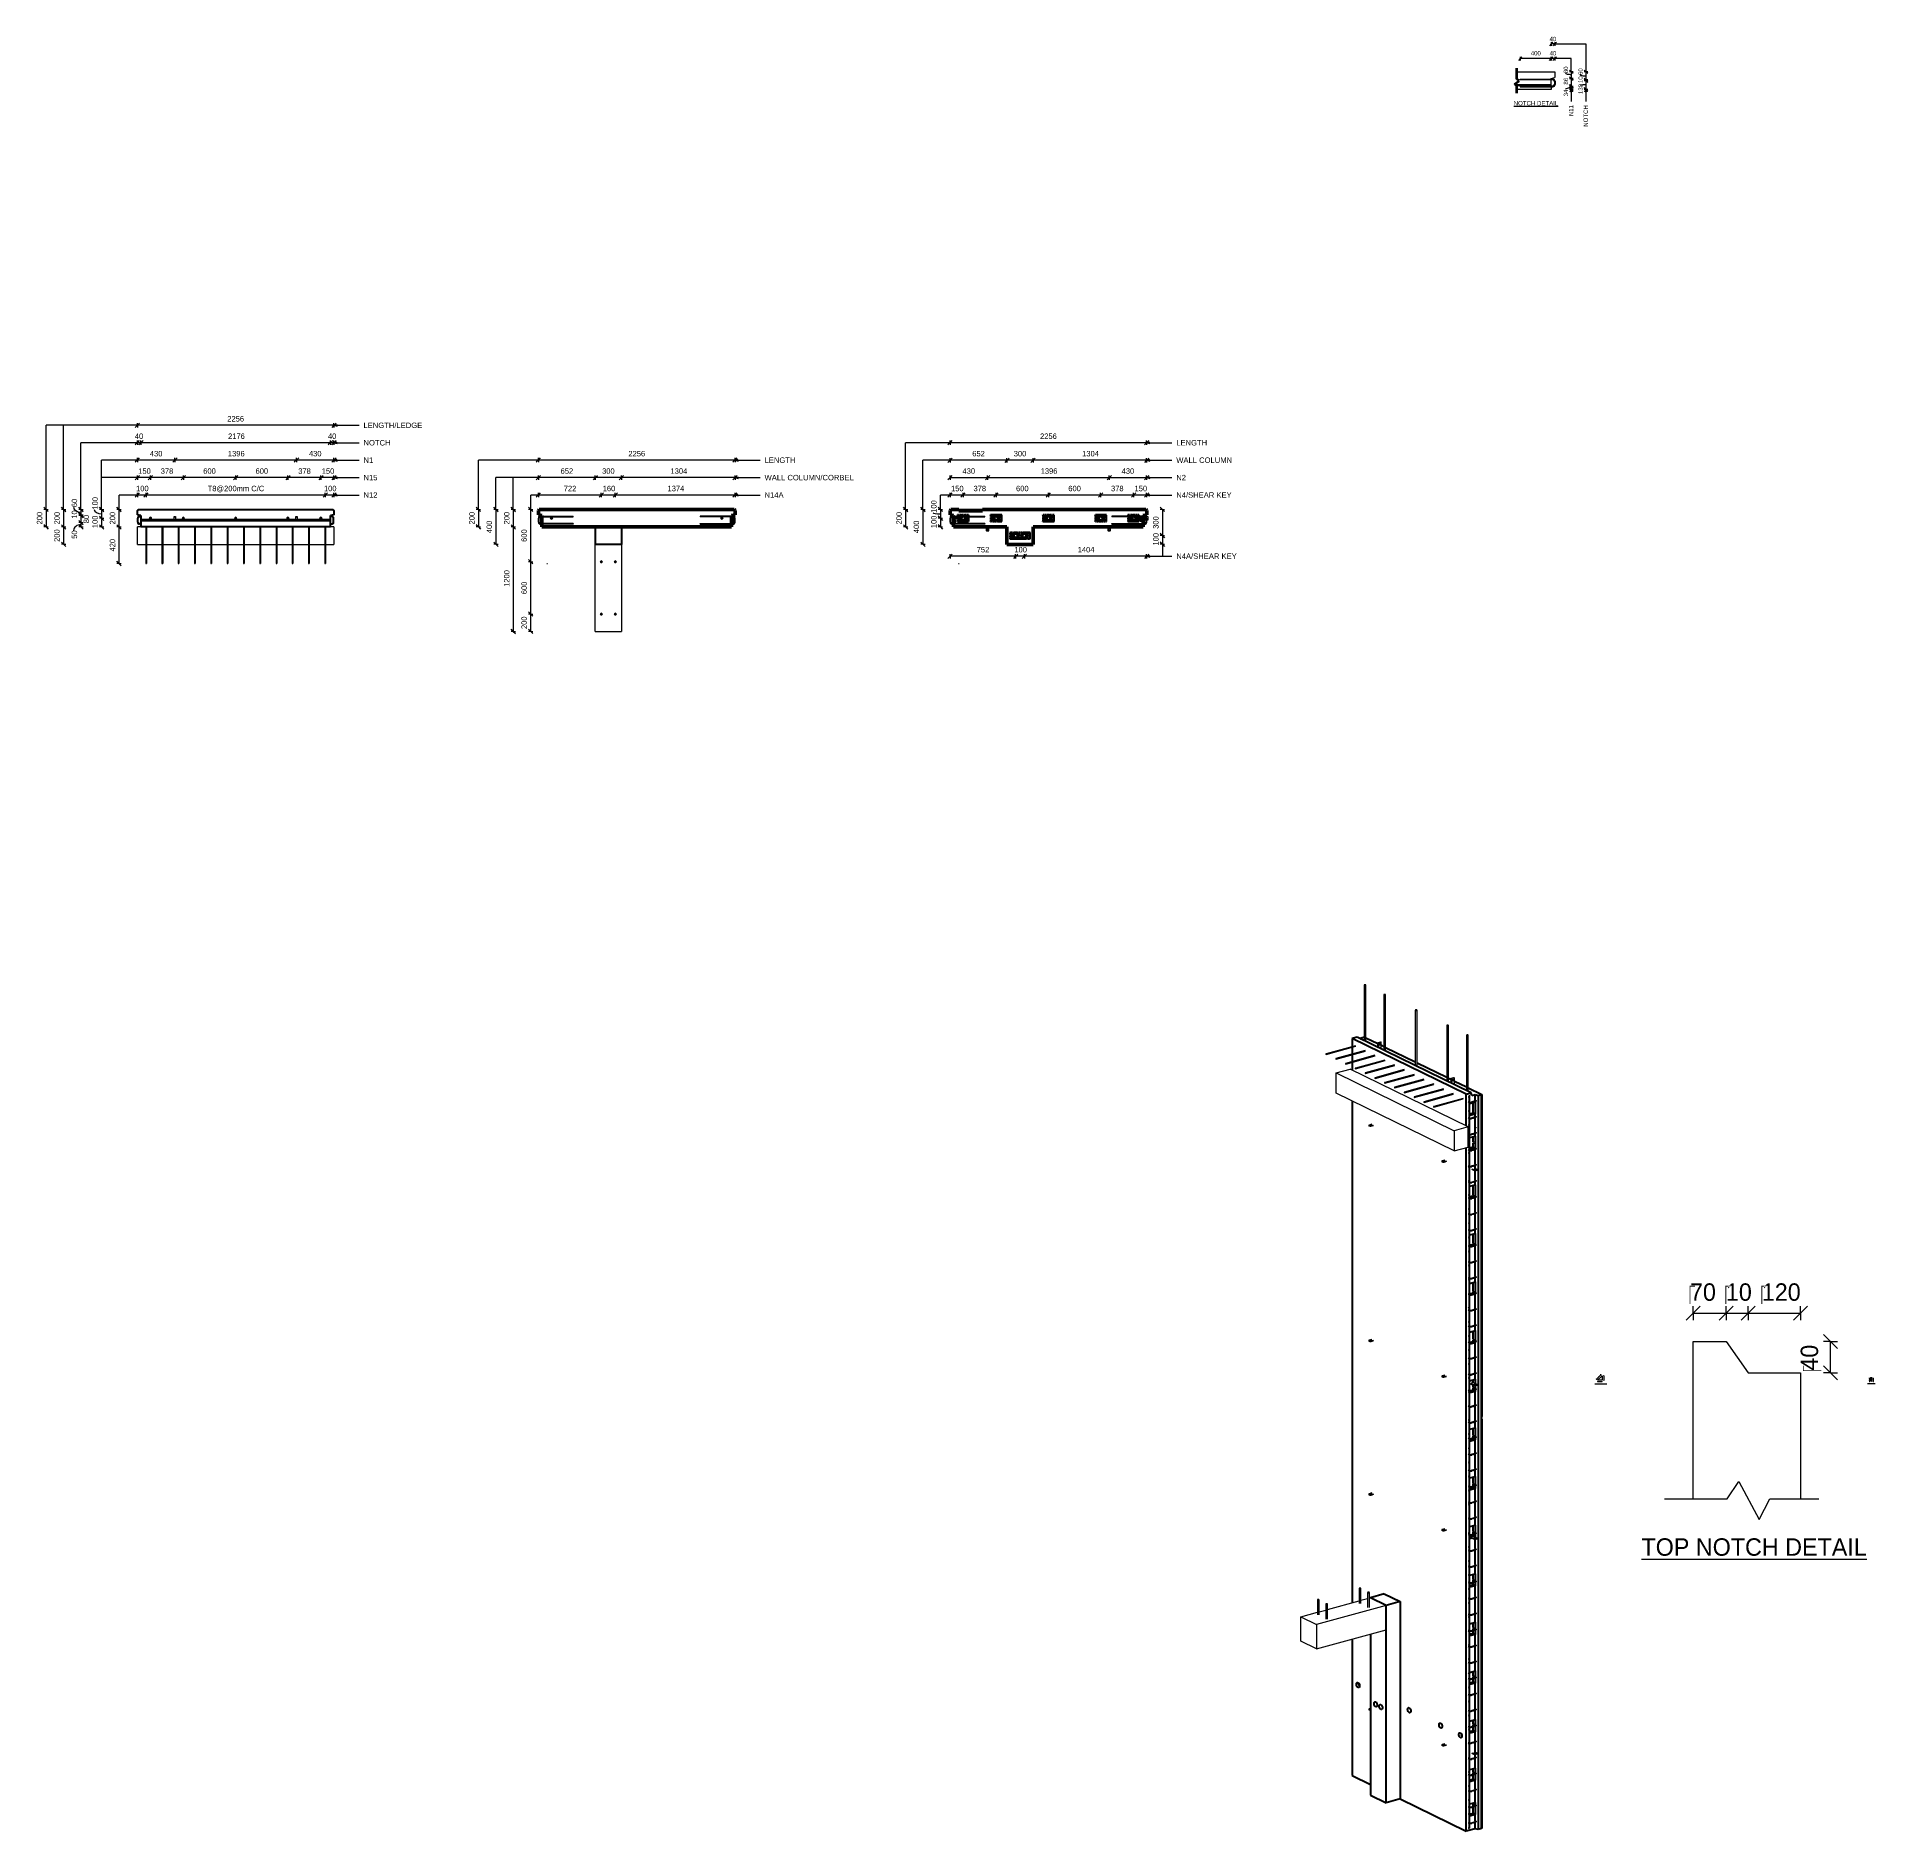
# Model space of a CAD drawing. Header units: millimetres. Extents: x 8908 to 30006, y -2054 to 18539.
import ezdxf

# ---------------------------------------------------------------- set-up
doc = ezdxf.new("R2010")
doc.units = ezdxf.units.MM
doc.linetypes.add('Dash', pattern=[6.36, 3.18, -3.18])
for name, color, linetype, lineweight in [('A-ANNO-DIMS', 211, 'Continuous', 9), ('A-ANNO-DIMS-2', 211, 'Continuous', 9), ('A-ANNO-DIMS-25', 211, 'Continuous', 9), ('A-ANNO-DIMS-3', 211, 'Continuous', 9), ('A-ANNO-DIMS-80', 211, 'Continuous', 9), ('A-DETL', 90, 'Continuous', 18), ('A-DETL-MBND', 5, 'Continuous', 18), ('A-DETL-THIN', 151, 'Continuous', 18), ('A-GENM', 13, 'Continuous', 18), ('A-WALL', 113, 'Continuous', 25), ('A-WALL-HDLN', 110, 'Dash', 25), ('G-ANNO-TEXT', 231, 'Continuous', 9), ('S-BEAM', 12, 'Continuous', 18), ('S-BEAM-HDLN', 1, 'Dash', 18), ('S-RBAR', 171, 'Continuous', 18)]:
    doc.layers.add(name, color=color, linetype=linetype, lineweight=lineweight)
doc.styles.add('Arial', font='arial.ttf', dxfattribs={"height": 62.5})
doc.styles.add('Arial_1', font='arial.ttf', dxfattribs={"height": 50})
doc.styles.add('Arial_2', font='arial.ttf', dxfattribs={"height": 7.5})
doc.styles.add('Arial_3', font='arial.ttf', dxfattribs={"height": 5})
doc.styles.add('Nirmala UI Semilight', font='NirmalaS.ttf', dxfattribs={"height": 62.5})
doc.styles.add('Nirmala UI Semilight_1', font='NirmalaS.ttf', dxfattribs={"height": 50})
doc.styles.add('Nirmala UI Semilight_2', font='NirmalaS.ttf', dxfattribs={"height": 7.5})
doc.styles.add('Nirmala UI Semilight_3', font='NirmalaS.ttf', dxfattribs={"height": 200})
doc.styles.add('Nirmala UI Semilight_4', font='NirmalaS.ttf', dxfattribs={"height": 200})
doc.styles.add('Nirmala UI Semilight_5', font='NirmalaS.ttf', dxfattribs={"height": 5})
doc.dimstyles.new('Arrow_Filled_-_2_5_NI_UI', dxfattribs={"dimscale": 304.8, "dimtxt": 65.460247, "dimasz": 0.164042, "dimexe": 0.082021, "dimexo": 0.0625, "dimgap": 0.082021, "dimtad": 1, "dimdec": 4, "dimzin": 0, "dimdsep": 46, "dimtxsty": 'Nirmala UI Semilight', "dimblk1": 'OBLIQUE', "dimblk2": 'OBLIQUE', "dimsah": 1, "dimcen": 0.09, "dimazin": 0, "dimtfac": 1, "dimtdec": 4, "dimtix": 1, "dimtmove": 0, "dimatfit": 3, "dimfxl": 0.082021, "dimfxlon": 1, "dimtvp": 1, "dimtolj": 1, "dimtzin": 0, "dimarcsym": 2})
doc.dimstyles.new('Arrow_Filled_-_2_5_NI_UI_1', dxfattribs={"dimscale": 304.8, "dimtxt": 65.460247, "dimasz": 0.164042, "dimexe": 0.082021, "dimexo": 0.0625, "dimgap": 0.082021, "dimtad": 1, "dimdec": 4, "dimzin": 0, "dimdsep": 46, "dimtxsty": 'Nirmala UI Semilight', "dimblk1": 'OBLIQUE', "dimblk2": 'OBLIQUE', "dimsah": 1, "dimcen": 0.09, "dimazin": 0, "dimtfac": 1, "dimtdec": 4, "dimtix": 1, "dimtmove": 1, "dimatfit": 3, "dimfxl": 0.082021, "dimfxlon": 1, "dimtvp": 1, "dimtolj": 1, "dimtzin": 0, "dimarcsym": 2})
doc.dimstyles.new('Arrow_Filled_-_2_5_NI_UI_2', dxfattribs={"dimscale": 304.8, "dimtxt": 65.460247, "dimasz": 0.164042, "dimexe": 0.082021, "dimexo": 0.0625, "dimgap": 0.082021, "dimtad": 1, "dimdec": 4, "dimzin": 0, "dimdsep": 46, "dimtxsty": 'Nirmala UI Semilight', "dimblk1": 'OBLIQUE', "dimblk2": 'OBLIQUE', "dimsah": 1, "dimcen": 0.09, "dimazin": 0, "dimtfac": 1, "dimtdec": 4, "dimtix": 1, "dimtmove": 2, "dimatfit": 3, "dimfxl": 0.082021, "dimfxlon": 1, "dimtvp": 1, "dimtolj": 1, "dimtzin": 0, "dimarcsym": 2})
doc.dimstyles.new('Arrow_Filled_-_2_5_NI_UI_3', dxfattribs={"dimscale": 304.8, "dimtxt": 7.85523, "dimasz": 0.019685, "dimexe": 0.009843, "dimexo": 0.0625, "dimgap": 0.009843, "dimtad": 1, "dimdec": 4, "dimzin": 0, "dimdsep": 46, "dimtxsty": 'Nirmala UI Semilight_2', "dimblk1": 'OBLIQUE', "dimblk2": 'OBLIQUE', "dimsah": 1, "dimcen": 0.09, "dimazin": 0, "dimtfac": 1, "dimtdec": 4, "dimtix": 1, "dimtmove": 0, "dimatfit": 3, "dimfxl": 0.009843, "dimfxlon": 1, "dimtvp": 1, "dimtolj": 1, "dimtzin": 0, "dimarcsym": 2})
doc.dimstyles.new('Arrow_Filled_-_2_5_NI_UI_4', dxfattribs={"dimscale": 304.8, "dimtxt": 209.472789, "dimasz": 0.524934, "dimexe": 0.262467, "dimexo": 0.0625, "dimgap": 0.262467, "dimtad": 1, "dimdec": 4, "dimzin": 0, "dimdsep": 46, "dimtxsty": 'Nirmala UI Semilight_3', "dimblk1": 'OBLIQUE', "dimblk2": 'OBLIQUE', "dimsah": 1, "dimcen": 0.09, "dimazin": 0, "dimtfac": 1, "dimtdec": 4, "dimtix": 1, "dimtmove": 2, "dimatfit": 3, "dimfxl": 0.262467, "dimfxlon": 1, "dimtvp": 1, "dimtolj": 1, "dimtzin": 0, "dimarcsym": 2})
doc.dimstyles.new('Arrow_Filled_-_2_5_NI_UI_5', dxfattribs={"dimscale": 304.8, "dimtxt": 209.472789, "dimasz": 0.524934, "dimexe": 0.262467, "dimexo": 0.0625, "dimgap": 0.262467, "dimtad": 1, "dimdec": 4, "dimzin": 0, "dimdsep": 46, "dimtxsty": 'Nirmala UI Semilight_3', "dimblk1": 'OBLIQUE', "dimblk2": 'OBLIQUE', "dimsah": 1, "dimcen": 0.09, "dimazin": 0, "dimtfac": 1, "dimtdec": 4, "dimtix": 1, "dimtmove": 0, "dimatfit": 3, "dimfxl": 0.262467, "dimfxlon": 1, "dimtvp": 1, "dimtolj": 1, "dimtzin": 0, "dimarcsym": 2})
doc.dimstyles.new('Arrow_Filled_-_2_5_NI_UI_6', dxfattribs={"dimscale": 304.8, "dimtxt": 5.23682, "dimasz": 0.013123, "dimexe": 0.006562, "dimexo": 0.0625, "dimgap": 0.006562, "dimtad": 1, "dimdec": 4, "dimzin": 0, "dimdsep": 46, "dimtxsty": 'Nirmala UI Semilight_5', "dimblk1": 'OBLIQUE', "dimblk2": 'OBLIQUE', "dimsah": 1, "dimcen": 0.09, "dimazin": 0, "dimtfac": 1, "dimtdec": 4, "dimtix": 1, "dimtmove": 0, "dimatfit": 3, "dimfxl": 0.006562, "dimfxlon": 1, "dimtvp": 1, "dimtolj": 1, "dimtzin": 0, "dimarcsym": 2})

msp = doc.modelspace()

# ---------------------------------------------------------------- texts
at = {"layer": 'G-ANNO-TEXT', "color": 7, "attachment_point": 1}
for s, insert, char_height, width, style in [('400', (26052.62464, 18374.43991), 50, 136.286875, 'Nirmala UI Semilight_1'), ('40', (26269.19155, 18537.9943), 50, 91.392375, 'Nirmala UI Semilight_1'), ('40', (26269.19155, 18374.43991), 50, 91.392375, 'Nirmala UI Semilight_1'), ('\\LNOTCH DETAIL', (25856.8309, 17801.32875), 50, 622.1095, 'Arial_1'), ('LENGTH/LEDGE', (12657.84993, 14111.03347), 62.5, 815.7170312, 'Arial'), ('NOTCH', (12657.84993, 13911.03347), 62.5, 376.793125, 'Arial'), ('LENGTH', (21984.7795, 13911.03347), 62.5, 428.9028125, 'Arial'), ('N1', (12657.84993, 13711.03347), 62.5, 134.2826563, 'Arial'), ('N15', (12657.84993, 13511.03347), 62.5, 192.405, 'Arial'), ('WALL COLUMN/CORBEL', (17260.47489, 13511.03347), 62.5, 1238.6071875, 'Arial'), ('LENGTH', (17260.47489, 13711.03347), 62.5, 428.9028125, 'Arial'), ('WALL COLUMN', (21984.7795, 13711.03347), 62.5, 775.6326562, 'Arial'), ('N2', (21984.7795, 13511.03347), 62.5, 134.2826563, 'Arial'), ('N12', (12657.84993, 13311.03347), 62.5, 192.405, 'Arial'), ('N14A', (17260.47489, 13311.03347), 62.5, 262.5526562, 'Arial'), ('N4/SHEAR KEY', (21984.7795, 13311.03347), 62.5, 767.6157813, 'Arial'), ('N4A/SHEAR KEY', (21984.7795, 12609.6126), 62.5, 837.7634375, 'Arial'), ('\\LTYPICAL CHAMFER DETAIL', (26786.16404, 3087.48198), 7.5, 166.9113375, 'Arial_2'), ('\\LTYPICAL GROOVE DETAIL', (29917.49867, 3090.65698), 5, 106.784775, 'Arial_3'), ('\\LTOP NOTCH DETAIL', (27323.07467, 1307.16895), 200, 2975.864, 'Nirmala UI Semilight_4')]:
    msp.add_mtext(s, dxfattribs=dict(at, insert=insert, char_height=char_height, width=width, style=style))
at = {"layer": 'G-ANNO-TEXT', "color": 7, "char_height": 50, "attachment_point": 1, "rotation": 90}
for s, insert, width, style in [('80', (26430.7668, 18120.89979), 89.789, 'Nirmala UI Semilight_1'), ('60', (26599.1096, 18100.51088), 89.789, 'Nirmala UI Semilight_1'), ('86', (26430.7668, 17989.83049), 89.789, 'Nirmala UI Semilight_1'), ('10', (26599.1096, 18008.05743), 76.962, 'Nirmala UI Semilight_1'), ('130', (26599.1096, 17881.70469), 121.8565, 'Nirmala UI Semilight_1'), ('34', (26430.7668, 17854.64001), 91.392375, 'Nirmala UI Semilight_1'), ('N11', (26489.99818, 17627.56958), 153.924, 'Arial_1'), ('NOTCH', (26658.34098, 17505.96958), 301.4345, 'Arial_1')]:
    msp.add_mtext(s, dxfattribs=dict(at, insert=insert, width=width, style=style))

# ---------------------------------------------------------------- blocks, each defined once
blk = doc.blocks.new('RR spread anchor face based - RR-SA-4_0-180-1726831-Elevation Top')
at = {"layer": 'A-GENM'}
for p, q in [((11883, 13031), (11883, 13034)), ((11883, 13034), (11895, 13034)), ((11883, 12996), (11883, 13031)), ((11883, 13031), (11895, 13031)), ((11883, 12994), (11883, 12996)), ((11883, 12996), (11895, 12996)), ((11895, 12994), (11883, 12994)), ((11895, 13034), (11895, 13031)), ((11895, 13031), (11895, 12996)), ((11895, 12996), (11895, 12994))]:
    blk.add_line(p, q, dxfattribs=at)
blk = doc.blocks.new('RR spread anchor face based - RR-SA-2_5-200-1726821-Elevation Top Copy 2')
at = {"layer": 'A-GENM'}
for p, q in [((11874, 12914), (11874, 12874)), ((11874, 12874), (11876, 12869)), ((11882, 12884), (11882, 12890)), ((11896, 12890), (11896, 12884)), ((11901, 12869), (11904, 12874)), ((11904, 12874), (11904, 12914)), ((11876, 12869), (11901, 12869))]:
    blk.add_line(p, q, dxfattribs=at)
for centre, start, end in [((11889, 12890), 0, 180), ((11889, 12884), 180, 0)]:
    blk.add_arc(centre, 7, start, end, dxfattribs=at)
blk = doc.blocks.new('RR spread anchor face based - RR-SA-3_0-200-1726827-Elevation Top Copy 2')
at = {"layer": 'A-GENM'}
for p, q in [((12139, 13014), (12159, 13014)), ((12159, 12994), (12147, 12994)), ((12159, 13030), (12159, 13014)), ((12159, 13030), (12159, 13014)), ((12159, 13014), (12159, 12994)), ((12159, 13014), (12159, 12994)), ((12159, 12994), (12190, 12994)), ((12279, 12994), (12311, 12994)), ((12307, 13023), (12308, 13023)), ((12311, 13005), (12307, 13005)), ((12329, 13034), (12308, 13034)), ((12319, 12994), (12329, 12994)), ((12334, 13031), (12329, 13034)), ((12329, 12994), (12334, 12996)), ((12334, 12996), (12334, 13031))]:
    blk.add_line(p, q, dxfattribs=at)
for centre, start, end in [((12307, 13014), 90, 270), ((12311, 13014), 325.337, 43.1233)]:
    blk.add_arc(centre, 9, start, end, dxfattribs=at)
blk = doc.blocks.new('Rebar Bar - Part 1534017773-431004-3D Ortho')
at = {"layer": 'S-RBAR'}
for p, q in [((17723, 6315), (17735, 6309)), ((17738, 6317), (17727, 6322))]:
    blk.add_line(p, q, dxfattribs=at)
blk = doc.blocks.new('Rebar Bar - Part 2227165887-431004-3D Ortho')
at = {"layer": 'S-RBAR'}
for points in [[(17735, 6309, 0), (17736, 6309, 0), (17736, 6309, 0), (17737, 6309, 0), (17737, 6308, 0), (17738, 6308, 0), (17739, 6308, 0), (17740, 6308, 0), (17740, 6308, 0), (17741, 6307, 0), (17742, 6307, 0), (17743, 6307, 0), (17743, 6307, 0), (17744, 6307, 0), (17745, 6307, 0), (17746, 6307, 0), (17747, 6306, 0), (17747, 6306, 0), (17748, 6306, 0), (17749, 6306, 0), (17750, 6306, 0), (17751, 6306, 0), (17752, 6306, 0), (17753, 6306, 0), (17753, 6306, 0), (17754, 6306, 0), (17755, 6306, 0), (17756, 6306, 0), (17757, 6306, 0), (17758, 6306, 0), (17758, 6306, 0), (17759, 6307, 0), (17760, 6307, 0), (17761, 6307, 0), (17762, 6307, 0), (17763, 6307, 0), (17763, 6307, 0), (17764, 6307, 0), (17765, 6307, 0), (17766, 6308, 0), (17766, 6308, 0)], [(17738, 6317, 0), (17739, 6316, 0), (17739, 6316, 0), (17740, 6316, 0), (17740, 6316, 0), (17741, 6316, 0), (17741, 6316, 0), (17742, 6315, 0), (17742, 6315, 0), (17743, 6315, 0), (17743, 6315, 0), (17744, 6315, 0), (17745, 6315, 0), (17745, 6315, 0), (17746, 6315, 0), (17747, 6314, 0), (17747, 6314, 0), (17748, 6314, 0), (17749, 6314, 0), (17750, 6314, 0), (17750, 6314, 0), (17751, 6314, 0), (17752, 6314, 0), (17753, 6314, 0), (17753, 6314, 0), (17754, 6314, 0), (17755, 6314, 0), (17756, 6314, 0), (17756, 6314, 0), (17757, 6314, 0), (17758, 6314, 0), (17758, 6314, 0), (17759, 6315, 0), (17760, 6315, 0), (17760, 6315, 0), (17761, 6315, 0), (17762, 6315, 0), (17762, 6315, 0), (17763, 6315, 0), (17763, 6315, 0), (17764, 6315, 0)]]:
    blk.add_polyline3d(points, dxfattribs=at)
blk = doc.blocks.new('Rebar Bar - Part 3241041724-431004-3D Ortho')
at = {"layer": 'S-RBAR'}
for p, q in [((17801, 6326), (17764, 6315)), ((17766, 6308), (17803, 6318))]:
    blk.add_line(p, q, dxfattribs=at)
blk = doc.blocks.new('Rebar Bar - Part 2227165887-V1-3D Ortho')
at = {"layer": 'S-RBAR'}
for points in [[(17807, 6336, 0), (17808, 6335, 0), (17808, 6335, 0), (17809, 6335, 0), (17810, 6334, 0), (17810, 6334, 0), (17811, 6334, 0), (17811, 6333, 0), (17811, 6333, 0), (17812, 6332, 0), (17812, 6332, 0), (17813, 6331, 0), (17813, 6331, 0), (17813, 6330, 0), (17813, 6329, 0), (17814, 6328, 0), (17814, 6328, 0), (17814, 6327, 0), (17813, 6326, 0), (17813, 6326, 0), (17813, 6325, 0), (17813, 6324, 0), (17812, 6324, 0), (17812, 6323, 0), (17812, 6323, 0), (17811, 6322, 0), (17811, 6322, 0), (17810, 6321, 0), (17810, 6321, 0), (17809, 6321, 0), (17809, 6320, 0), (17808, 6320, 0), (17807, 6320, 0), (17807, 6319, 0), (17806, 6319, 0), (17806, 6319, 0), (17805, 6319, 0), (17804, 6318, 0), (17804, 6318, 0), (17803, 6318, 0), (17803, 6318, 0)], [(17806, 6328, 0), (17806, 6328, 0), (17806, 6328, 0), (17806, 6328, 0), (17805, 6328, 0), (17805, 6328, 0), (17805, 6328, 0), (17805, 6327, 0), (17805, 6327, 0), (17804, 6327, 0), (17804, 6327, 0), (17804, 6327, 0), (17803, 6327, 0), (17803, 6326, 0), (17802, 6326, 0), (17802, 6326, 0), (17801, 6326, 0), (17801, 6326, 0), (17801, 6326, 0)], [(17806, 6327, 0), (17806, 6327, 0), (17806, 6327, 0), (17805, 6327, 0), (17805, 6328, 0), (17805, 6328, 0), (17805, 6328, 0), (17805, 6328, 0), (17804, 6328, 0), (17804, 6328, 0), (17804, 6328, 0)]]:
    blk.add_polyline3d(points, dxfattribs=at)
blk = doc.blocks.new('Rebar Bar - Part 3098984773-431004-3D Ortho')
at = {"layer": 'S-RBAR'}
for p, q in [((17792, 6334), (17804, 6328)), ((17807, 6336), (17796, 6341))]:
    blk.add_line(p, q, dxfattribs=at)
blk = doc.blocks.new('Rebar Bar - Part 1534017773-V2-3D Ortho')
at = {"layer": 'S-RBAR'}
for p, q in [((17724, 5947), (17735, 5942)), ((17738, 5949), (17727, 5955))]:
    blk.add_line(p, q, dxfattribs=at)
blk = doc.blocks.new('Rebar Bar - Part 3098984773-V3-3D Ortho')
at = {"layer": 'S-RBAR'}
for p, q in [((17807, 5784), (17782, 5797)), ((17788, 5785), (17804, 5777))]:
    blk.add_line(p, q, dxfattribs=at)
blk = doc.blocks.new('Rebar Bar - Part 3098984773-V4-3D Ortho')
at = {"layer": 'S-RBAR'}
for p, q in [((17792, 5415), (17804, 5409)), ((17807, 5417), (17796, 5422))]:
    blk.add_line(p, q, dxfattribs=at)
blk = doc.blocks.new('Rebar Bar - Part 3098984773-V5-3D Ortho')
at = {"layer": 'S-RBAR'}
for p, q in [((17777, 5239), (17804, 5226)), ((17807, 5233), (17781, 5246))]:
    blk.add_line(p, q, dxfattribs=at)
blk = doc.blocks.new('Rebar Bar - Part 1534017773-V6-3D Ortho')
at = {"layer": 'S-RBAR'}
for p, q in [((17723, 4109), (17735, 4104)), ((17738, 4111), (17733, 4114))]:
    blk.add_line(p, q, dxfattribs=at)
blk = doc.blocks.new('Rebar Bar - Part 1534017773-V7-3D Ortho')
at = {"layer": 'S-RBAR'}
for p, q in [((17723, 2823), (17735, 2817)), ((17738, 2824), (17732, 2827))]:
    blk.add_line(p, q, dxfattribs=at)
blk = doc.blocks.new('Rebar Bar - Part 3098984773-V8-3D Ortho')
at = {"layer": 'S-RBAR'}
for p, q in [((17777, 2481), (17804, 2468)), ((17807, 2476), (17781, 2489))]:
    blk.add_line(p, q, dxfattribs=at)
blk = doc.blocks.new('Rebar Bar - Part 1534017773-V9-3D Ortho')
at = {"layer": 'S-RBAR'}
for p, q in [((17723, 1352), (17735, 1346)), ((17738, 1354), (17727, 1359))]:
    blk.add_line(p, q, dxfattribs=at)
blk = doc.blocks.new('Rebar Bar - Part 3098984773-V10-3D Ortho')
at = {"layer": 'S-RBAR'}
for p, q in [((17792, 1187), (17804, 1182)), ((17807, 1189), (17796, 1194))]:
    blk.add_line(p, q, dxfattribs=at)
blk = doc.blocks.new('Rebar Bar - Part 864883769-431004-3D Ortho')
at = {"layer": 'S-RBAR'}
for p, q in [((17664, 6356), (17327, 6263)), ((17329, 6255), (17667, 6349))]:
    blk.add_line(p, q, dxfattribs=at)
for points in [[(17331, 6258, 0), (17330, 6259, 0), (17330, 6260, 0), (17330, 6261, 0), (17329, 6262, 0), (17329, 6263, 0), (17328, 6263, 0), (17328, 6263, 0), (17327, 6263, 0), (17326, 6263, 0), (17326, 6262, 0), (17326, 6261, 0), (17326, 6260, 0)], [(17326, 6260, 0), (17326, 6259, 0), (17326, 6258, 0), (17326, 6258, 0), (17327, 6257, 0), (17328, 6256, 0), (17328, 6256, 0), (17329, 6255, 0), (17329, 6256, 0), (17330, 6256, 0), (17330, 6256, 0), (17330, 6257, 0), (17331, 6258, 0)]]:
    blk.add_polyline3d(points, dxfattribs=at)
blk = doc.blocks.new('Rebar Bar - Part 864883769-V11-3D Ortho')
at = {"layer": 'S-RBAR'}
for p, q in [((17215, 6576), (16878, 6483)), ((16880, 6475), (17218, 6569))]:
    blk.add_line(p, q, dxfattribs=at)
for points in [[(16881, 6478, 0), (16881, 6479, 0), (16881, 6480, 0), (16881, 6481, 0), (16880, 6482, 0), (16880, 6482, 0), (16879, 6483, 0), (16878, 6483, 0), (16878, 6483, 0), (16877, 6483, 0), (16877, 6482, 0), (16877, 6481, 0), (16877, 6480, 0)], [(16877, 6480, 0), (16877, 6479, 0), (16877, 6478, 0), (16877, 6477, 0), (16878, 6476, 0), (16878, 6476, 0), (16879, 6475, 0), (16880, 6475, 0), (16880, 6475, 0), (16881, 6476, 0), (16881, 6476, 0), (16881, 6477, 0), (16881, 6478, 0)]]:
    blk.add_polyline3d(points, dxfattribs=at)
blk = doc.blocks.new('RR spread anchor face based - RR-SA-4_0-180-1726831-3D Ortho')
at = {"layer": 'A-GENM'}
for p, q in [((17526, 6583), (17528, 6588)), ((17526, 6531), (17526, 6583)), ((17533, 6579), (17526, 6583)), ((17528, 6588), (17556, 6596)), ((17528, 6588), (17535, 6584)), ((17535, 6584), (17533, 6579)), ((17533, 6579), (17533, 6528)), ((17563, 6592), (17535, 6584)), ((17542, 6562), (17542, 6566)), ((17549, 6573), (17549, 6575)), ((17549, 6569), (17549, 6573)), ((17556, 6596), (17563, 6592)), ((17556, 6570), (17556, 6566)), ((17565, 6588), (17563, 6592)), ((17565, 6512), (17565, 6588))]:
    blk.add_line(p, q, dxfattribs=at)
for points in [[(17542, 6566, 0), (17542, 6568, 0), (17543, 6570, 0), (17544, 6572, 0), (17546, 6574, 0), (17547, 6575, 0), (17549, 6576, 0), (17551, 6576, 0), (17553, 6576, 0), (17554, 6575, 0), (17556, 6573, 0), (17556, 6572, 0), (17556, 6570, 0)], [(17556, 6566, 0), (17556, 6564, 0), (17556, 6561, 0), (17554, 6559, 0), (17553, 6558, 0), (17551, 6556, 0), (17549, 6555, 0), (17547, 6555, 0), (17546, 6556, 0), (17544, 6557, 0), (17543, 6558, 0), (17542, 6560, 0), (17542, 6562, 0)], [(17543, 6559, 0), (17544, 6560, 0), (17546, 6561, 0), (17547, 6563, 0), (17548, 6565, 0), (17549, 6567, 0), (17549, 6569, 0)], [(17550, 6520, 0), (17551, 6520, 0), (17553, 6519, 0), (17554, 6518, 0), (17556, 6517, 0)]]:
    blk.add_polyline3d(points, dxfattribs=at)
blk = doc.blocks.new('Rebar Bar - Part 3145980499-431004-3D Ortho')
at = {"layer": 'S-RBAR'}
for p, q in [((16756, 7545), (16756, 6908)), ((16776, 6898), (16776, 7545))]:
    blk.add_line(p, q, dxfattribs=at)
for points in [[(16774, 7547, 0), (16772, 7548, 0), (16770, 7548, 0), (16767, 7548, 0), (16765, 7548, 0), (16762, 7548, 0), (16760, 7548, 0), (16758, 7547, 0), (16757, 7546, 0), (16756, 7545, 0), (16756, 7544, 0), (16757, 7543, 0), (16758, 7542, 0)], [(16758, 7542, 0), (16760, 7542, 0), (16762, 7541, 0), (16765, 7541, 0), (16767, 7541, 0), (16770, 7541, 0), (16772, 7542, 0), (16774, 7542, 0), (16775, 7543, 0), (16776, 7544, 0), (16776, 7545, 0), (16775, 7546, 0), (16774, 7547, 0)]]:
    blk.add_polyline3d(points, dxfattribs=at)
blk = doc.blocks.new('Rebar Bar - Part 4200314357-431004-3D Ortho')
at = {"layer": 'S-RBAR'}
for p, q in [((16529, 7656), (16529, 7019)), ((16549, 7009), (16549, 7656))]:
    blk.add_line(p, q, dxfattribs=at)
for points in [[(16547, 7658, 0), (16545, 7659, 0), (16543, 7659, 0), (16540, 7659, 0), (16538, 7659, 0), (16535, 7659, 0), (16533, 7659, 0), (16531, 7658, 0), (16530, 7657, 0), (16529, 7656, 0), (16529, 7655, 0), (16530, 7654, 0), (16531, 7654, 0)], [(16531, 7654, 0), (16533, 7653, 0), (16535, 7652, 0), (16537, 7652, 0), (16540, 7652, 0), (16543, 7652, 0), (16545, 7653, 0), (16547, 7654, 0), (16548, 7654, 0), (16549, 7655, 0), (16549, 7656, 0), (16548, 7657, 0), (16547, 7658, 0)]]:
    blk.add_polyline3d(points, dxfattribs=at)
blk = doc.blocks.new('RR spread anchor face based - RR-SA-2_5-200-1726821-3D Ortho')
at = {"layer": 'A-GENM'}
for p, q in [((17425, 5639), (17422, 5638)), ((17422, 5638), (17437, 5630)), ((17422, 5638), (17422, 5628)), ((17437, 5621), (17422, 5628)), ((17457, 5648), (17425, 5639)), ((17437, 5630), (17443, 5631)), ((17437, 5630), (17437, 5621)), ((17443, 5621), (17437, 5621)), ((17438, 5639), (17443, 5641)), ((17443, 5631), (17475, 5639)), ((17443, 5631), (17443, 5621)), ((17475, 5630), (17443, 5621)), ((17451, 5637), (17446, 5635))]:
    blk.add_line(p, q, dxfattribs=at)
for points in [[(17446, 5635, 0), (17445, 5635, 0), (17443, 5635, 0), (17441, 5635, 0), (17439, 5635, 0), (17438, 5635, 0), (17437, 5636, 0), (17436, 5636, 0), (17435, 5637, 0), (17435, 5638, 0), (17436, 5638, 0), (17437, 5639, 0), (17438, 5639, 0)], [(17443, 5641, 0), (17444, 5641, 0), (17446, 5641, 0), (17448, 5641, 0), (17450, 5641, 0), (17451, 5641, 0), (17453, 5640, 0), (17453, 5640, 0), (17454, 5639, 0), (17454, 5638, 0), (17453, 5638, 0), (17452, 5637, 0), (17451, 5637, 0)]]:
    blk.add_polyline3d(points, dxfattribs=at)
blk = doc.blocks.new('RR spread anchor face based - RR-SA-2_5-200-V12-3D Ortho')
at = {"layer": 'A-GENM'}
for p, q in [((17457, -1052), (17425, -1061)), ((17425, -1061), (17422, -1063)), ((17422, -1063), (17437, -1070)), ((17422, -1063), (17422, -1072)), ((17437, -1079), (17422, -1072)), ((17437, -1070), (17443, -1070)), ((17437, -1070), (17437, -1079)), ((17443, -1079), (17437, -1079)), ((17438, -1061), (17443, -1059)), ((17443, -1070), (17475, -1061)), ((17474, -1070), (17443, -1079)), ((17443, -1070), (17443, -1079)), ((17451, -1064), (17446, -1065))]:
    blk.add_line(p, q, dxfattribs=at)
for points in [[(17446, -1065, 0), (17445, -1065, 0), (17443, -1065, 0), (17441, -1065, 0), (17439, -1065, 0), (17438, -1065, 0), (17437, -1064, 0), (17436, -1064, 0), (17435, -1063, 0), (17435, -1062, 0), (17436, -1062, 0), (17437, -1061, 0), (17438, -1061, 0)], [(17443, -1059, 0), (17444, -1059, 0), (17446, -1059, 0), (17448, -1059, 0), (17450, -1059, 0), (17451, -1060, 0), (17453, -1060, 0), (17453, -1061, 0), (17454, -1061, 0), (17454, -1062, 0), (17453, -1063, 0), (17452, -1063, 0), (17451, -1064, 0)]]:
    blk.add_polyline3d(points, dxfattribs=at)
blk = doc.blocks.new('RR spread anchor face based - RR-SA-2_5-200-V13-3D Ortho')
at = {"layer": 'A-GENM'}
for p, q in [((16586, -650), (16584, -652)), ((16584, -652), (16599, -660)), ((16584, -652), (16584, -661)), ((16599, -669), (16584, -661)), ((16601, -646), (16586, -650)), ((16599, -650), (16601, -650)), ((16599, -660), (16601, -659)), ((16599, -660), (16599, -669)), ((16601, -669), (16599, -669))]:
    blk.add_line(p, q, dxfattribs=at)
blk.add_polyline3d([(16601, -655, 0), (16599, -654, 0), (16598, -654, 0), (16597, -653, 0), (16597, -653, 0), (16597, -652, 0), (16597, -651, 0), (16598, -651, 0), (16599, -650, 0)], dxfattribs=at)
blk = doc.blocks.new('Rebar Bar - Part 2024903536-431004-3D Ortho')
at = {"layer": 'S-RBAR'}
for p, q in [((17724, 6375), (17731, 6371)), ((17735, 6378), (17727, 6382))]:
    blk.add_line(p, q, dxfattribs=at)
for points in [[(17736, 6375, 0), (17736, 6376, 0), (17736, 6377, 0), (17735, 6378, 0), (17735, 6378, 0), (17734, 6378, 0), (17733, 6378, 0), (17732, 6378, 0), (17732, 6377, 0), (17731, 6376, 0), (17730, 6375, 0), (17730, 6374, 0), (17730, 6373, 0)], [(17730, 6373, 0), (17730, 6373, 0), (17730, 6372, 0), (17731, 6371, 0), (17732, 6371, 0), (17732, 6371, 0), (17733, 6371, 0), (17734, 6371, 0), (17735, 6372, 0), (17735, 6372, 0), (17736, 6373, 0), (17736, 6374, 0), (17736, 6375, 0)]]:
    blk.add_polyline3d(points, dxfattribs=at)
blk = doc.blocks.new('Rebar Bar - Part 2024903536-V14-3D Ortho')
at = {"layer": 'S-RBAR'}
for p, q in [((17724, 5890), (17731, 5887)), ((17735, 5894), (17727, 5898))]:
    blk.add_line(p, q, dxfattribs=at)
for points in [[(17736, 5891, 0), (17736, 5892, 0), (17736, 5893, 0), (17735, 5893, 0), (17735, 5894, 0), (17734, 5894, 0), (17733, 5894, 0), (17732, 5894, 0), (17732, 5893, 0), (17731, 5892, 0), (17730, 5891, 0), (17730, 5890, 0), (17730, 5889, 0)], [(17730, 5889, 0), (17730, 5888, 0), (17730, 5888, 0), (17731, 5887, 0), (17732, 5887, 0), (17732, 5886, 0), (17733, 5886, 0), (17734, 5887, 0), (17735, 5887, 0), (17735, 5888, 0), (17736, 5889, 0), (17736, 5890, 0), (17736, 5891, 0)]]:
    blk.add_polyline3d(points, dxfattribs=at)
blk = doc.blocks.new('Rebar Bar - Part 2024903536-V15-3D Ortho')
at = {"layer": 'S-RBAR'}
for p, q in [((17724, 4115), (17731, 4111)), ((17735, 4118), (17727, 4123))]:
    blk.add_line(p, q, dxfattribs=at)
for points in [[(17736, 4116, 0), (17736, 4117, 0), (17736, 4117, 0), (17735, 4118, 0), (17735, 4118, 0), (17734, 4119, 0), (17733, 4119, 0), (17732, 4118, 0), (17732, 4118, 0), (17731, 4117, 0), (17730, 4116, 0), (17730, 4115, 0), (17730, 4114, 0)], [(17730, 4114, 0), (17730, 4113, 0), (17730, 4112, 0), (17731, 4112, 0)], [(17735, 4113, 0), (17736, 4114, 0), (17736, 4115, 0), (17736, 4116, 0)]]:
    blk.add_polyline3d(points, dxfattribs=at)
blk = doc.blocks.new('Rebar Bar - Part 2024903536-V16-3D Ortho')
at = {"layer": 'S-RBAR'}
for p, q in [((17724, 2824), (17731, 2820)), ((17735, 2827), (17727, 2831))]:
    blk.add_line(p, q, dxfattribs=at)
blk.add_polyline3d([(17736, 2825, 0), (17736, 2826, 0), (17735, 2827, 0), (17735, 2827, 0), (17734, 2827, 0), (17733, 2827, 0), (17732, 2827, 0), (17732, 2826, 0), (17731, 2826, 0), (17730, 2825, 0), (17730, 2824, 0), (17730, 2823, 0)], dxfattribs=at)
blk = doc.blocks.new('Rebar Bar - Part 2024903536-V17-3D Ortho')
at = {"layer": 'S-RBAR'}
for p, q in [((17724, 1533), (17731, 1529)), ((17730, 1533), (17730, 1532))]:
    blk.add_line(p, q, dxfattribs=at)
blk.add_polyline3d([(17730, 1532, 0), (17730, 1531, 0), (17730, 1530, 0), (17731, 1529, 0), (17732, 1529, 0), (17732, 1529, 0), (17733, 1529, 0), (17734, 1529, 0), (17735, 1530, 0), (17735, 1530, 0)], dxfattribs=at)
blk = doc.blocks.new('Rebar Bar - Part 2024903536-V18-3D Ortho')
at = {"layer": 'S-RBAR'}
for p, q in [((17724, 726), (17731, 722)), ((17735, 729), (17727, 733))]:
    blk.add_line(p, q, dxfattribs=at)
for points in [[(17736, 726, 0), (17736, 727, 0), (17736, 728, 0), (17735, 729, 0), (17735, 729, 0), (17734, 729, 0), (17733, 729, 0), (17732, 729, 0), (17732, 728, 0), (17731, 727, 0), (17730, 727, 0), (17730, 726, 0), (17730, 725, 0)], [(17730, 725, 0), (17730, 724, 0), (17730, 723, 0), (17731, 722, 0), (17732, 722, 0), (17732, 722, 0), (17733, 722, 0), (17734, 722, 0), (17735, 723, 0), (17735, 723, 0), (17736, 724, 0), (17736, 725, 0), (17736, 726, 0)]]:
    blk.add_polyline3d(points, dxfattribs=at)
blk = doc.blocks.new('Rebar Bar - Part 2024903536-V19-3D Ortho')
at = {"layer": 'S-RBAR'}
for p, q in [((17724, 242), (17731, 238)), ((17736, 242), (17736, 243))]:
    blk.add_line(p, q, dxfattribs=at)
for points in [[(17732, 245, 0), (17732, 244, 0), (17731, 243, 0), (17730, 242, 0), (17730, 241, 0), (17730, 240, 0)], [(17730, 240, 0), (17730, 239, 0), (17730, 239, 0), (17731, 238, 0), (17732, 238, 0), (17732, 237, 0), (17733, 238, 0), (17734, 238, 0), (17735, 239, 0), (17735, 239, 0), (17736, 240, 0), (17736, 241, 0), (17736, 242, 0)]]:
    blk.add_polyline3d(points, dxfattribs=at)
blk = doc.blocks.new('Rebar Bar - Part 3352154782-431004-3D Ortho')
at = {"layer": 'S-RBAR'}
for p, q in [((17732, 6383), (17732, 6379)), ((17732, 6371), (17732, 6319)), ((17742, 6316), (17742, 6383)), ((17732, 6311), (17732, 6218)), ((17732, 6210), (17732, 6136)), ((17732, 6127), (17732, 6056)), ((17742, 6132), (17742, 6307)), ((17742, 5948), (17742, 6124)), ((17732, 6049), (17732, 5952)), ((17732, 5943), (17732, 5895)), ((17742, 5764), (17742, 5940)), ((17732, 5887), (17732, 5768)), ((17732, 5759), (17732, 5733)), ((17732, 5726), (17732, 5584)), ((17742, 5580), (17742, 5756)), ((17732, 5576), (17732, 5572)), ((17732, 5564), (17732, 5411)), ((17742, 5396), (17742, 5572)), ((17732, 5403), (17732, 5400)), ((17732, 5392), (17732, 5249)), ((17742, 5213), (17742, 5388)), ((17732, 5242), (17732, 5216)), ((17732, 5208), (17732, 5088)), ((17732, 5080), (17732, 5033)), ((17742, 5029), (17742, 5204)), ((17732, 5024), (17732, 4926)), ((17732, 4919), (17732, 4849)), ((17742, 4845), (17742, 5021)), ((17732, 4840), (17732, 4765)), ((17732, 4757), (17732, 4665)), ((17732, 4656), (17732, 4604)), ((17742, 4661), (17742, 4837)), ((17742, 4477), (17742, 4653)), ((17732, 4596), (17732, 4481)), ((17732, 4473), (17732, 4442)), ((17732, 4435), (17732, 4297)), ((17742, 4294), (17742, 4469)), ((17732, 4289), (17732, 4281)), ((17732, 4273), (17732, 4119)), ((17742, 4110), (17742, 4285)), ((17732, 4105), (17732, 3958)), ((17742, 3926), (17742, 4102)), ((17732, 3950), (17732, 3930)), ((17732, 3921), (17732, 3797)), ((17742, 3742), (17742, 3918)), ((17732, 3789), (17732, 3746)), ((17732, 3737), (17732, 3635)), ((17732, 3628), (17732, 3562)), ((17742, 3558), (17742, 3734)), ((17732, 3554), (17732, 3474)), ((17732, 3466), (17732, 3378)), ((17742, 3374), (17742, 3550)), ((17732, 3370), (17732, 3312)), ((17732, 3305), (17732, 3194)), ((17732, 3186), (17732, 3151)), ((17742, 3191), (17742, 3366)), ((17742, 3007), (17742, 3182)), ((17732, 3143), (17732, 3011)), ((17732, 3002), (17732, 2990)), ((17732, 2982), (17732, 2828)), ((17742, 2823), (17742, 2999)), ((17732, 2818), (17732, 2667)), ((17742, 2639), (17742, 2815)), ((17732, 2659), (17732, 2643)), ((17732, 2634), (17732, 2505)), ((17742, 2455), (17742, 2631)), ((17732, 2498), (17732, 2459)), ((17732, 2451), (17732, 2344)), ((17732, 2336), (17732, 2276)), ((17742, 2272), (17742, 2447)), ((17732, 2267), (17732, 2183)), ((17732, 2175), (17732, 2092)), ((17742, 2088), (17742, 2263)), ((17732, 2083), (17732, 2021)), ((17732, 2014), (17732, 1908)), ((17732, 1899), (17732, 1860)), ((17742, 1904), (17742, 2080)), ((17732, 1852), (17732, 1724)), ((17732, 1715), (17732, 1698)), ((17732, 1691), (17732, 1540)), ((17742, 1720), (17742, 1896)), ((17742, 1536), (17742, 1712)), ((17732, 1529), (17732, 1376)), ((17742, 1352), (17742, 1528)), ((17732, 1368), (17732, 1356)), ((17732, 1348), (17732, 1214)), ((17742, 1169), (17742, 1344)), ((17732, 1207), (17732, 1173)), ((17732, 1164), (17732, 1053)), ((17742, 985), (17742, 1161)), ((17732, 1045), (17732, 989)), ((17732, 980), (17732, 891)), ((17732, 884), (17732, 805)), ((17742, 801), (17742, 977)), ((17732, 796), (17732, 730)), ((17732, 722), (17732, 621)), ((17742, 617), (17742, 793)), ((17732, 612), (17732, 569)), ((17732, 561), (17732, 437)), ((17732, 429), (17732, 407)), ((17742, 433), (17742, 609)), ((17742, 250), (17742, 425)), ((17732, 400), (17732, 253)), ((17732, 238), (17732, 84)), ((17742, 66), (17742, 241)), ((17732, 77), (17732, 70)), ((17732, 61), (17732, -77)), ((17742, -118), (17742, 58)), ((17732, -85), (17732, -114)), ((17732, -123), (17732, -238)), ((17742, -302), (17742, -126)), ((17732, -246), (17732, -298)), ((17732, -307), (17732, -400)), ((17732, -407), (17732, -482)), ((17742, -486), (17742, -310)), ((17732, -490), (17732, -561)), ((17732, -569), (17732, -666)), ((17742, -669), (17742, -494)), ((17732, -674), (17732, -722)), ((17732, -730), (17732, -849)), ((17742, -853), (17742, -678)), ((17732, -858), (17732, -884)), ((17732, -892), (17732, -1033)), ((17732, -1042), (17732, -1045)), ((17732, -1053), (17732, -1207)), ((17742, -1037), (17742, -861)), ((17742, -1220), (17742, -1045)), ((17732, -1214), (17732, -1217)), ((17732, -1226), (17732, -1368)), ((17742, -1405), (17742, -1229)), ((17732, -1376), (17732, -1401)), ((17732, -1410), (17732, -1529)), ((17742, -1589), (17742, -1413)), ((17732, -1537), (17732, -1585)), ((17732, -1593), (17732, -1691)), ((17742, -1772), (17742, -1597)), ((17732, -1698), (17732, -1769)), ((17732, -1777), (17732, -1852)), ((17732, -1860), (17732, -1952)), ((17742, -1956), (17742, -1781)), ((17732, -1961), (17732, -2014)), ((17742, -2018), (17742, -1964))]:
    blk.add_line(p, q, dxfattribs=at)
for points in [[(17741, 6385, 0), (17741, 6385, 0), (17739, 6385, 0), (17738, 6385, 0), (17737, 6385, 0), (17736, 6385, 0), (17734, 6385, 0), (17734, 6385, 0), (17733, 6384, 0), (17733, 6384, 0), (17732, 6383, 0), (17733, 6383, 0), (17733, 6382, 0)], [(17733, 6382, 0), (17734, 6382, 0), (17735, 6382, 0), (17737, 6382, 0), (17738, 6382, 0), (17739, 6382, 0), (17740, 6382, 0), (17741, 6382, 0), (17742, 6383, 0), (17742, 6383, 0), (17742, 6384, 0), (17742, 6384, 0), (17741, 6385, 0)], [(17742, -2018, 0), (17742, -2019, 0), (17742, -2019, 0), (17741, -2020, 0), (17740, -2020, 0), (17739, -2020, 0), (17738, -2020, 0), (17737, -2020, 0), (17735, -2020, 0)]]:
    blk.add_polyline3d(points, dxfattribs=at)
blk = doc.blocks.new('Rebar Bar - Part 2031897438-431004-3D Ortho')
at = {"layer": 'S-RBAR'}
for p, q in [((17636, -952), (17652, -960)), ((17650, -950), (17639, -944))]:
    blk.add_line(p, q, dxfattribs=at)
blk = doc.blocks.new('Rebar Bar - Part 30104981-431004-3D Ortho')
at = {"layer": 'S-RBAR'}
blk.add_line((17816, 6020), (17818, 6019), dxfattribs=at)
blk = doc.blocks.new('Rebar Bar - Part 30104981-V20-3D Ortho')
at = {"layer": 'S-RBAR'}
for p, q in [((17777, 5846), (17804, 5833)), ((17809, 5844), (17786, 5856))]:
    blk.add_line(p, q, dxfattribs=at)
for points in [[(17811, 5840, 0), (17811, 5842, 0), (17810, 5843, 0), (17810, 5844, 0), (17809, 5844, 0), (17808, 5845, 0), (17806, 5844, 0), (17805, 5844, 0), (17804, 5843, 0), (17803, 5842, 0), (17802, 5840, 0), (17802, 5839, 0), (17802, 5837, 0)], [(17802, 5837, 0), (17802, 5836, 0), (17802, 5835, 0), (17803, 5834, 0), (17804, 5833, 0), (17805, 5833, 0), (17806, 5833, 0), (17808, 5834, 0), (17809, 5835, 0), (17810, 5836, 0), (17810, 5837, 0), (17811, 5839, 0), (17811, 5840, 0)]]:
    blk.add_polyline3d(points, dxfattribs=at)
blk = doc.blocks.new('Rebar Bar - Part 776176355-431004-3D Ortho')
at = {"layer": 'S-RBAR'}
for points in [[(16459, -366, 0), (16459, -366, 0), (16459, -366, 0), (16459, -365, 0), (16459, -365, 0), (16459, -365, 0), (16459, -365, 0), (16459, -365, 0), (16459, -365, 0), (16459, -365, 0), (16459, -365, 0), (16459, -364, 0)], [(16464, -369, 0), (16463, -369, 0), (16463, -368, 0)]]:
    blk.add_polyline3d(points, dxfattribs=at)
blk = doc.blocks.new('Rebar Bar - Part 2031897438-V21-3D Ortho')
at = {"layer": 'S-RBAR'}
for p, q in [((16461, -377), (16477, -384)), ((16475, -375), (16464, -369))]:
    blk.add_line(p, q, dxfattribs=at)
blk = doc.blocks.new('Rebar Bar - Part 1627387233-431004-3D Ortho')
at = {"layer": 'S-RBAR'}
for p, q in [((16089, 553), (16089, 380)), ((16109, 380), (16109, 553))]:
    blk.add_line(p, q, dxfattribs=at)
for points in [[(16107, 555, 0), (16105, 556, 0), (16103, 557, 0), (16101, 557, 0), (16098, 557, 0), (16095, 557, 0), (16093, 556, 0), (16091, 556, 0), (16090, 555, 0), (16089, 554, 0), (16089, 553, 0), (16090, 552, 0), (16091, 551, 0)], [(16091, 551, 0), (16093, 550, 0), (16095, 550, 0), (16098, 550, 0), (16100, 550, 0), (16103, 550, 0), (16105, 550, 0), (16107, 551, 0), (16108, 552, 0), (16109, 553, 0), (16109, 554, 0), (16108, 555, 0), (16107, 555, 0)]]:
    blk.add_polyline3d(points, dxfattribs=at)
blk = doc.blocks.new('Rebar Bar - Part 3213142585-431004-3D Ortho')
at = {"layer": 'S-RBAR'}
for p, q in [((16569, 686), (16569, 512)), ((16589, 512), (16589, 686))]:
    blk.add_line(p, q, dxfattribs=at)
for points in [[(16587, 688, 0), (16585, 689, 0), (16583, 689, 0), (16580, 689, 0), (16578, 689, 0), (16575, 689, 0), (16573, 689, 0), (16571, 688, 0), (16570, 687, 0), (16569, 686, 0), (16569, 685, 0), (16570, 684, 0), (16571, 684, 0)], [(16571, 684, 0), (16573, 683, 0), (16575, 682, 0), (16577, 682, 0), (16580, 682, 0), (16583, 682, 0), (16585, 683, 0), (16587, 684, 0), (16588, 684, 0), (16589, 685, 0), (16589, 686, 0), (16588, 687, 0), (16587, 688, 0)]]:
    blk.add_polyline3d(points, dxfattribs=at)
blk = doc.blocks.new('RR spread anchor face based - RR-SA-3_0-200-1726827-3D Ortho')
at = {"layer": 'A-GENM'}
for p, q in [((17764, 5547), (17794, 5532)), ((17794, 5523), (17764, 5538)), ((17792, 5540), (17790, 5541)), ((17794, 5532), (17799, 5531)), ((17794, 5523), (17794, 5532)), ((17799, 5522), (17794, 5523)), ((17826, 5541), (17796, 5556)), ((17799, 5531), (17827, 5539)), ((17799, 5531), (17799, 5522)), ((17827, 5530), (17799, 5522)), ((17804, 5545), (17807, 5544)), ((17827, 5539), (17826, 5541)), ((17827, 5539), (17827, 5530))]:
    blk.add_line(p, q, dxfattribs=at)
for points in [[(17790, 5541, 0), (17789, 5542, 0), (17788, 5542, 0), (17788, 5543, 0), (17789, 5544, 0), (17790, 5545, 0), (17792, 5545, 0), (17794, 5546, 0), (17796, 5546, 0), (17798, 5546, 0), (17801, 5546, 0), (17803, 5545, 0), (17804, 5545, 0)], [(17807, 5544, 0), (17808, 5543, 0), (17809, 5542, 0), (17808, 5541, 0), (17808, 5540, 0), (17807, 5540, 0), (17805, 5539, 0), (17803, 5539, 0), (17801, 5538, 0), (17798, 5538, 0), (17796, 5539, 0), (17794, 5539, 0), (17792, 5540, 0)]]:
    blk.add_polyline3d(points, dxfattribs=at)
blk = doc.blocks.new('RR spread anchor face based - RR-SA-3_0-200-V22-3D Ortho')
at = {"layer": 'A-GENM'}
for p, q in [((17749, 3085), (17794, 3063)), ((17794, 3054), (17749, 3076)), ((17826, 3072), (17781, 3094)), ((17792, 3071), (17790, 3072)), ((17794, 3063), (17799, 3062)), ((17794, 3054), (17794, 3063)), ((17799, 3053), (17794, 3054)), ((17799, 3062), (17827, 3070)), ((17799, 3062), (17799, 3053)), ((17827, 3061), (17799, 3053)), ((17804, 3076), (17807, 3075)), ((17827, 3070), (17826, 3072)), ((17827, 3070), (17827, 3061))]:
    blk.add_line(p, q, dxfattribs=at)
for points in [[(17772, 3091, 0), (17772, 3090, 0), (17771, 3089, 0), (17770, 3088, 0), (17768, 3088, 0), (17766, 3087, 0), (17764, 3087, 0), (17762, 3087, 0), (17760, 3087, 0), (17758, 3088, 0)], [(17790, 3072, 0), (17789, 3073, 0), (17788, 3073, 0), (17788, 3074, 0), (17789, 3075, 0), (17790, 3076, 0), (17792, 3076, 0), (17794, 3077, 0), (17796, 3077, 0), (17798, 3077, 0), (17801, 3077, 0), (17803, 3076, 0), (17804, 3076, 0)], [(17807, 3075, 0), (17808, 3074, 0), (17809, 3073, 0), (17808, 3072, 0), (17808, 3071, 0), (17807, 3071, 0), (17805, 3070, 0), (17803, 3070, 0), (17801, 3069, 0), (17798, 3069, 0), (17796, 3070, 0), (17794, 3070, 0), (17792, 3071, 0)]]:
    blk.add_polyline3d(points, dxfattribs=at)
blk = doc.blocks.new('RR spread anchor face based - RR-SA-3_0-200-V23-3D Ortho')
at = {"layer": 'A-GENM'}
for p, q in [((17753, 1321), (17794, 1301)), ((17794, 1292), (17764, 1306)), ((17826, 1310), (17785, 1330)), ((17792, 1308), (17790, 1310)), ((17794, 1301), (17799, 1300)), ((17794, 1292), (17794, 1301)), ((17799, 1291), (17794, 1292)), ((17799, 1300), (17827, 1308)), ((17799, 1300), (17799, 1291)), ((17827, 1298), (17799, 1291)), ((17804, 1314), (17807, 1312)), ((17827, 1308), (17826, 1310)), ((17827, 1308), (17827, 1298))]:
    blk.add_line(p, q, dxfattribs=at)
for points in [[(17790, 1310, 0), (17789, 1310, 0), (17788, 1311, 0), (17788, 1312, 0), (17789, 1313, 0), (17790, 1314, 0), (17792, 1314, 0), (17794, 1315, 0), (17796, 1315, 0), (17798, 1315, 0), (17801, 1315, 0), (17803, 1314, 0), (17804, 1314, 0)], [(17807, 1312, 0), (17808, 1312, 0), (17809, 1311, 0), (17808, 1310, 0), (17808, 1309, 0), (17807, 1308, 0), (17805, 1308, 0), (17803, 1307, 0), (17801, 1307, 0), (17798, 1307, 0), (17796, 1307, 0), (17794, 1308, 0), (17792, 1308, 0)]]:
    blk.add_polyline3d(points, dxfattribs=at)
blk = doc.blocks.new('DIMBLOCK1-Elevation Top')
at = {"layer": 'A-ANNO-DIMS-25'}
for p, q in [((12219, 13280), (12244, 13305)), ((12219, 13280), (12219, 13305)), ((12319, 13280), (12344, 13305)), ((12319, 13280), (12319, 13305)), ((12219, 13280), (12194, 13255)), ((12319, 13280), (12219, 13280)), ((12219, 13280), (12219, 13255)), ((12319, 13280), (12294, 13255)), ((12319, 13280), (12319, 13255))]:
    blk.add_line(p, q, dxfattribs=at)
at = {"layer": 'A-ANNO-DIMS-25', "color": 0, "insert": (12204, 13386), "char_height": 62.5, "width": 154.25, "attachment_point": 1, "line_spacing_factor": 1.142579, "style": 'Nirmala UI Semilight'}
blk.add_mtext('100', dxfattribs=at)
blk = doc.blocks.new('_Oblique')
at = {"color": 0, "linetype": 'ByBlock', "lineweight": -2}
blk.add_line((-0.5, -0.5), (0.5, 0.5), dxfattribs=at)
blk = doc.blocks.new('DIMBLOCK2-Elevation Top')
at = {"layer": 'A-ANNO-DIMS-25'}
for p, q in [((10163, 13280), (10188, 13305)), ((10163, 13280), (10163, 13305)), ((12219, 13280), (12244, 13305)), ((12219, 13280), (12219, 13305)), ((10163, 13280), (10138, 13255)), ((12219, 13280), (10163, 13280)), ((10163, 13280), (10163, 13255)), ((12219, 13280), (12194, 13255)), ((12219, 13280), (12219, 13255))]:
    blk.add_line(p, q, dxfattribs=at)
at = {"layer": 'A-ANNO-DIMS-25', "color": 0, "insert": (10870, 13386), "char_height": 62.5, "width": 769.81, "attachment_point": 1, "line_spacing_factor": 1.142579, "style": 'Nirmala UI Semilight'}
blk.add_mtext('T8@200mm C/C', dxfattribs=at)
blk = doc.blocks.new('DIMBLOCK3-Elevation Top')
at = {"layer": 'A-ANNO-DIMS-25'}
for p, q in [((10063, 13280), (10088, 13305)), ((10063, 13280), (10063, 13305)), ((10163, 13280), (10188, 13305)), ((10163, 13280), (10163, 13305)), ((10063, 13280), (10038, 13255)), ((10163, 13280), (10063, 13280)), ((10063, 13280), (10063, 13255)), ((10163, 13280), (10138, 13255)), ((10163, 13280), (10163, 13255))]:
    blk.add_line(p, q, dxfattribs=at)
at = {"layer": 'A-ANNO-DIMS-25', "color": 0, "insert": (10048, 13386), "char_height": 62.5, "width": 154.25, "attachment_point": 1, "line_spacing_factor": 1.142579, "style": 'Nirmala UI Semilight'}
blk.add_mtext('100', dxfattribs=at)
blk = doc.blocks.new('DIMBLOCK4-Elevation Top')
at = {"layer": 'A-ANNO-DIMS-25'}
for p, q in [((12169, 13480), (12194, 13505)), ((12169, 13480), (12169, 13505)), ((12319, 13480), (12344, 13505)), ((12319, 13480), (12319, 13505)), ((12169, 13480), (12144, 13455)), ((12319, 13480), (12169, 13480)), ((12169, 13480), (12169, 13455)), ((12319, 13480), (12294, 13455)), ((12319, 13480), (12319, 13455))]:
    blk.add_line(p, q, dxfattribs=at)
at = {"layer": 'A-ANNO-DIMS-25', "color": 0, "insert": (12179, 13586), "char_height": 62.5, "width": 154.25, "attachment_point": 1, "line_spacing_factor": 1.142579, "style": 'Nirmala UI Semilight'}
blk.add_mtext('150', dxfattribs=at)
blk = doc.blocks.new('DIMBLOCK5-Elevation Top')
at = {"layer": 'A-ANNO-DIMS-25'}
for p, q in [((11791, 13480), (11816, 13505)), ((11791, 13480), (11791, 13505)), ((12169, 13480), (12194, 13505)), ((12169, 13480), (12169, 13505)), ((11791, 13480), (11766, 13455)), ((12169, 13480), (11791, 13480)), ((11791, 13480), (11791, 13455)), ((12169, 13480), (12144, 13455)), ((12169, 13480), (12169, 13455))]:
    blk.add_line(p, q, dxfattribs=at)
at = {"layer": 'A-ANNO-DIMS-25', "color": 0, "insert": (11909, 13586), "char_height": 62.5, "width": 168.53, "attachment_point": 1, "line_spacing_factor": 1.142579, "style": 'Nirmala UI Semilight'}
blk.add_mtext('378', dxfattribs=at)
blk = doc.blocks.new('DIMBLOCK6-Elevation Top')
at = {"layer": 'A-ANNO-DIMS-25'}
for p, q in [((11191, 13480), (11216, 13505)), ((11191, 13480), (11191, 13505)), ((11791, 13480), (11816, 13505)), ((11791, 13480), (11791, 13505)), ((11191, 13480), (11166, 13455)), ((11791, 13480), (11191, 13480)), ((11191, 13480), (11191, 13455)), ((11791, 13480), (11766, 13455)), ((11791, 13480), (11791, 13455))]:
    blk.add_line(p, q, dxfattribs=at)
at = {"layer": 'A-ANNO-DIMS-25', "color": 0, "insert": (11419, 13586), "char_height": 62.5, "width": 171.39, "attachment_point": 1, "line_spacing_factor": 1.142579, "style": 'Nirmala UI Semilight'}
blk.add_mtext('600', dxfattribs=at)
blk = doc.blocks.new('DIMBLOCK7-Elevation Top')
at = {"layer": 'A-ANNO-DIMS-25'}
for p, q in [((10591, 13480), (10616, 13505)), ((10591, 13480), (10591, 13505)), ((11191, 13480), (11216, 13505)), ((11191, 13480), (11191, 13505)), ((10591, 13480), (10566, 13455)), ((11191, 13480), (10591, 13480)), ((10591, 13480), (10591, 13455)), ((11191, 13480), (11166, 13455)), ((11191, 13480), (11191, 13455))]:
    blk.add_line(p, q, dxfattribs=at)
at = {"layer": 'A-ANNO-DIMS-25', "color": 0, "insert": (10819, 13586), "char_height": 62.5, "width": 171.39, "attachment_point": 1, "line_spacing_factor": 1.142579, "style": 'Nirmala UI Semilight'}
blk.add_mtext('600', dxfattribs=at)
blk = doc.blocks.new('DIMBLOCK8-Elevation Top')
at = {"layer": 'A-ANNO-DIMS-25'}
for p, q in [((10213, 13480), (10238, 13505)), ((10213, 13480), (10213, 13505)), ((10591, 13480), (10616, 13505)), ((10591, 13480), (10591, 13505)), ((10213, 13480), (10188, 13455)), ((10591, 13480), (10213, 13480)), ((10213, 13480), (10213, 13455)), ((10591, 13480), (10566, 13455)), ((10591, 13480), (10591, 13455))]:
    blk.add_line(p, q, dxfattribs=at)
at = {"layer": 'A-ANNO-DIMS-25', "color": 0, "insert": (10331, 13586), "char_height": 62.5, "width": 168.53, "attachment_point": 1, "line_spacing_factor": 1.142579, "style": 'Nirmala UI Semilight'}
blk.add_mtext('378', dxfattribs=at)
blk = doc.blocks.new('DIMBLOCK9-Elevation Top')
at = {"layer": 'A-ANNO-DIMS-25'}
for p, q in [((10063, 13480), (10088, 13505)), ((10063, 13480), (10063, 13505)), ((10213, 13480), (10238, 13505)), ((10213, 13480), (10213, 13505)), ((10063, 13480), (10038, 13455)), ((10213, 13480), (10063, 13480)), ((10063, 13480), (10063, 13455)), ((10213, 13480), (10188, 13455)), ((10213, 13480), (10213, 13455))]:
    blk.add_line(p, q, dxfattribs=at)
at = {"layer": 'A-ANNO-DIMS-25', "color": 0, "insert": (10073, 13586), "char_height": 62.5, "width": 154.25, "attachment_point": 1, "line_spacing_factor": 1.142579, "style": 'Nirmala UI Semilight'}
blk.add_mtext('150', dxfattribs=at)
blk = doc.blocks.new('DIMBLOCK10-Elevation Top')
at = {"layer": 'A-ANNO-DIMS-25'}
for p, q in [((11889, 13680), (11864, 13655)), ((11889, 13680), (11914, 13705)), ((11889, 13680), (11889, 13705)), ((12319, 13680), (11889, 13680)), ((11889, 13680), (11889, 13655)), ((12319, 13680), (12294, 13655)), ((12319, 13680), (12344, 13705)), ((12319, 13680), (12319, 13705)), ((12319, 13680), (12319, 13655))]:
    blk.add_line(p, q, dxfattribs=at)
at = {"layer": 'A-ANNO-DIMS-25', "color": 0, "insert": (12032, 13786), "char_height": 62.5, "width": 172.82, "attachment_point": 1, "line_spacing_factor": 1.142579, "style": 'Nirmala UI Semilight'}
blk.add_mtext('430', dxfattribs=at)
blk = doc.blocks.new('DIMBLOCK11-Elevation Top')
at = {"layer": 'A-ANNO-DIMS-25'}
for p, q in [((10493, 13680), (10468, 13655)), ((10493, 13680), (10518, 13705)), ((10493, 13680), (10493, 13705)), ((11889, 13680), (10493, 13680)), ((10493, 13680), (10493, 13655)), ((11889, 13680), (11864, 13655)), ((11889, 13680), (11914, 13705)), ((11889, 13680), (11889, 13705)), ((11889, 13680), (11889, 13655))]:
    blk.add_line(p, q, dxfattribs=at)
at = {"layer": 'A-ANNO-DIMS-25', "color": 0, "insert": (11102, 13786), "char_height": 62.5, "width": 211.38, "attachment_point": 1, "line_spacing_factor": 1.142579, "style": 'Nirmala UI Semilight'}
blk.add_mtext('1396', dxfattribs=at)
blk = doc.blocks.new('DIMBLOCK12-Elevation Top')
at = {"layer": 'A-ANNO-DIMS-25'}
for p, q in [((10063, 13680), (10038, 13655)), ((10063, 13680), (10088, 13705)), ((10063, 13680), (10063, 13705)), ((10493, 13680), (10063, 13680)), ((10063, 13680), (10063, 13655)), ((10493, 13680), (10468, 13655)), ((10493, 13680), (10518, 13705)), ((10493, 13680), (10493, 13705)), ((10493, 13680), (10493, 13655))]:
    blk.add_line(p, q, dxfattribs=at)
at = {"layer": 'A-ANNO-DIMS-25', "color": 0, "insert": (10206, 13786), "char_height": 62.5, "width": 172.82, "attachment_point": 1, "line_spacing_factor": 1.142579, "style": 'Nirmala UI Semilight'}
blk.add_mtext('430', dxfattribs=at)
blk = doc.blocks.new('DIMBLOCK13-Elevation Top')
at = {"layer": 'A-ANNO-DIMS-25'}
for p, q in [((12279, 13880), (12254, 13855)), ((12279, 13880), (12304, 13905)), ((12279, 13880), (12279, 13905)), ((12319, 13880), (12279, 13880)), ((12279, 13880), (12279, 13855)), ((12319, 13880), (12294, 13855)), ((12319, 13880), (12344, 13905)), ((12319, 13880), (12319, 13905)), ((12319, 13880), (12319, 13855))]:
    blk.add_line(p, q, dxfattribs=at)
at = {"layer": 'A-ANNO-DIMS-25', "color": 0, "insert": (12250, 13986), "char_height": 62.5, "width": 115.69, "attachment_point": 1, "line_spacing_factor": 1.142579, "style": 'Nirmala UI Semilight'}
blk.add_mtext('40', dxfattribs=at)
blk = doc.blocks.new('DIMBLOCK14-Elevation Top')
at = {"layer": 'A-ANNO-DIMS-25'}
for p, q in [((10103, 13880), (10078, 13855)), ((10103, 13880), (10128, 13905)), ((10103, 13880), (10103, 13905)), ((12279, 13880), (10103, 13880)), ((10103, 13880), (10103, 13855)), ((12279, 13880), (12254, 13855)), ((12279, 13880), (12304, 13905)), ((12279, 13880), (12279, 13905)), ((12279, 13880), (12279, 13855))]:
    blk.add_line(p, q, dxfattribs=at)
at = {"layer": 'A-ANNO-DIMS-25', "color": 0, "insert": (11104, 13986), "char_height": 62.5, "width": 208.52, "attachment_point": 1, "line_spacing_factor": 1.142579, "style": 'Nirmala UI Semilight'}
blk.add_mtext('2176', dxfattribs=at)
blk = doc.blocks.new('DIMBLOCK15-Elevation Top')
at = {"layer": 'A-ANNO-DIMS-25'}
for p, q in [((10063, 13880), (10038, 13855)), ((10063, 13880), (10088, 13905)), ((10063, 13880), (10063, 13905)), ((10103, 13880), (10063, 13880)), ((10063, 13880), (10063, 13855)), ((10103, 13880), (10078, 13855)), ((10103, 13880), (10128, 13905)), ((10103, 13880), (10103, 13905)), ((10103, 13880), (10103, 13855))]:
    blk.add_line(p, q, dxfattribs=at)
at = {"layer": 'A-ANNO-DIMS-25', "color": 0, "insert": (10034, 13986), "char_height": 62.5, "width": 115.69, "attachment_point": 1, "line_spacing_factor": 1.142579, "style": 'Nirmala UI Semilight'}
blk.add_mtext('40', dxfattribs=at)
blk = doc.blocks.new('DIMBLOCK16-Elevation Top')
at = {"layer": 'A-ANNO-DIMS-25'}
for p, q in [((10063, 14080), (10038, 14055)), ((10063, 14080), (10088, 14105)), ((10063, 14080), (10063, 14105)), ((12319, 14080), (10063, 14080)), ((10063, 14080), (10063, 14055)), ((12319, 14080), (12294, 14055)), ((12319, 14080), (12344, 14105)), ((12319, 14080), (12319, 14105)), ((12319, 14080), (12319, 14055))]:
    blk.add_line(p, q, dxfattribs=at)
at = {"layer": 'A-ANNO-DIMS-25', "color": 0, "insert": (11095, 14186), "char_height": 62.5, "width": 228.52, "attachment_point": 1, "line_spacing_factor": 1.142579, "style": 'Nirmala UI Semilight'}
blk.add_mtext('2256', dxfattribs=at)
blk = doc.blocks.new('DIMBLOCK17-Elevation Top')
at = {"layer": 'A-ANNO-DIMS-25'}
for p, q in [((9852, 13114), (9827, 13139)), ((9852, 13114), (9827, 13114)), ((9852, 13114), (9852, 12914)), ((9852, 13114), (9877, 13089)), ((9852, 13114), (9877, 13114)), ((9852, 12914), (9827, 12939)), ((9852, 12914), (9827, 12914)), ((9852, 12914), (9877, 12889)), ((9852, 12914), (9877, 12914))]:
    blk.add_line(p, q, dxfattribs=at)
at = {"layer": 'A-ANNO-DIMS-25', "color": 0, "insert": (9746, 12942), "char_height": 62.5, "width": 171.39, "attachment_point": 1, "rotation": 90, "line_spacing_factor": 1.142579, "style": 'Nirmala UI Semilight'}
blk.add_mtext('200', dxfattribs=at)
blk = doc.blocks.new('DIMBLOCK18-Elevation Top')
at = {"layer": 'A-ANNO-DIMS-25'}
for p, q in [((9852, 12914), (9827, 12939)), ((9852, 12914), (9827, 12914)), ((9852, 12914), (9852, 12494)), ((9852, 12914), (9877, 12889)), ((9852, 12914), (9877, 12914)), ((9852, 12494), (9827, 12519)), ((9852, 12494), (9827, 12494)), ((9852, 12494), (9877, 12469)), ((9852, 12494), (9877, 12494))]:
    blk.add_line(p, q, dxfattribs=at)
at = {"layer": 'A-ANNO-DIMS-25', "color": 0, "insert": (9746, 12632), "char_height": 62.5, "width": 172.82, "attachment_point": 1, "rotation": 90, "line_spacing_factor": 1.142579, "style": 'Nirmala UI Semilight'}
blk.add_mtext('420', dxfattribs=at)
blk = doc.blocks.new('DIMBLOCK19-Elevation Top')
at = {"layer": 'A-ANNO-DIMS-25'}
for p, q in [((9652, 13114), (9627, 13139)), ((9652, 13114), (9627, 13114)), ((9652, 13114), (9652, 13014)), ((9652, 13114), (9677, 13089)), ((9652, 13114), (9677, 13114)), ((9652, 13014), (9627, 13039)), ((9652, 13014), (9627, 13014)), ((9652, 13014), (9677, 12989)), ((9652, 13014), (9677, 13014))]:
    blk.add_line(p, q, dxfattribs=at)
blk.add_ellipse((9652, 13113), major_axis=(84.5, 0), ratio=0.585761, start_param=3.141593, end_param=4.712389, dxfattribs=at)
at = {"layer": 'A-ANNO-DIMS-25', "color": 0, "insert": (9546, 13113), "char_height": 62.5, "width": 154.25, "attachment_point": 1, "rotation": 90, "line_spacing_factor": 1.142579, "style": 'Nirmala UI Semilight'}
blk.add_mtext('100', dxfattribs=at)
blk = doc.blocks.new('DIMBLOCK20-Elevation Top')
at = {"layer": 'A-ANNO-DIMS-25'}
for p, q in [((9652, 13014), (9627, 13039)), ((9652, 13014), (9627, 13014)), ((9652, 12914), (9627, 12939)), ((9652, 12914), (9627, 12914)), ((9652, 13014), (9652, 12914)), ((9652, 13014), (9677, 12989)), ((9652, 13014), (9677, 13014)), ((9652, 12914), (9677, 12889)), ((9652, 12914), (9677, 12914))]:
    blk.add_line(p, q, dxfattribs=at)
at = {"layer": 'A-ANNO-DIMS-25', "color": 0, "insert": (9546, 12900), "char_height": 62.5, "width": 154.25, "attachment_point": 1, "rotation": 90, "line_spacing_factor": 1.142579, "style": 'Nirmala UI Semilight'}
blk.add_mtext('100', dxfattribs=at)
blk = doc.blocks.new('DIMBLOCK21-Elevation Top')
at = {"layer": 'A-ANNO-DIMS-25'}
for p, q in [((9416, 13114), (9391, 13139)), ((9416, 13114), (9391, 13114)), ((9416, 13114), (9416, 13054)), ((9416, 13114), (9441, 13089)), ((9416, 13114), (9441, 13114)), ((9416, 13054), (9391, 13079)), ((9416, 13054), (9391, 13054)), ((9416, 13054), (9441, 13029)), ((9416, 13054), (9441, 13054))]:
    blk.add_line(p, q, dxfattribs=at)
blk.add_ellipse((9416, 13140), major_axis=(84.5, 0), ratio=0.661793, start_param=3.141593, end_param=4.712389, dxfattribs=at)
at = {"layer": 'A-ANNO-DIMS-25', "color": 0, "insert": (9309, 13140), "char_height": 62.5, "width": 114.26, "attachment_point": 1, "rotation": 90, "line_spacing_factor": 1.142579, "style": 'Nirmala UI Semilight'}
blk.add_mtext('60', dxfattribs=at)
blk = doc.blocks.new('DIMBLOCK22-Elevation Top')
at = {"layer": 'A-ANNO-DIMS-25'}
for p, q in [((9416, 13054), (9391, 13079)), ((9416, 13044), (9391, 13069)), ((9416, 13054), (9391, 13054)), ((9416, 13044), (9391, 13044)), ((9416, 13054), (9416, 13044)), ((9416, 13054), (9441, 13029)), ((9416, 13054), (9441, 13054)), ((9416, 13044), (9441, 13019)), ((9416, 13044), (9441, 13044))]:
    blk.add_line(p, q, dxfattribs=at)
at = {"layer": 'A-ANNO-DIMS-25', "color": 0, "insert": (9309, 13008), "char_height": 62.5, "width": 97.12, "attachment_point": 1, "rotation": 90, "line_spacing_factor": 1.142579, "style": 'Nirmala UI Semilight'}
blk.add_mtext('10', dxfattribs=at)
blk = doc.blocks.new('DIMBLOCK23-Elevation Top')
at = {"layer": 'A-ANNO-DIMS-25'}
for p, q in [((9416, 13044), (9391, 13069)), ((9416, 13044), (9391, 13044)), ((9416, 12964), (9391, 12989)), ((9416, 12964), (9391, 12964)), ((9416, 13044), (9416, 12964)), ((9416, 13044), (9441, 13019)), ((9416, 13044), (9441, 13044)), ((9416, 12964), (9441, 12939)), ((9416, 12964), (9441, 12964))]:
    blk.add_line(p, q, dxfattribs=at)
at = {"layer": 'A-ANNO-DIMS-25', "color": 0, "insert": (9446, 12956), "char_height": 62.5, "width": 114.26, "attachment_point": 1, "rotation": 90, "line_spacing_factor": 1.142579, "style": 'Nirmala UI Semilight'}
blk.add_mtext('80', dxfattribs=at)
blk = doc.blocks.new('DIMBLOCK24-Elevation Top')
at = {"layer": 'A-ANNO-DIMS-25'}
for p, q in [((9416, 12964), (9391, 12989)), ((9416, 12964), (9391, 12964)), ((9416, 12914), (9391, 12939)), ((9416, 12914), (9391, 12914)), ((9416, 12964), (9416, 12914)), ((9416, 12964), (9441, 12939)), ((9416, 12964), (9441, 12964)), ((9416, 12914), (9441, 12889)), ((9416, 12914), (9441, 12914))]:
    blk.add_line(p, q, dxfattribs=at)
blk.add_ellipse((9416, 12874), major_axis=(84.5, 0), ratio=0.771623, start_param=1.570796, end_param=3.141593, dxfattribs=at)
at = {"layer": 'A-ANNO-DIMS-25', "color": 0, "insert": (9309, 12778), "char_height": 62.5, "width": 114.26, "attachment_point": 1, "rotation": 90, "line_spacing_factor": 1.142579, "style": 'Nirmala UI Semilight'}
blk.add_mtext('50', dxfattribs=at)
blk = doc.blocks.new('DIMBLOCK25-Elevation Top')
at = {"layer": 'A-ANNO-DIMS-25'}
for p, q in [((9216, 13114), (9191, 13139)), ((9216, 13114), (9191, 13114)), ((9216, 13114), (9216, 12914)), ((9216, 13114), (9241, 13089)), ((9216, 13114), (9241, 13114)), ((9216, 12914), (9191, 12939)), ((9216, 12914), (9191, 12914)), ((9216, 12914), (9241, 12889)), ((9216, 12914), (9241, 12914))]:
    blk.add_line(p, q, dxfattribs=at)
at = {"layer": 'A-ANNO-DIMS-25', "color": 0, "insert": (9109, 12942), "char_height": 62.5, "width": 171.39, "attachment_point": 1, "rotation": 90, "line_spacing_factor": 1.142579, "style": 'Nirmala UI Semilight'}
blk.add_mtext('200', dxfattribs=at)
blk = doc.blocks.new('DIMBLOCK26-Elevation Top')
at = {"layer": 'A-ANNO-DIMS-25'}
for p, q in [((9216, 12914), (9191, 12939)), ((9216, 12914), (9191, 12914)), ((9216, 12914), (9216, 12714)), ((9216, 12914), (9241, 12889)), ((9216, 12914), (9241, 12914)), ((9216, 12714), (9191, 12739)), ((9216, 12714), (9191, 12714)), ((9216, 12714), (9241, 12689)), ((9216, 12714), (9241, 12714))]:
    blk.add_line(p, q, dxfattribs=at)
at = {"layer": 'A-ANNO-DIMS-25', "color": 0, "insert": (9109, 12742), "char_height": 62.5, "width": 171.39, "attachment_point": 1, "rotation": 90, "line_spacing_factor": 1.142579, "style": 'Nirmala UI Semilight'}
blk.add_mtext('200', dxfattribs=at)
blk = doc.blocks.new('DIMBLOCK27-Elevation Top')
at = {"layer": 'A-ANNO-DIMS-25'}
for p, q in [((9016, 13114), (8991, 13139)), ((9016, 13114), (8991, 13114)), ((9016, 13114), (9016, 12914)), ((9016, 13114), (9041, 13089)), ((9016, 13114), (9041, 13114)), ((9016, 12914), (8991, 12939)), ((9016, 12914), (8991, 12914)), ((9016, 12914), (9041, 12889)), ((9016, 12914), (9041, 12914))]:
    blk.add_line(p, q, dxfattribs=at)
at = {"layer": 'A-ANNO-DIMS-25', "color": 0, "insert": (8909, 12942), "char_height": 62.5, "width": 171.39, "attachment_point": 1, "rotation": 90, "line_spacing_factor": 1.142579, "style": 'Nirmala UI Semilight'}
blk.add_mtext('200', dxfattribs=at)
blk = doc.blocks.new('DIMBLOCK28-Elevation Top Copy 1')
at = {"layer": 'A-ANNO-DIMS-25'}
for p, q in [((15617, 13480), (15642, 13505)), ((15617, 13480), (15617, 13505)), ((16921, 13480), (16946, 13505)), ((16921, 13480), (16921, 13505)), ((15617, 13480), (15592, 13455)), ((16921, 13480), (15617, 13480)), ((15617, 13480), (15617, 13455)), ((16921, 13480), (16896, 13455)), ((16921, 13480), (16921, 13455))]:
    blk.add_line(p, q, dxfattribs=at)
at = {"layer": 'A-ANNO-DIMS-25', "color": 0, "insert": (16181, 13586), "char_height": 62.5, "width": 212.81, "attachment_point": 1, "line_spacing_factor": 1.142579, "style": 'Nirmala UI Semilight'}
blk.add_mtext('1304', dxfattribs=at)
blk = doc.blocks.new('DIMBLOCK29-Elevation Top Copy 1')
at = {"layer": 'A-ANNO-DIMS-25'}
for p, q in [((15317, 13480), (15342, 13505)), ((15317, 13480), (15317, 13505)), ((15617, 13480), (15642, 13505)), ((15617, 13480), (15617, 13505)), ((15317, 13480), (15292, 13455)), ((15617, 13480), (15317, 13480)), ((15317, 13480), (15317, 13455)), ((15617, 13480), (15592, 13455)), ((15617, 13480), (15617, 13455))]:
    blk.add_line(p, q, dxfattribs=at)
at = {"layer": 'A-ANNO-DIMS-25', "color": 0, "insert": (15396, 13586), "char_height": 62.5, "width": 171.39, "attachment_point": 1, "line_spacing_factor": 1.142579, "style": 'Nirmala UI Semilight'}
blk.add_mtext('300', dxfattribs=at)
blk = doc.blocks.new('DIMBLOCK30-Elevation Top Copy 1')
at = {"layer": 'A-ANNO-DIMS-25'}
for p, q in [((14665, 13480), (14690, 13505)), ((14665, 13480), (14665, 13505)), ((15317, 13480), (15342, 13505)), ((15317, 13480), (15317, 13505)), ((14665, 13480), (14640, 13455)), ((15317, 13480), (14665, 13480)), ((14665, 13480), (14665, 13455)), ((15317, 13480), (15292, 13455)), ((15317, 13480), (15317, 13455))]:
    blk.add_line(p, q, dxfattribs=at)
at = {"layer": 'A-ANNO-DIMS-25', "color": 0, "insert": (14920, 13586), "char_height": 62.5, "width": 171.39, "attachment_point": 1, "line_spacing_factor": 1.142579, "style": 'Nirmala UI Semilight'}
blk.add_mtext('652', dxfattribs=at)
blk = doc.blocks.new('DIMBLOCK31-Elevation Top Copy 1')
at = {"layer": 'A-ANNO-DIMS-25'}
for p, q in [((14377, 13114), (14352, 13139)), ((14377, 13114), (14352, 13114)), ((14377, 13114), (14377, 12914)), ((14377, 13114), (14402, 13089)), ((14377, 13114), (14402, 13114)), ((14377, 12914), (14352, 12939)), ((14377, 12914), (14352, 12914)), ((14377, 12914), (14402, 12889)), ((14377, 12914), (14402, 12914))]:
    blk.add_line(p, q, dxfattribs=at)
at = {"layer": 'A-ANNO-DIMS-25', "color": 0, "insert": (14270, 12942), "char_height": 62.5, "width": 171.39, "attachment_point": 1, "rotation": 90, "line_spacing_factor": 1.142579, "style": 'Nirmala UI Semilight'}
blk.add_mtext('200', dxfattribs=at)
blk = doc.blocks.new('DIMBLOCK32-Elevation Top Copy 1')
at = {"layer": 'A-ANNO-DIMS-25'}
for p, q in [((14377, 12914), (14352, 12939)), ((14377, 12914), (14352, 12914)), ((14377, 12914), (14377, 11714)), ((14377, 12914), (14402, 12889)), ((14377, 12914), (14402, 12914)), ((14377, 11714), (14352, 11739)), ((14377, 11714), (14352, 11714)), ((14377, 11714), (14402, 11689)), ((14377, 11714), (14402, 11714))]:
    blk.add_line(p, q, dxfattribs=at)
at = {"layer": 'A-ANNO-DIMS-25', "color": 0, "insert": (14270, 12226), "char_height": 62.5, "width": 211.38, "attachment_point": 1, "rotation": 90, "line_spacing_factor": 1.142579, "style": 'Nirmala UI Semilight'}
blk.add_mtext('1200', dxfattribs=at)
blk = doc.blocks.new('DIMBLOCK33-Elevation Top Copy 1')
at = {"layer": 'A-ANNO-DIMS-25'}
for p, q in [((14177, 13114), (14152, 13139)), ((14177, 13114), (14152, 13114)), ((14177, 13114), (14177, 12714)), ((14177, 13114), (14202, 13089)), ((14177, 13114), (14202, 13114)), ((14177, 12714), (14152, 12739)), ((14177, 12714), (14152, 12714)), ((14177, 12714), (14202, 12689)), ((14177, 12714), (14202, 12714))]:
    blk.add_line(p, q, dxfattribs=at)
at = {"layer": 'A-ANNO-DIMS-25', "color": 0, "insert": (14070, 12842), "char_height": 62.5, "width": 172.82, "attachment_point": 1, "rotation": 90, "line_spacing_factor": 1.142579, "style": 'Nirmala UI Semilight'}
blk.add_mtext('400', dxfattribs=at)
blk = doc.blocks.new('DIMBLOCK34-Elevation Top Copy 1')
at = {"layer": 'A-ANNO-DIMS-25'}
for p, q in [((13977, 13114), (13952, 13139)), ((13977, 13114), (13952, 13114)), ((13977, 13114), (13977, 12914)), ((13977, 13114), (14002, 13089)), ((13977, 13114), (14002, 13114)), ((13977, 12914), (13952, 12939)), ((13977, 12914), (13952, 12914)), ((13977, 12914), (14002, 12889)), ((13977, 12914), (14002, 12914))]:
    blk.add_line(p, q, dxfattribs=at)
at = {"layer": 'A-ANNO-DIMS-25', "color": 0, "insert": (13870, 12942), "char_height": 62.5, "width": 171.39, "attachment_point": 1, "rotation": 90, "line_spacing_factor": 1.142579, "style": 'Nirmala UI Semilight'}
blk.add_mtext('200', dxfattribs=at)
blk = doc.blocks.new('DIMBLOCK35-Elevation Top Copy 1')
at = {"layer": 'A-ANNO-DIMS-25'}
for p, q in [((14665, 13680), (14640, 13655)), ((14665, 13680), (14690, 13705)), ((14665, 13680), (14665, 13705)), ((16921, 13680), (14665, 13680)), ((14665, 13680), (14665, 13655)), ((16921, 13680), (16896, 13655)), ((16921, 13680), (16946, 13705)), ((16921, 13680), (16921, 13705)), ((16921, 13680), (16921, 13655))]:
    blk.add_line(p, q, dxfattribs=at)
at = {"layer": 'A-ANNO-DIMS-25', "color": 0, "insert": (15698, 13786), "char_height": 62.5, "width": 228.52, "attachment_point": 1, "line_spacing_factor": 1.142579, "style": 'Nirmala UI Semilight'}
blk.add_mtext('2256', dxfattribs=at)
blk = doc.blocks.new('DIMBLOCK36-Elevation Top Copy 1')
at = {"layer": 'A-ANNO-DIMS-25'}
for p, q in [((15547, 13280), (15572, 13305)), ((15547, 13280), (15547, 13305)), ((16921, 13280), (16946, 13305)), ((16921, 13280), (16921, 13305)), ((15547, 13280), (15522, 13255)), ((16921, 13280), (15547, 13280)), ((15547, 13280), (15547, 13255)), ((16921, 13280), (16896, 13255)), ((16921, 13280), (16921, 13255))]:
    blk.add_line(p, q, dxfattribs=at)
at = {"layer": 'A-ANNO-DIMS-25', "color": 0, "insert": (16147, 13386), "char_height": 62.5, "width": 209.95, "attachment_point": 1, "line_spacing_factor": 1.142579, "style": 'Nirmala UI Semilight'}
blk.add_mtext('1374', dxfattribs=at)
blk = doc.blocks.new('DIMBLOCK37-Elevation Top Copy 1')
at = {"layer": 'A-ANNO-DIMS-25'}
for p, q in [((15387, 13280), (15412, 13305)), ((15387, 13280), (15387, 13305)), ((15547, 13280), (15572, 13305)), ((15547, 13280), (15547, 13305)), ((15387, 13280), (15362, 13255)), ((15547, 13280), (15387, 13280)), ((15387, 13280), (15387, 13255)), ((15547, 13280), (15522, 13255)), ((15547, 13280), (15547, 13255))]:
    blk.add_line(p, q, dxfattribs=at)
at = {"layer": 'A-ANNO-DIMS-25', "color": 0, "insert": (15403, 13386), "char_height": 62.5, "width": 154.25, "attachment_point": 1, "line_spacing_factor": 1.142579, "style": 'Nirmala UI Semilight'}
blk.add_mtext('160', dxfattribs=at)
blk = doc.blocks.new('DIMBLOCK38-Elevation Top Copy 1')
at = {"layer": 'A-ANNO-DIMS-25'}
for p, q in [((14665, 13280), (14690, 13305)), ((14665, 13280), (14665, 13305)), ((15387, 13280), (15412, 13305)), ((15387, 13280), (15387, 13305)), ((14665, 13280), (14640, 13255)), ((15387, 13280), (14665, 13280)), ((14665, 13280), (14665, 13255)), ((15387, 13280), (15362, 13255)), ((15387, 13280), (15387, 13255))]:
    blk.add_line(p, q, dxfattribs=at)
at = {"layer": 'A-ANNO-DIMS-25', "color": 0, "insert": (14956, 13386), "char_height": 62.5, "width": 168.53, "attachment_point": 1, "line_spacing_factor": 1.142579, "style": 'Nirmala UI Semilight'}
blk.add_mtext('722', dxfattribs=at)
blk = doc.blocks.new('DIMBLOCK39-Elevation Top Copy 1')
at = {"layer": 'A-ANNO-DIMS-25'}
for p, q in [((14577, 11914), (14552, 11939)), ((14577, 11914), (14552, 11914)), ((14577, 11714), (14577, 11914)), ((14577, 11914), (14602, 11889)), ((14577, 11914), (14602, 11914)), ((14577, 11714), (14552, 11739)), ((14577, 11714), (14552, 11714)), ((14577, 11714), (14602, 11689)), ((14577, 11714), (14602, 11714))]:
    blk.add_line(p, q, dxfattribs=at)
at = {"layer": 'A-ANNO-DIMS-25', "color": 0, "insert": (14470, 11742), "char_height": 62.5, "width": 171.39, "attachment_point": 1, "rotation": 90, "line_spacing_factor": 1.142579, "style": 'Nirmala UI Semilight'}
blk.add_mtext('200', dxfattribs=at)
blk = doc.blocks.new('DIMBLOCK40-Elevation Top Copy 1')
at = {"layer": 'A-ANNO-DIMS-25'}
for p, q in [((14577, 12514), (14552, 12539)), ((14577, 12514), (14552, 12514)), ((14577, 11914), (14577, 12514)), ((14577, 12514), (14602, 12489)), ((14577, 12514), (14602, 12514)), ((14577, 11914), (14552, 11939)), ((14577, 11914), (14552, 11914)), ((14577, 11914), (14602, 11889)), ((14577, 11914), (14602, 11914))]:
    blk.add_line(p, q, dxfattribs=at)
at = {"layer": 'A-ANNO-DIMS-25', "color": 0, "insert": (14470, 12142), "char_height": 62.5, "width": 171.39, "attachment_point": 1, "rotation": 90, "line_spacing_factor": 1.142579, "style": 'Nirmala UI Semilight'}
blk.add_mtext('600', dxfattribs=at)
blk = doc.blocks.new('DIMBLOCK41-Elevation Top Copy 1')
at = {"layer": 'A-ANNO-DIMS-25'}
for p, q in [((14577, 13114), (14552, 13139)), ((14577, 13114), (14552, 13114)), ((14577, 12514), (14577, 13114)), ((14577, 13114), (14602, 13089)), ((14577, 13114), (14602, 13114)), ((14577, 12514), (14552, 12539)), ((14577, 12514), (14552, 12514)), ((14577, 12514), (14602, 12489)), ((14577, 12514), (14602, 12514))]:
    blk.add_line(p, q, dxfattribs=at)
at = {"layer": 'A-ANNO-DIMS-25', "color": 0, "insert": (14470, 12742), "char_height": 62.5, "width": 171.39, "attachment_point": 1, "rotation": 90, "line_spacing_factor": 1.142579, "style": 'Nirmala UI Semilight'}
blk.add_mtext('600', dxfattribs=at)
blk = doc.blocks.new('DIMBLOCK42-Elevation Top Copy 2')
at = {"layer": 'A-ANNO-DIMS-25'}
for p, q in [((21495, 13279), (21520, 13304)), ((21495, 13279), (21495, 13304)), ((21645, 13279), (21670, 13304)), ((21645, 13279), (21645, 13304)), ((21495, 13279), (21470, 13254)), ((21645, 13279), (21495, 13279)), ((21495, 13279), (21495, 13254)), ((21645, 13279), (21620, 13254)), ((21645, 13279), (21645, 13254))]:
    blk.add_line(p, q, dxfattribs=at)
at = {"layer": 'A-ANNO-DIMS-25', "color": 0, "insert": (21506, 13386), "char_height": 62.5, "width": 154.25, "attachment_point": 1, "line_spacing_factor": 1.142579, "style": 'Nirmala UI Semilight'}
blk.add_mtext('150', dxfattribs=at)
blk = doc.blocks.new('DIMBLOCK43-Elevation Top Copy 2')
at = {"layer": 'A-ANNO-DIMS-25'}
for p, q in [((21117, 13279), (21142, 13304)), ((21117, 13279), (21117, 13304)), ((21495, 13279), (21520, 13304)), ((21495, 13279), (21495, 13304)), ((21117, 13279), (21092, 13254)), ((21495, 13279), (21117, 13279)), ((21117, 13279), (21117, 13254)), ((21495, 13279), (21470, 13254)), ((21495, 13279), (21495, 13254))]:
    blk.add_line(p, q, dxfattribs=at)
at = {"layer": 'A-ANNO-DIMS-25', "color": 0, "insert": (21236, 13386), "char_height": 62.5, "width": 168.53, "attachment_point": 1, "line_spacing_factor": 1.142579, "style": 'Nirmala UI Semilight'}
blk.add_mtext('378', dxfattribs=at)
blk = doc.blocks.new('DIMBLOCK44-Elevation Top Copy 2')
at = {"layer": 'A-ANNO-DIMS-25'}
for p, q in [((20517, 13279), (20542, 13304)), ((20517, 13279), (20517, 13304)), ((21117, 13279), (21142, 13304)), ((21117, 13279), (21117, 13304)), ((20517, 13279), (20492, 13254)), ((21117, 13279), (20517, 13279)), ((20517, 13279), (20517, 13254)), ((21117, 13279), (21092, 13254)), ((21117, 13279), (21117, 13254))]:
    blk.add_line(p, q, dxfattribs=at)
at = {"layer": 'A-ANNO-DIMS-25', "color": 0, "insert": (20746, 13386), "char_height": 62.5, "width": 171.39, "attachment_point": 1, "line_spacing_factor": 1.142579, "style": 'Nirmala UI Semilight'}
blk.add_mtext('600', dxfattribs=at)
blk = doc.blocks.new('DIMBLOCK45-Elevation Top Copy 2')
at = {"layer": 'A-ANNO-DIMS-25'}
for p, q in [((19917, 13279), (19942, 13304)), ((19917, 13279), (19917, 13304)), ((20517, 13279), (20542, 13304)), ((20517, 13279), (20517, 13304)), ((19917, 13279), (19892, 13254)), ((20517, 13279), (19917, 13279)), ((19917, 13279), (19917, 13254)), ((20517, 13279), (20492, 13254)), ((20517, 13279), (20517, 13254))]:
    blk.add_line(p, q, dxfattribs=at)
at = {"layer": 'A-ANNO-DIMS-25', "color": 0, "insert": (20146, 13386), "char_height": 62.5, "width": 171.39, "attachment_point": 1, "line_spacing_factor": 1.142579, "style": 'Nirmala UI Semilight'}
blk.add_mtext('600', dxfattribs=at)
blk = doc.blocks.new('DIMBLOCK46-Elevation Top Copy 2')
at = {"layer": 'A-ANNO-DIMS-25'}
for p, q in [((19539, 13279), (19564, 13304)), ((19539, 13279), (19539, 13304)), ((19917, 13279), (19942, 13304)), ((19917, 13279), (19917, 13304)), ((19539, 13279), (19514, 13254)), ((19917, 13279), (19539, 13279)), ((19539, 13279), (19539, 13254)), ((19917, 13279), (19892, 13254)), ((19917, 13279), (19917, 13254))]:
    blk.add_line(p, q, dxfattribs=at)
at = {"layer": 'A-ANNO-DIMS-25', "color": 0, "insert": (19658, 13386), "char_height": 62.5, "width": 168.53, "attachment_point": 1, "line_spacing_factor": 1.142579, "style": 'Nirmala UI Semilight'}
blk.add_mtext('378', dxfattribs=at)
blk = doc.blocks.new('DIMBLOCK47-Elevation Top Copy 2')
at = {"layer": 'A-ANNO-DIMS-25'}
for p, q in [((19389, 13279), (19414, 13304)), ((19389, 13279), (19389, 13304)), ((19539, 13279), (19564, 13304)), ((19539, 13279), (19539, 13304)), ((19389, 13279), (19364, 13254)), ((19539, 13279), (19389, 13279)), ((19389, 13279), (19389, 13254)), ((19539, 13279), (19514, 13254)), ((19539, 13279), (19539, 13254))]:
    blk.add_line(p, q, dxfattribs=at)
at = {"layer": 'A-ANNO-DIMS-25', "color": 0, "insert": (19400, 13386), "char_height": 62.5, "width": 154.25, "attachment_point": 1, "line_spacing_factor": 1.142579, "style": 'Nirmala UI Semilight'}
blk.add_mtext('150', dxfattribs=at)
blk = doc.blocks.new('DIMBLOCK48-Elevation Top Copy 2')
at = {"layer": 'A-ANNO-DIMS-25'}
for p, q in [((19278, 13114), (19253, 13139)), ((19278, 13114), (19253, 13114)), ((19278, 13114), (19278, 13014)), ((19278, 13114), (19303, 13089)), ((19278, 13114), (19303, 13114)), ((19278, 13014), (19253, 13039)), ((19278, 13014), (19253, 13014)), ((19278, 13014), (19303, 12989)), ((19278, 13014), (19303, 13014))]:
    blk.add_line(p, q, dxfattribs=at)
blk.add_ellipse((19278, 13076), major_axis=(84.5, 0), ratio=0.140588, start_param=3.141593, end_param=4.712389, dxfattribs=at)
at = {"layer": 'A-ANNO-DIMS-25', "color": 0, "insert": (19171, 13076), "char_height": 62.5, "width": 154.25, "attachment_point": 1, "rotation": 90, "line_spacing_factor": 1.142579, "style": 'Nirmala UI Semilight'}
blk.add_mtext('100', dxfattribs=at)
blk = doc.blocks.new('DIMBLOCK49-Elevation Top Copy 2')
at = {"layer": 'A-ANNO-DIMS-25'}
for p, q in [((19278, 13014), (19253, 13039)), ((19278, 13014), (19253, 13014)), ((19278, 12914), (19253, 12939)), ((19278, 12914), (19253, 12914)), ((19278, 13014), (19278, 12914)), ((19278, 13014), (19303, 12989)), ((19278, 13014), (19303, 13014)), ((19278, 12914), (19303, 12889)), ((19278, 12914), (19303, 12914))]:
    blk.add_line(p, q, dxfattribs=at)
at = {"layer": 'A-ANNO-DIMS-25', "color": 0, "insert": (19171, 12900), "char_height": 62.5, "width": 154.25, "attachment_point": 1, "rotation": 90, "line_spacing_factor": 1.142579, "style": 'Nirmala UI Semilight'}
blk.add_mtext('100', dxfattribs=at)
blk = doc.blocks.new('DIMBLOCK50-Elevation Top Copy 2')
at = {"layer": 'A-ANNO-DIMS-25'}
for p, q in [((21215, 13479), (21240, 13504)), ((21215, 13479), (21215, 13504)), ((21645, 13479), (21670, 13504)), ((21645, 13479), (21645, 13504)), ((21215, 13479), (21190, 13454)), ((21645, 13479), (21215, 13479)), ((21215, 13479), (21215, 13454)), ((21645, 13479), (21620, 13454)), ((21645, 13479), (21645, 13454))]:
    blk.add_line(p, q, dxfattribs=at)
at = {"layer": 'A-ANNO-DIMS-25', "color": 0, "insert": (21358, 13586), "char_height": 62.5, "width": 172.82, "attachment_point": 1, "line_spacing_factor": 1.142579, "style": 'Nirmala UI Semilight'}
blk.add_mtext('430', dxfattribs=at)
blk = doc.blocks.new('DIMBLOCK51-Elevation Top Copy 2')
at = {"layer": 'A-ANNO-DIMS-25'}
for p, q in [((19819, 13479), (19844, 13504)), ((19819, 13479), (19819, 13504)), ((21215, 13479), (21240, 13504)), ((21215, 13479), (21215, 13504)), ((19819, 13479), (19794, 13454)), ((21215, 13479), (19819, 13479)), ((19819, 13479), (19819, 13454)), ((21215, 13479), (21190, 13454)), ((21215, 13479), (21215, 13454))]:
    blk.add_line(p, q, dxfattribs=at)
at = {"layer": 'A-ANNO-DIMS-25', "color": 0, "insert": (20429, 13586), "char_height": 62.5, "width": 211.38, "attachment_point": 1, "line_spacing_factor": 1.142579, "style": 'Nirmala UI Semilight'}
blk.add_mtext('1396', dxfattribs=at)
blk = doc.blocks.new('DIMBLOCK52-Elevation Top Copy 2')
at = {"layer": 'A-ANNO-DIMS-25'}
for p, q in [((19389, 13479), (19414, 13504)), ((19389, 13479), (19389, 13504)), ((19819, 13479), (19844, 13504)), ((19819, 13479), (19819, 13504)), ((19389, 13479), (19364, 13454)), ((19819, 13479), (19389, 13479)), ((19389, 13479), (19389, 13454)), ((19819, 13479), (19794, 13454)), ((19819, 13479), (19819, 13454))]:
    blk.add_line(p, q, dxfattribs=at)
at = {"layer": 'A-ANNO-DIMS-25', "color": 0, "insert": (19532, 13586), "char_height": 62.5, "width": 172.82, "attachment_point": 1, "line_spacing_factor": 1.142579, "style": 'Nirmala UI Semilight'}
blk.add_mtext('430', dxfattribs=at)
blk = doc.blocks.new('DIMBLOCK53-Elevation Top Copy 2')
at = {"layer": 'A-ANNO-DIMS-25'}
for p, q in [((19078, 13114), (19053, 13139)), ((19078, 13114), (19053, 13114)), ((19078, 13114), (19078, 12714)), ((19078, 13114), (19103, 13089)), ((19078, 13114), (19103, 13114)), ((19078, 12714), (19053, 12739)), ((19078, 12714), (19053, 12714)), ((19078, 12714), (19103, 12689)), ((19078, 12714), (19103, 12714))]:
    blk.add_line(p, q, dxfattribs=at)
at = {"layer": 'A-ANNO-DIMS-25', "color": 0, "insert": (18971, 12842), "char_height": 62.5, "width": 172.82, "attachment_point": 1, "rotation": 90, "line_spacing_factor": 1.142579, "style": 'Nirmala UI Semilight'}
blk.add_mtext('400', dxfattribs=at)
blk = doc.blocks.new('DIMBLOCK54-Elevation Top Copy 2')
at = {"layer": 'A-ANNO-DIMS-25'}
for p, q in [((20342, 13679), (20317, 13654)), ((20342, 13679), (20367, 13704)), ((20342, 13679), (20342, 13704)), ((21645, 13679), (20342, 13679)), ((20342, 13679), (20342, 13654)), ((21645, 13679), (21620, 13654)), ((21645, 13679), (21670, 13704)), ((21645, 13679), (21645, 13704)), ((21645, 13679), (21645, 13654))]:
    blk.add_line(p, q, dxfattribs=at)
at = {"layer": 'A-ANNO-DIMS-25', "color": 0, "insert": (20905, 13786), "char_height": 62.5, "width": 212.81, "attachment_point": 1, "line_spacing_factor": 1.142579, "style": 'Nirmala UI Semilight'}
blk.add_mtext('1304', dxfattribs=at)
blk = doc.blocks.new('DIMBLOCK55-Elevation Top Copy 2')
at = {"layer": 'A-ANNO-DIMS-25'}
for p, q in [((20041, 13679), (20016, 13654)), ((20041, 13679), (20066, 13704)), ((20041, 13679), (20041, 13704)), ((20342, 13679), (20041, 13679)), ((20041, 13679), (20041, 13654)), ((20342, 13679), (20317, 13654)), ((20342, 13679), (20367, 13704)), ((20342, 13679), (20342, 13704)), ((20342, 13679), (20342, 13654))]:
    blk.add_line(p, q, dxfattribs=at)
at = {"layer": 'A-ANNO-DIMS-25', "color": 0, "insert": (20120, 13786), "char_height": 62.5, "width": 171.39, "attachment_point": 1, "line_spacing_factor": 1.142579, "style": 'Nirmala UI Semilight'}
blk.add_mtext('300', dxfattribs=at)
blk = doc.blocks.new('DIMBLOCK56-Elevation Top Copy 2')
at = {"layer": 'A-ANNO-DIMS-25'}
for p, q in [((19389, 13679), (19364, 13654)), ((19389, 13679), (19414, 13704)), ((19389, 13679), (19389, 13704)), ((20041, 13679), (19389, 13679)), ((19389, 13679), (19389, 13654)), ((20041, 13679), (20016, 13654)), ((20041, 13679), (20066, 13704)), ((20041, 13679), (20041, 13704)), ((20041, 13679), (20041, 13654))]:
    blk.add_line(p, q, dxfattribs=at)
at = {"layer": 'A-ANNO-DIMS-25', "color": 0, "insert": (19644, 13786), "char_height": 62.5, "width": 171.39, "attachment_point": 1, "line_spacing_factor": 1.142579, "style": 'Nirmala UI Semilight'}
blk.add_mtext('652', dxfattribs=at)
blk = doc.blocks.new('DIMBLOCK57-Elevation Top Copy 2')
at = {"layer": 'A-ANNO-DIMS-25'}
for p, q in [((19389, 13879), (19364, 13854)), ((19389, 13879), (19414, 13904)), ((19389, 13879), (19389, 13904)), ((21645, 13879), (19389, 13879)), ((19389, 13879), (19389, 13854)), ((21645, 13879), (21620, 13854)), ((21645, 13879), (21670, 13904)), ((21645, 13879), (21645, 13904)), ((21645, 13879), (21645, 13854))]:
    blk.add_line(p, q, dxfattribs=at)
at = {"layer": 'A-ANNO-DIMS-25', "color": 0, "insert": (20422, 13986), "char_height": 62.5, "width": 228.52, "attachment_point": 1, "line_spacing_factor": 1.142579, "style": 'Nirmala UI Semilight'}
blk.add_mtext('2256', dxfattribs=at)
blk = doc.blocks.new('DIMBLOCK58-Elevation Top Copy 2')
at = {"layer": 'A-ANNO-DIMS-25'}
for p, q in [((18878, 13114), (18853, 13139)), ((18878, 13114), (18853, 13114)), ((18878, 13114), (18878, 12914)), ((18878, 13114), (18903, 13089)), ((18878, 13114), (18903, 13114)), ((18878, 12914), (18853, 12939)), ((18878, 12914), (18853, 12914)), ((18878, 12914), (18903, 12889)), ((18878, 12914), (18903, 12914))]:
    blk.add_line(p, q, dxfattribs=at)
at = {"layer": 'A-ANNO-DIMS-25', "color": 0, "insert": (18771, 12942), "char_height": 62.5, "width": 171.39, "attachment_point": 1, "rotation": 90, "line_spacing_factor": 1.142579, "style": 'Nirmala UI Semilight'}
blk.add_mtext('200', dxfattribs=at)
blk = doc.blocks.new('DIMBLOCK59-Elevation Top Copy 2')
at = {"layer": 'A-ANNO-DIMS-25'}
for p, q in [((20242, 12578), (20217, 12553)), ((20242, 12578), (20267, 12603)), ((20242, 12578), (20242, 12603)), ((21645, 12578), (20242, 12578)), ((20242, 12578), (20242, 12553)), ((21645, 12578), (21620, 12553)), ((21645, 12578), (21670, 12603)), ((21645, 12578), (21645, 12603)), ((21645, 12578), (21645, 12553))]:
    blk.add_line(p, q, dxfattribs=at)
at = {"layer": 'A-ANNO-DIMS-25', "color": 0, "insert": (20854, 12684), "char_height": 62.5, "width": 214.23, "attachment_point": 1, "line_spacing_factor": 1.142579, "style": 'Nirmala UI Semilight'}
blk.add_mtext('1404', dxfattribs=at)
blk = doc.blocks.new('DIMBLOCK60-Elevation Top Copy 2')
at = {"layer": 'A-ANNO-DIMS-25'}
for p, q in [((20141, 12578), (20116, 12553)), ((20141, 12578), (20166, 12603)), ((20141, 12578), (20141, 12603)), ((20242, 12578), (20141, 12578)), ((20141, 12578), (20141, 12553)), ((20242, 12578), (20217, 12553)), ((20242, 12578), (20267, 12603)), ((20242, 12578), (20242, 12603)), ((20242, 12578), (20242, 12553))]:
    blk.add_line(p, q, dxfattribs=at)
at = {"layer": 'A-ANNO-DIMS-25', "color": 0, "insert": (20127, 12684), "char_height": 62.5, "width": 154.25, "attachment_point": 1, "line_spacing_factor": 1.142579, "style": 'Nirmala UI Semilight'}
blk.add_mtext('100', dxfattribs=at)
blk = doc.blocks.new('DIMBLOCK61-Elevation Top Copy 2')
at = {"layer": 'A-ANNO-DIMS-25'}
for p, q in [((19389, 12578), (19364, 12553)), ((19389, 12578), (19414, 12603)), ((19389, 12578), (19389, 12603)), ((20141, 12578), (19389, 12578)), ((19389, 12578), (19389, 12553)), ((20141, 12578), (20116, 12553)), ((20141, 12578), (20166, 12603)), ((20141, 12578), (20141, 12603)), ((20141, 12578), (20141, 12553))]:
    blk.add_line(p, q, dxfattribs=at)
at = {"layer": 'A-ANNO-DIMS-25', "color": 0, "insert": (19695, 12684), "char_height": 62.5, "width": 168.53, "attachment_point": 1, "line_spacing_factor": 1.142579, "style": 'Nirmala UI Semilight'}
blk.add_mtext('752', dxfattribs=at)
blk = doc.blocks.new('DIMBLOCK62-Elevation Top Copy 2')
at = {"layer": 'A-ANNO-DIMS-25'}
for p, q in [((21826, 13114), (21801, 13139)), ((21826, 13114), (21801, 13114)), ((21826, 13114), (21826, 12814)), ((21826, 13114), (21851, 13089)), ((21826, 13114), (21851, 13114)), ((21826, 12814), (21801, 12839)), ((21826, 12814), (21801, 12814)), ((21826, 12814), (21851, 12789)), ((21826, 12814), (21851, 12814))]:
    blk.add_line(p, q, dxfattribs=at)
at = {"layer": 'A-ANNO-DIMS-25', "color": 0, "insert": (21719, 12892), "char_height": 62.5, "width": 171.39, "attachment_point": 1, "rotation": 90, "line_spacing_factor": 1.142579, "style": 'Nirmala UI Semilight'}
blk.add_mtext('300', dxfattribs=at)
blk = doc.blocks.new('DIMBLOCK63-Elevation Top Copy 2')
at = {"layer": 'A-ANNO-DIMS-25'}
for p, q in [((21826, 12814), (21801, 12839)), ((21826, 12814), (21801, 12814)), ((21826, 12714), (21801, 12739)), ((21826, 12714), (21801, 12714)), ((21826, 12814), (21826, 12714)), ((21826, 12814), (21851, 12789)), ((21826, 12814), (21851, 12814)), ((21826, 12714), (21851, 12689)), ((21826, 12714), (21851, 12714))]:
    blk.add_line(p, q, dxfattribs=at)
at = {"layer": 'A-ANNO-DIMS-25', "color": 0, "insert": (21719, 12700), "char_height": 62.5, "width": 154.25, "attachment_point": 1, "rotation": 90, "line_spacing_factor": 1.142579, "style": 'Nirmala UI Semilight'}
blk.add_mtext('100', dxfattribs=at)
blk = doc.blocks.new('DIMBLOCK64-CHAMFER DETAIL')
at = {"layer": 'A-ANNO-DIMS-3'}
for p, q in [((26820, 3105), (26817, 3102)), ((26820, 3105), (26823, 3108)), ((26820, 3105), (26820, 3108)), ((26820, 3105), (26870, 3105)), ((26820, 3105), (26820, 3102)), ((26870, 3105), (26867, 3102)), ((26870, 3105), (26873, 3108)), ((26870, 3105), (26870, 3108)), ((26870, 3105), (26870, 3102))]:
    blk.add_line(p, q, dxfattribs=at)
at = {"layer": 'A-ANNO-DIMS-3', "color": 0, "insert": (26840, 3118), "char_height": 7.5, "width": 11.65, "attachment_point": 1, "line_spacing_factor": 1.142579, "style": 'Nirmala UI Semilight_2'}
blk.add_mtext('\u202a10', dxfattribs=at)
blk = doc.blocks.new('DIMBLOCK65-CHAMFER DETAIL')
at = {"layer": 'A-ANNO-DIMS-3'}
for p, q in [((26891, 3173), (26888, 3176)), ((26891, 3173), (26888, 3173)), ((26891, 3173), (26891, 3123)), ((26891, 3173), (26894, 3170)), ((26891, 3173), (26894, 3173)), ((26891, 3123), (26888, 3126)), ((26891, 3123), (26888, 3123)), ((26891, 3123), (26894, 3120)), ((26891, 3123), (26894, 3123))]:
    blk.add_line(p, q, dxfattribs=at)
at = {"layer": 'A-ANNO-DIMS-3', "color": 0, "insert": (26878, 3143), "char_height": 7.5, "width": 11.65, "attachment_point": 1, "rotation": 90, "line_spacing_factor": 1.142579, "style": 'Nirmala UI Semilight_2'}
blk.add_mtext('\u202a10', dxfattribs=at)
blk = doc.blocks.new('DIMBLOCK66-CHAMFER DETAIL')
at = {"layer": 'A-ANNO-DIMS-3'}
for p, q in [((26808, 3135), (26858, 3185)), ((26858, 3185), (26856, 3187)), ((26858, 3185), (26858, 3189)), ((26858, 3185), (26858, 3180)), ((26858, 3185), (26861, 3183)), ((26808, 3135), (26806, 3137)), ((26808, 3135), (26808, 3139)), ((26808, 3135), (26808, 3130)), ((26808, 3135), (26811, 3133))]:
    blk.add_line(p, q, dxfattribs=at)
at = {"layer": 'A-ANNO-DIMS-3', "color": 0, "insert": (26821, 3165), "char_height": 7.5, "width": 11.83, "attachment_point": 1, "rotation": 45, "line_spacing_factor": 1.142579, "style": 'Nirmala UI Semilight_2'}
blk.add_mtext('\u202a14', dxfattribs=at)
blk = doc.blocks.new('DIMBLOCK67-TOP NOTCH DETAIL')
at = {"layer": 'A-ANNO-DIMS-80'}
for p, q in [((27915, 3892), (27835, 3812)), ((27915, 3892), (27995, 3972)), ((27915, 3892), (27915, 3972)), ((27915, 3892), (28295, 3892)), ((27915, 3892), (27915, 3812)), ((28295, 3892), (28215, 3812)), ((28295, 3892), (28375, 3972)), ((28295, 3892), (28295, 3972)), ((28295, 3892), (28295, 3812))]:
    blk.add_line(p, q, dxfattribs=at)
at = {"layer": 'A-ANNO-DIMS-80', "color": 0, "insert": (27880, 4233), "char_height": 200, "width": 356.48, "attachment_point": 1, "line_spacing_factor": 1.142579, "style": 'Nirmala UI Semilight_3'}
blk.add_mtext('\u202a70', dxfattribs=at)
blk = doc.blocks.new('DIMBLOCK68-TOP NOTCH DETAIL')
at = {"layer": 'A-ANNO-DIMS-80'}
for p, q in [((28295, 3892), (28215, 3812)), ((28295, 3892), (28375, 3972)), ((28295, 3892), (28295, 3972)), ((28295, 3892), (28547, 3892)), ((28295, 3892), (28295, 3812)), ((28547, 3892), (28467, 3812)), ((28547, 3892), (28627, 3972)), ((28547, 3892), (28547, 3972)), ((28547, 3892), (28547, 3812))]:
    blk.add_line(p, q, dxfattribs=at)
at = {"layer": 'A-ANNO-DIMS-80', "color": 0, "insert": (28292, 4233), "char_height": 200, "width": 310.78, "attachment_point": 1, "line_spacing_factor": 1.142579, "style": 'Nirmala UI Semilight_3'}
blk.add_mtext('\u202a10', dxfattribs=at)
blk = doc.blocks.new('DIMBLOCK69-TOP NOTCH DETAIL')
at = {"layer": 'A-ANNO-DIMS-80'}
for p, q in [((28547, 3892), (28467, 3812)), ((28547, 3892), (28627, 3972)), ((28547, 3892), (28547, 3972)), ((28547, 3892), (29147, 3892)), ((28547, 3892), (28547, 3812)), ((29147, 3892), (29067, 3812)), ((29147, 3892), (29227, 3972)), ((29147, 3892), (29147, 3972)), ((29147, 3892), (29147, 3812))]:
    blk.add_line(p, q, dxfattribs=at)
at = {"layer": 'A-ANNO-DIMS-80', "color": 0, "insert": (28704, 4233), "char_height": 200, "width": 493.59, "attachment_point": 1, "line_spacing_factor": 1.142579, "style": 'Nirmala UI Semilight_3'}
blk.add_mtext('\u202a120', dxfattribs=at)
blk = doc.blocks.new('DIMBLOCK70-TOP NOTCH DETAIL')
at = {"layer": 'A-ANNO-DIMS-80'}
for p, q in [((29491, 3565), (29411, 3645)), ((29491, 3565), (29411, 3565)), ((29491, 3205), (29491, 3565)), ((29491, 3565), (29571, 3485)), ((29491, 3565), (29571, 3565)), ((29491, 3205), (29411, 3285)), ((29491, 3205), (29411, 3205)), ((29491, 3205), (29571, 3125)), ((29491, 3205), (29571, 3205))]:
    blk.add_line(p, q, dxfattribs=at)
at = {"layer": 'A-ANNO-DIMS-80', "color": 0, "insert": (29150, 3231), "char_height": 200, "width": 370.2, "attachment_point": 1, "rotation": 90, "line_spacing_factor": 1.142579, "style": 'Nirmala UI Semilight_3'}
blk.add_mtext('\u202a40', dxfattribs=at)
blk = doc.blocks.new('DIMBLOCK71-GROOVE DETAIL')
at = {"layer": 'A-ANNO-DIMS-2'}
for p, q in [((29953, 3152), (29951, 3150)), ((29953, 3152), (29955, 3154)), ((29953, 3152), (29953, 3154)), ((29953, 3152), (29963, 3152)), ((29953, 3152), (29953, 3150)), ((29963, 3152), (29961, 3150)), ((29963, 3152), (29965, 3154)), ((29963, 3152), (29963, 3154)), ((29963, 3152), (29963, 3150))]:
    blk.add_line(p, q, dxfattribs=at)
at = {"layer": 'A-ANNO-DIMS-2', "color": 0, "insert": (29955, 3161), "char_height": 5, "width": 7.77, "attachment_point": 1, "line_spacing_factor": 1.142579, "style": 'Nirmala UI Semilight_5'}
blk.add_mtext('10', dxfattribs=at)
blk = doc.blocks.new('DIMBLOCK72-GROOVE DETAIL')
at = {"layer": 'A-ANNO-DIMS-2'}
for p, q in [((29941, 3145), (29939, 3147)), ((29941, 3145), (29939, 3145)), ((29941, 3135), (29939, 3137)), ((29941, 3135), (29939, 3135)), ((29941, 3145), (29941, 3135)), ((29941, 3145), (29943, 3143)), ((29941, 3145), (29943, 3145)), ((29941, 3135), (29943, 3133)), ((29941, 3135), (29943, 3135))]:
    blk.add_line(p, q, dxfattribs=at)
at = {"layer": 'A-ANNO-DIMS-2', "color": 0, "insert": (29933, 3137), "char_height": 5, "width": 7.77, "attachment_point": 1, "rotation": 90, "line_spacing_factor": 1.142579, "style": 'Nirmala UI Semilight_5'}
blk.add_mtext('10', dxfattribs=at)
blk = doc.blocks.new('DIMBLOCK73-GROOVE DETAIL')
at = {"layer": 'A-ANNO-DIMS-2'}
for p, q in [((29941, 3135), (29939, 3137)), ((29941, 3135), (29939, 3135)), ((29941, 3115), (29939, 3117)), ((29941, 3115), (29939, 3115)), ((29941, 3135), (29941, 3115)), ((29941, 3135), (29943, 3133)), ((29941, 3135), (29943, 3135)), ((29941, 3115), (29943, 3113)), ((29941, 3115), (29943, 3115))]:
    blk.add_line(p, q, dxfattribs=at)
at = {"layer": 'A-ANNO-DIMS-2', "color": 0, "insert": (29933, 3121), "char_height": 5, "width": 9.14, "attachment_point": 1, "rotation": 90, "line_spacing_factor": 1.142579, "style": 'Nirmala UI Semilight_5'}
blk.add_mtext('20', dxfattribs=at)
blk = doc.blocks.new('DIMBLOCK74-GROOVE DETAIL')
at = {"layer": 'A-ANNO-DIMS-2'}
for p, q in [((29941, 3115), (29939, 3117)), ((29941, 3115), (29939, 3115)), ((29941, 3105), (29939, 3107)), ((29941, 3105), (29939, 3105)), ((29941, 3115), (29941, 3105)), ((29941, 3115), (29943, 3113)), ((29941, 3115), (29943, 3115)), ((29941, 3105), (29943, 3103)), ((29941, 3105), (29943, 3105))]:
    blk.add_line(p, q, dxfattribs=at)
at = {"layer": 'A-ANNO-DIMS-2', "color": 0, "insert": (29933, 3107), "char_height": 5, "width": 7.77, "attachment_point": 1, "rotation": 90, "line_spacing_factor": 1.142579, "style": 'Nirmala UI Semilight_5'}
blk.add_mtext('10', dxfattribs=at)
blk = doc.blocks.new('DIMBLOCK75-GROOVE DETAIL')
at = {"layer": 'A-ANNO-DIMS-2'}
for p, q in [((29982, 3145), (29980, 3147)), ((29982, 3145), (29980, 3145)), ((29982, 3105), (29980, 3107)), ((29982, 3105), (29980, 3105)), ((29982, 3145), (29982, 3105)), ((29982, 3145), (29984, 3143)), ((29982, 3145), (29984, 3145)), ((29982, 3105), (29984, 3103)), ((29982, 3105), (29984, 3105))]:
    blk.add_line(p, q, dxfattribs=at)
at = {"layer": 'A-ANNO-DIMS-2', "color": 0, "insert": (29973, 3121), "char_height": 5, "width": 9.25, "attachment_point": 1, "rotation": 90, "line_spacing_factor": 1.142579, "style": 'Nirmala UI Semilight_5'}
blk.add_mtext('40', dxfattribs=at)

# ---------------------------------------------------------------- dimensions: what is measured, and where the dimension line sits
at = {"layer": 'A-ANNO-DIMS'}
for base, p1, p2, angle, dimstyle, override, picture, middle in [((10062.56745, 14079.82941), (12318.56745, 14054.82941), (10062.56745, 14054.82941), 0, 'Arrow_Filled_-_2_5_NI_UI', {"dimpost": '<>', "dimfxl": 2256}, 'DIMBLOCK16-Elevation Top', (11190.56745, 14137.14722)), ((10062.56745, 13879.82941), (10102.56745, 13854.82941), (10062.56745, 13854.82941), 0, 'Arrow_Filled_-_2_5_NI_UI', {"dimpost": '<>', "dimfxl": 40}, 'DIMBLOCK15-Elevation Top', (10082.56745, 13937.12543)), ((10102.56745, 13879.82941), (12278.56745, 13854.82941), (10102.56745, 13854.82941), 0, 'Arrow_Filled_-_2_5_NI_UI', {"dimpost": '<>', "dimfxl": 2176}, 'DIMBLOCK14-Elevation Top', (11190.56745, 13937.32156)), ((12278.56745, 13879.82941), (12318.56745, 13854.82941), (12278.56745, 13854.82941), 0, 'Arrow_Filled_-_2_5_NI_UI', {"dimpost": '<>', "dimfxl": 40}, 'DIMBLOCK13-Elevation Top', (12298.56745, 13937.12543)), ((19389.49703, 13879.36335), (21645.49703, 13854.36335), (19389.49703, 13854.36335), 0, 'Arrow_Filled_-_2_5_NI_UI', {"dimpost": '<>', "dimfxl": 2256}, 'DIMBLOCK57-Elevation Top Copy 2', (20517.49703, 13936.68117)), ((10062.56745, 13679.82941), (10492.56541, 13654.82941), (10062.56745, 13654.82941), 0, 'Arrow_Filled_-_2_5_NI_UI', {"dimpost": '<>', "dimfxl": 429.997957}, 'DIMBLOCK12-Elevation Top', (10277.56643, 13737.14722)), ((10492.56541, 13679.82941), (11888.56541, 13654.82941), (10492.56541, 13654.82941), 0, 'Arrow_Filled_-_2_5_NI_UI', {"dimpost": '<>', "dimfxl": 1396}, 'DIMBLOCK11-Elevation Top', (11190.56541, 13737.32156)), ((11888.56541, 13679.82941), (12318.56745, 13654.82941), (11888.56541, 13654.82941), 0, 'Arrow_Filled_-_2_5_NI_UI', {"dimpost": '<>', "dimfxl": 430.002043}, 'DIMBLOCK10-Elevation Top', (12103.56643, 13737.14722)), ((14665.19242, 13679.84374), (16921.19242, 13654.84374), (14665.19242, 13654.84374), 0, 'Arrow_Filled_-_2_5_NI_UI', {"dimpost": '<>', "dimfxl": 2256}, 'DIMBLOCK35-Elevation Top Copy 1', (15793.19242, 13737.16156)), ((19389.49703, 13679.36335), (20041.49907, 13654.36335), (19389.49703, 13654.36335), 0, 'Arrow_Filled_-_2_5_NI_UI', {"dimpost": '<>', "dimfxl": 652.002043}, 'DIMBLOCK56-Elevation Top Copy 2', (19715.49805, 13736.68117)), ((20041.49907, 13679.36335), (20341.71479, 13654.36335), (20041.49907, 13654.36335), 0, 'Arrow_Filled_-_2_5_NI_UI', {"dimpost": '<>', "dimfxl": 300.215714}, 'DIMBLOCK55-Elevation Top Copy 2', (20191.60693, 13736.68117)), ((20341.71479, 13679.36335), (21645.49703, 13654.36335), (20341.71479, 13654.36335), 0, 'Arrow_Filled_-_2_5_NI_UI', {"dimpost": '<>', "dimfxl": 1303.782243}, 'DIMBLOCK54-Elevation Top Copy 2', (20993.60591, 13736.8555)), ((10062.56745, 13479.82941), (10212.56541, 13454.82941), (10062.56745, 13454.82941), 0, 'Arrow_Filled_-_2_5_NI_UI', {"dimpost": '<>', "dimfxl": 149.997957}, 'DIMBLOCK9-Elevation Top', (10137.56643, 13537.29977)), ((10212.56541, 13479.82941), (10590.56541, 13454.82941), (10212.56541, 13454.82941), 0, 'Arrow_Filled_-_2_5_NI_UI', {"dimpost": '<>', "dimfxl": 378}, 'DIMBLOCK8-Elevation Top', (10401.56541, 13537.14722)), ((10590.56541, 13479.82941), (11190.56541, 13454.82941), (10590.56541, 13454.82941), 0, 'Arrow_Filled_-_2_5_NI_UI', {"dimpost": '<>', "dimfxl": 600}, 'DIMBLOCK7-Elevation Top', (10890.56541, 13537.14722)), ((11190.56541, 13479.82941), (11790.56541, 13454.82941), (11190.56541, 13454.82941), 0, 'Arrow_Filled_-_2_5_NI_UI', {"dimpost": '<>', "dimfxl": 600}, 'DIMBLOCK6-Elevation Top', (11490.56541, 13537.14722)), ((11790.56541, 13479.82941), (12168.56541, 13454.82941), (11790.56541, 13454.82941), 0, 'Arrow_Filled_-_2_5_NI_UI', {"dimpost": '<>', "dimfxl": 378}, 'DIMBLOCK5-Elevation Top', (11979.56541, 13537.14722)), ((12168.56541, 13479.82941), (12318.56745, 13454.82941), (12168.56541, 13454.82941), 0, 'Arrow_Filled_-_2_5_NI_UI', {"dimpost": '<>', "dimfxl": 150.002043}, 'DIMBLOCK4-Elevation Top', (12243.56643, 13537.29977)), ((14665.19242, 13479.84374), (15317.19446, 13454.84374), (14665.19242, 13454.84374), 0, 'Arrow_Filled_-_2_5_NI_UI', {"dimpost": '<>', "dimfxl": 652.002043}, 'DIMBLOCK30-Elevation Top Copy 1', (14991.19344, 13537.16156)), ((15317.19446, 13479.84374), (15617.41018, 13454.84374), (15317.19446, 13454.84374), 0, 'Arrow_Filled_-_2_5_NI_UI', {"dimpost": '<>', "dimfxl": 300.215714}, 'DIMBLOCK29-Elevation Top Copy 1', (15467.30232, 13537.16156)), ((15617.41018, 13479.84374), (16921.19242, 13454.84374), (15617.41018, 13454.84374), 0, 'Arrow_Filled_-_2_5_NI_UI', {"dimpost": '<>', "dimfxl": 1303.782243}, 'DIMBLOCK28-Elevation Top Copy 1', (16269.3013, 13537.33589)), ((19389.49703, 13479.36335), (19819.49294, 13454.36335), (19389.49703, 13454.36335), 0, 'Arrow_Filled_-_2_5_NI_UI', {"dimpost": '<>', "dimfxl": 429.995914}, 'DIMBLOCK52-Elevation Top Copy 2', (19604.49499, 13536.68117)), ((19819.492945, 13479.36335), (21215.494988, 13454.36335), (19819.492945, 13454.36335), 0, 'Arrow_Filled_-_2_5_NI_UI', {"dimpost": '<>', "dimfxl": 1396.002043}, 'DIMBLOCK51-Elevation Top Copy 2', (20517.493966, 13536.855505)), ((21215.49499, 13479.36335), (21645.49703, 13454.36335), (21215.49499, 13454.36335), 0, 'Arrow_Filled_-_2_5_NI_UI', {"dimpost": '<>', "dimfxl": 430.002043}, 'DIMBLOCK50-Elevation Top Copy 2', (21430.49601, 13536.68117)), ((10062.56745, 13279.82941), (10162.56541, 13254.82941), (10062.56745, 13254.82941), 0, 'Arrow_Filled_-_2_5_NI_UI', {"dimpost": '<>', "dimfxl": 99.997957}, 'DIMBLOCK3-Elevation Top', (10112.56643, 13337.29977)), ((12218.56541, 13279.82941), (12318.56745, 13254.82941), (12218.56541, 13254.82941), 0, 'Arrow_Filled_-_2_5_NI_UI', {"dimpost": '<>', "dimfxl": 100.002043}, 'DIMBLOCK1-Elevation Top', (12268.56643, 13337.29977)), ((14665.19242, 13279.84374), (15387.19242, 13254.84374), (14665.19242, 13254.84374), 0, 'Arrow_Filled_-_2_5_NI_UI', {"dimpost": '<>', "dimfxl": 722}, 'DIMBLOCK38-Elevation Top Copy 1', (15026.19242, 13336.61675)), ((15387.19242, 13279.84374), (15547.19242, 13254.84374), (15387.19242, 13254.84374), 0, 'Arrow_Filled_-_2_5_NI_UI', {"dimpost": '<>', "dimfxl": 160}, 'DIMBLOCK37-Elevation Top Copy 1', (15467.19242, 13337.33589)), ((15547.19242, 13279.84374), (16921.19242, 13254.84374), (15547.19242, 13254.84374), 0, 'Arrow_Filled_-_2_5_NI_UI', {"dimpost": '<>', "dimfxl": 1374}, 'DIMBLOCK36-Elevation Top Copy 1', (16234.19242, 13337.33589)), ((19389.49703, 13279.36335), (19539.49703, 13254.36335), (19389.49703, 13254.36335), 0, 'Arrow_Filled_-_2_5_NI_UI', {"dimpost": '<>', "dimfxl": 150}, 'DIMBLOCK47-Elevation Top Copy 2', (19464.49703, 13336.83371)), ((19539.49703, 13279.36335), (19917.49703, 13254.36335), (19539.49703, 13254.36335), 0, 'Arrow_Filled_-_2_5_NI_UI', {"dimpost": '<>', "dimfxl": 378}, 'DIMBLOCK46-Elevation Top Copy 2', (19728.49703, 13336.68117)), ((19917.49703, 13279.36335), (20517.49703, 13254.36335), (19917.49703, 13254.36335), 0, 'Arrow_Filled_-_2_5_NI_UI', {"dimpost": '<>', "dimfxl": 600}, 'DIMBLOCK45-Elevation Top Copy 2', (20217.49703, 13336.68117)), ((20517.49703, 13279.36335), (21117.49703, 13254.36335), (20517.49703, 13254.36335), 0, 'Arrow_Filled_-_2_5_NI_UI', {"dimpost": '<>', "dimfxl": 600}, 'DIMBLOCK44-Elevation Top Copy 2', (20817.49703, 13336.68117)), ((21117.49703, 13279.36335), (21495.49703, 13254.36335), (21117.49703, 13254.36335), 0, 'Arrow_Filled_-_2_5_NI_UI', {"dimpost": '<>', "dimfxl": 378}, 'DIMBLOCK43-Elevation Top Copy 2', (21306.49703, 13336.68117)), ((21495.49703, 13279.36335), (21645.49703, 13254.36335), (21495.49703, 13254.36335), 0, 'Arrow_Filled_-_2_5_NI_UI', {"dimpost": '<>', "dimfxl": 150}, 'DIMBLOCK42-Elevation Top Copy 2', (21570.49703, 13336.83371)), ((9015.92136, 12913.80383), (9040.92136, 13113.80383), (9040.92136, 12913.80383), 90, 'Arrow_Filled_-_2_5_NI_UI', {"dimpost": '<>', "dimfxl": 200}, 'DIMBLOCK27-Elevation Top', (8958.62534, 13013.80383)), ((9215.92136, 12913.80383), (9240.92136, 13113.80383), (9240.92136, 12913.80383), 90, 'Arrow_Filled_-_2_5_NI_UI', {"dimpost": '<>', "dimfxl": 200}, 'DIMBLOCK25-Elevation Top', (9158.62534, 13013.80383)), ((9415.92136, 13043.80383), (9440.92136, 13053.80383), (9440.92136, 13043.80383), 90, 'Arrow_Filled_-_2_5_NI_UI', {"dimpost": '<>', "dimfxl": 10}, 'DIMBLOCK22-Elevation Top', (9358.451, 13048.80383)), ((9852.23152, 12913.80383), (9877.23152, 13113.80383), (9877.23152, 12913.80383), 90, 'Arrow_Filled_-_2_5_NI_UI', {"dimpost": '<>', "dimfxl": 200}, 'DIMBLOCK17-Elevation Top', (9794.93549, 13013.80383)), ((13976.76628, 12913.80383), (14001.76628, 13113.80383), (14001.76628, 12913.80383), 90, 'Arrow_Filled_-_2_5_NI_UI', {"dimpost": '<>', "dimfxl": 200}, 'DIMBLOCK34-Elevation Top Copy 1', (13919.47026, 13013.80383)), ((14176.76628, 12713.80383), (14201.76628, 13113.80383), (14201.76628, 12713.80383), 90, 'Arrow_Filled_-_2_5_NI_UI', {"dimpost": '<>', "dimfxl": 400}, 'DIMBLOCK33-Elevation Top Copy 1', (14119.47026, 12913.80383)), ((14376.76628, 12913.80383), (14401.76628, 13113.80383), (14401.76628, 12913.80383), 90, 'Arrow_Filled_-_2_5_NI_UI', {"dimpost": '<>', "dimfxl": 200}, 'DIMBLOCK31-Elevation Top Copy 1', (14319.47026, 13013.80383)), ((14576.76628, 13113.80383), (14601.76628, 12513.80383), (14601.76628, 13113.80383), 90, 'Arrow_Filled_-_2_5_NI_UI', {"dimpost": '<>', "dimfxl": 600}, 'DIMBLOCK41-Elevation Top Copy 1', (14519.44846, 12813.80383)), ((18877.65758, 12913.80383), (18902.65758, 13113.80383), (18902.65758, 12913.80383), 90, 'Arrow_Filled_-_2_5_NI_UI', {"dimpost": '<>', "dimfxl": 200}, 'DIMBLOCK58-Elevation Top Copy 2', (18820.36155, 13013.80383)), ((19077.65758, 12713.80383), (19102.65758, 13113.80383), (19102.65758, 12713.80383), 90, 'Arrow_Filled_-_2_5_NI_UI', {"dimpost": '<>', "dimfxl": 400}, 'DIMBLOCK53-Elevation Top Copy 2', (19020.36155, 12913.80383)), ((21825.77161, 12813.80383), (21800.77161, 13113.80383), (21800.77161, 12813.80383), 90, 'Arrow_Filled_-_2_5_NI_UI', {"dimpost": '<>', "dimfxl": 300}, 'DIMBLOCK62-Elevation Top Copy 2', (21768.4538, 12963.80383)), ((9215.92136, 12713.80383), (9240.92136, 12913.80383), (9240.92136, 12713.80383), 90, 'Arrow_Filled_-_2_5_NI_UI', {"dimpost": '<>', "dimfxl": 200}, 'DIMBLOCK26-Elevation Top', (9158.62534, 12813.80383)), ((9652.23152, 12913.80383), (9677.23152, 13013.80383), (9677.23152, 12913.80383), 90, 'Arrow_Filled_-_2_5_NI_UI', {"dimpost": '<>', "dimfxl": 100}, 'DIMBLOCK20-Elevation Top', (9594.76115, 12963.80383)), ((9852.23152, 12493.80383), (9877.23152, 12913.80383), (9877.23152, 12493.80383), 90, 'Arrow_Filled_-_2_5_NI_UI', {"dimpost": '<>', "dimfxl": 420}, 'DIMBLOCK18-Elevation Top', (9794.93549, 12703.80383)), ((14376.76628, 11713.80383), (14401.76628, 12913.80383), (14401.76628, 11713.80383), 90, 'Arrow_Filled_-_2_5_NI_UI', {"dimpost": '<>', "dimfxl": 1200}, 'DIMBLOCK32-Elevation Top Copy 1', (14319.29592, 12313.80383)), ((19277.65758, 12913.80383), (19302.65758, 13013.80383), (19302.65758, 12913.80383), 90, 'Arrow_Filled_-_2_5_NI_UI', {"dimpost": '<>', "dimfxl": 100}, 'DIMBLOCK49-Elevation Top Copy 2', (19220.18722, 12963.80383)), ((19389.49703, 12577.94248), (20141.49907, 12602.94248), (19389.49703, 12602.94248), 0, 'Arrow_Filled_-_2_5_NI_UI', {"dimpost": '<>', "dimfxl": 752.002043}, 'DIMBLOCK61-Elevation Top Copy 2', (19765.49805, 12635.2385)), ((20141.49907, 12577.94248), (20241.71479, 12602.94248), (20141.49907, 12602.94248), 0, 'Arrow_Filled_-_2_5_NI_UI', {"dimpost": '<>', "dimfxl": 100.215714}, 'DIMBLOCK60-Elevation Top Copy 2', (20191.60693, 12635.41284)), ((20241.71479, 12577.94248), (21645.49703, 12602.94248), (20241.71479, 12602.94248), 0, 'Arrow_Filled_-_2_5_NI_UI', {"dimpost": '<>', "dimfxl": 1403.782243}, 'DIMBLOCK59-Elevation Top Copy 2', (20943.60591, 12635.41284)), ((21825.77161, 12713.80383), (21800.77161, 12813.80383), (21800.77161, 12713.80383), 90, 'Arrow_Filled_-_2_5_NI_UI', {"dimpost": '<>', "dimfxl": 100}, 'DIMBLOCK63-Elevation Top Copy 2', (21768.30125, 12763.80383)), ((14576.76628, 12513.80383), (14601.76628, 11913.80383), (14601.76628, 12513.80383), 90, 'Arrow_Filled_-_2_5_NI_UI', {"dimpost": '<>', "dimfxl": 600}, 'DIMBLOCK40-Elevation Top Copy 1', (14519.44846, 12213.80383)), ((14576.76628, 11913.80383), (14601.76628, 11713.80383), (14601.76628, 11913.80383), 90, 'Arrow_Filled_-_2_5_NI_UI', {"dimpost": '<>', "dimfxl": 200}, 'DIMBLOCK39-Elevation Top Copy 1', (14519.47026, 11813.80383)), ((29941.39939, 3134.93342), (29943.39939, 3144.93342), (29943.39939, 3134.93342), 90, 'Arrow_Filled_-_2_5_NI_UI_6', {"dimpost": '<>', "dimfxl": 10}, 'DIMBLOCK72-GROOVE DETAIL', (29936.80176, 3139.93342)), ((29941.39939, 3114.93342), (29943.39939, 3134.93342), (29943.39939, 3114.93342), 90, 'Arrow_Filled_-_2_5_NI_UI_6', {"dimpost": '<>', "dimfxl": 20}, 'DIMBLOCK73-GROOVE DETAIL', (29936.8157, 3124.93342)), ((29941.39939, 3104.93342), (29943.39939, 3114.93342), (29943.39939, 3104.93342), 90, 'Arrow_Filled_-_2_5_NI_UI_6', {"dimpost": '<>', "dimfxl": 10}, 'DIMBLOCK74-GROOVE DETAIL', (29936.80176, 3109.93342)), ((29981.57603, 3104.93342), (29979.57603, 3144.93342), (29979.57603, 3104.93342), 90, 'Arrow_Filled_-_2_5_NI_UI_6', {"dimpost": '<>', "dimfxl": 40}, 'DIMBLOCK75-GROOVE DETAIL', (29976.99234, 3124.93342))]:
    dim = msp.add_linear_dim(base=base, p1=p1, p2=p2, angle=angle, dimstyle=dimstyle, override=override, dxfattribs=at)
    dim.commit()
    dim.dimension.update_dxf_attribs({"geometry": picture, "text_midpoint": middle})
for base, p1, p2, angle, text, dimstyle, override, picture, middle in [((10162.56541, 13279.82941), (12218.56541, 13254.82941), (10162.56541, 13254.82941), 0, 'T8@200mm C/C', 'Arrow_Filled_-_2_5_NI_UI', {"dimpost": '<>', "dimfxl": 2056}, 'DIMBLOCK2-Elevation Top', (11190.56541, 13341.78896)), ((29491.00255, 3565.45823), (29411.00255, 3205.03133), (29411.00255, 3565.45823), 90, '\u202a40', 'Arrow_Filled_-_2_5_NI_UI_5', {"dimpost": '<>', "dimfxl": 360.426899}, 'DIMBLOCK70-TOP NOTCH DETAIL', (29290.57039, 3385.24478)), ((26858.38263, 3184.65212), (26810.50395, 3132.5308), (26860.50395, 3182.5308), 45, '\u202a14', 'Arrow_Filled_-_2_5_NI_UI_3', {"dimpost": '<>', "dimfxl": 70.710678}, 'DIMBLOCK66-CHAMFER DETAIL', (26828.05308, 3164.98167)), ((26891.24958, 3122.79249), (26888.24958, 3172.79249), (26888.24958, 3122.79249), 90, '\u202a10', 'Arrow_Filled_-_2_5_NI_UI_3', {"dimpost": '<>', "dimfxl": 50}, 'DIMBLOCK65-CHAMFER DETAIL', (26883.71245, 3147.79249))]:
    dim = msp.add_linear_dim(base=base, p1=p1, p2=p2, angle=angle, text=text, dimstyle=dimstyle, override=override, dxfattribs=at)
    dim.commit()
    dim.dimension.update_dxf_attribs({"geometry": picture, "text_midpoint": middle})
for base, p1, p2, dimstyle, override, picture, middle in [((9415.92136, 13053.80383), (9440.92136, 13113.80383), (9440.92136, 13053.80383), 'Arrow_Filled_-_2_5_NI_UI_1', {"dimpost": '<>', "dimfxl": 60}, 'DIMBLOCK21-Elevation Top', (9351.04505, 13196.86041)), ((9652.23152, 13013.80383), (9677.23152, 13113.80383), (9677.23152, 13013.80383), 'Arrow_Filled_-_2_5_NI_UI_1', {"dimpost": '<>', "dimfxl": 100}, 'DIMBLOCK19-Elevation Top', (9587.3552, 13190.43013)), ((19277.65758, 13013.80383), (19302.65758, 13113.80383), (19302.65758, 13013.80383), 'Arrow_Filled_-_2_5_NI_UI_1', {"dimpost": '<>', "dimfxl": 100}, 'DIMBLOCK48-Elevation Top Copy 2', (19212.78127, 13152.80893)), ((9415.92136, 12913.80383), (9440.92136, 12963.80383), (9440.92136, 12913.80383), 'Arrow_Filled_-_2_5_NI_UI_1', {"dimpost": '<>', "dimfxl": 50}, 'DIMBLOCK24-Elevation Top', (9351.04505, 12835.50856)), ((9415.92136, 12963.80383), (9440.92136, 13043.80383), (9440.92136, 12963.80383), 'Arrow_Filled_-_2_5_NI_UI_2', {"dimpost": '<>', "dimfxl": 80}, 'DIMBLOCK23-Elevation Top', (9487.76837, 13013.32532))]:
    dim = msp.add_linear_dim(base=base, p1=p1, p2=p2, angle=90, dimstyle=dimstyle, override=override, dxfattribs=at)
    dim.commit()
    dim.dimension.update_dxf_attribs({"geometry": picture, "text_midpoint": middle, "dimtype": 160, "text_rotation": 90})
for base, p1, p2, text, override, picture, middle in [((28294.97343, 3891.80151), (27914.97343, 3811.80151), (28294.97343, 3811.80151), '\u202a70', {"dimpost": '<>', "dimfxl": 380}, 'DIMBLOCK67-TOP NOTCH DETAIL', (28058.02922, 4099.40571)), ((29147.34706, 3891.80151), (28547.34706, 3811.80151), (29147.34706, 3811.80151), '\u202a120', {"dimpost": '<>', "dimfxl": 600}, 'DIMBLOCK69-TOP NOTCH DETAIL', (28950.69552, 4099.40571))]:
    dim = msp.add_linear_dim(base=base, p1=p1, p2=p2, text=text, dimstyle='Arrow_Filled_-_2_5_NI_UI_4', override=override, dxfattribs=at)
    dim.commit()
    dim.dimension.update_dxf_attribs({"geometry": picture, "text_midpoint": middle, "dimtype": 160})
for base, p1, p2, dimstyle, override, picture, middle in [((28547.34706, 3891.80151), (28294.97343, 3811.80151), (28547.34706, 3811.80151), 'Arrow_Filled_-_2_5_NI_UI_5', {"dimpost": '<>', "dimfxl": 252.373632}, 'DIMBLOCK68-TOP NOTCH DETAIL', (28421.16024, 4092.79155)), ((26870.24226, 3104.90761), (26820.24226, 3107.90761), (26870.24226, 3107.90761), 'Arrow_Filled_-_2_5_NI_UI_3', {"dimpost": '<>', "dimfxl": 50}, 'DIMBLOCK64-CHAMFER DETAIL', (26845.24226, 3112.44474))]:
    dim = msp.add_linear_dim(base=base, p1=p1, p2=p2, text='\u202a10', dimstyle=dimstyle, override=override, dxfattribs=at)
    dim.commit()
    dim.dimension.update_dxf_attribs({"geometry": picture, "text_midpoint": middle})
dim = msp.add_linear_dim(base=(29963.4999, 3152.04854), p1=(29953.4999, 3150.04854), p2=(29963.4999, 3150.04854), dimstyle='Arrow_Filled_-_2_5_NI_UI_6', override={"dimpost": '<>', "dimfxl": 10}, dxfattribs=at)
dim.commit()
dim.dimension.update_dxf_attribs({"geometry": 'DIMBLOCK71-GROOVE DETAIL', "text_midpoint": (29958.4999, 3156.64617)})

# ---------------------------------------------------------------- hatches: boundary and pattern name
at = {"layer": 'S-RBAR'}
h = msp.add_hatch(color=256, dxfattribs=at)
edge = h.paths.add_edge_path()
edge.add_arc((10212.56541, 13013.80383), 10, 0, 360)
for points in [[(10212.56541, 13003.80383), (10219.63648, 13006.73276), (10222.56541, 13013.80383), (10219.63648, 13020.8749), (10212.56541, 13023.80383), (10205.49434, 13020.8749), (10202.56541, 13013.80383), (10205.49434, 13006.73276)], [(10590.56541, 13003.80383), (10597.63648, 13006.73276), (10600.56541, 13013.80383), (10597.63648, 13020.8749), (10590.56541, 13023.80383), (10583.49434, 13020.8749), (10580.56541, 13013.80383), (10583.49434, 13006.73276)], [(11190.56541, 13003.80383), (11197.63648, 13006.73276), (11200.56541, 13013.80383), (11197.63648, 13020.8749), (11190.56541, 13023.80383), (11183.49434, 13020.8749), (11180.56541, 13013.80383), (11183.49434, 13006.73276)], [(11790.56541, 13003.80383), (11797.63648, 13006.73276), (11800.56541, 13013.80383), (11797.63648, 13020.8749), (11790.56541, 13023.80383), (11783.49434, 13020.8749), (11780.56541, 13013.80383), (11783.49434, 13006.73276)], [(12168.56541, 13003.80383), (12175.63648, 13006.73276), (12178.56541, 13013.80383), (12175.63648, 13020.8749), (12168.56541, 13023.80383), (12161.49434, 13020.8749), (12158.56541, 13013.80383), (12161.49434, 13006.73276)], [(14815.19038, 13003.80383), (14822.26145, 13006.73276), (14825.19038, 13013.80383), (14822.26145, 13020.8749), (14815.19038, 13023.80383), (14808.11931, 13020.8749), (14805.19038, 13013.80383), (14808.11931, 13006.73276)], [(16771.19038, 13003.80383), (16778.26145, 13006.73276), (16781.19038, 13013.80383), (16778.26145, 13020.8749), (16771.19038, 13023.80383), (16764.11931, 13020.8749), (16761.19038, 13013.80383), (16764.11931, 13006.73276)], [(19581.91644, 13003.80383), (19588.9875, 13006.73276), (19591.91644, 13013.80383), (19588.9875, 13020.8749), (19581.91644, 13023.80383), (19574.84537, 13020.8749), (19571.91644, 13013.80383), (19574.84537, 13006.73276)], [(21453.07354, 13003.80383), (21460.14461, 13006.73276), (21463.07354, 13013.80383), (21460.14461, 13020.8749), (21453.07354, 13023.80383), (21446.00247, 13020.8749), (21443.07354, 13013.80383), (21446.00247, 13006.73276)], [(15387.19242, 12503.80383), (15394.26349, 12506.73276), (15397.19242, 12513.80383), (15394.26349, 12520.8749), (15387.19242, 12523.80383), (15380.12135, 12520.8749), (15377.19242, 12513.80383), (15380.12135, 12506.73276)], [(15547.19242, 12503.80383), (15554.26349, 12506.73276), (15557.19242, 12513.80383), (15554.26349, 12520.8749), (15547.19242, 12523.80383), (15540.12135, 12520.8749), (15537.19242, 12513.80383), (15540.12135, 12506.73276)], [(15387.19242, 11903.80383), (15394.26349, 11906.73276), (15397.19242, 11913.80383), (15394.26349, 11920.8749), (15387.19242, 11923.80383), (15380.12135, 11920.8749), (15377.19242, 11913.80383), (15380.12135, 11906.73276)], [(15547.19242, 11903.80383), (15554.26349, 11906.73276), (15557.19242, 11913.80383), (15554.26349, 11920.8749), (15547.19242, 11923.80383), (15540.12135, 11920.8749), (15537.19242, 11913.80383), (15540.12135, 11906.73276)]]:
    msp.add_hatch(color=256, dxfattribs=at).paths.add_polyline_path(points)
h = msp.add_hatch(color=256, dxfattribs=at)
edge = h.paths.add_edge_path()
edge.add_arc((10590.56541, 13013.80383), 10, 0, 360)
h = msp.add_hatch(color=256, dxfattribs=at)
edge = h.paths.add_edge_path()
edge.add_arc((11190.56541, 13013.80383), 10, 0, 360)
h = msp.add_hatch(color=256, dxfattribs=at)
edge = h.paths.add_edge_path()
edge.add_arc((11790.56541, 13013.80383), 10, 0, 360)
h = msp.add_hatch(color=256, dxfattribs=at)
edge = h.paths.add_edge_path()
edge.add_arc((12168.56541, 13013.80383), 10, 0, 360)
h = msp.add_hatch(color=256, dxfattribs=at)
edge = h.paths.add_edge_path()
edge.add_arc((14815.19038, 13013.80383), 10, 0, 360)
h = msp.add_hatch(color=256, dxfattribs=at)
edge = h.paths.add_edge_path()
edge.add_arc((16771.19038, 13013.80383), 10, 0, 360)
h = msp.add_hatch(color=256, dxfattribs=at)
edge = h.paths.add_edge_path()
edge.add_arc((19581.91644, 13013.80383), 10, 0, 360)
h = msp.add_hatch(color=256, dxfattribs=at)
edge = h.paths.add_edge_path()
edge.add_arc((21453.07354, 13013.80383), 10, 0, 360)
h = msp.add_hatch(color=256, dxfattribs=at)
edge = h.paths.add_edge_path()
edge.add_arc((15387.19242, 12513.80383), 10, 0, 360)
h = msp.add_hatch(color=256, dxfattribs=at)
edge = h.paths.add_edge_path()
edge.add_arc((15547.19242, 12513.80383), 10, 0, 360)
h = msp.add_hatch(color=256, dxfattribs=at)
edge = h.paths.add_edge_path()
edge.add_arc((15387.19242, 11913.80383), 10, 0, 360)
h = msp.add_hatch(color=256, dxfattribs=at)
edge = h.paths.add_edge_path()
edge.add_arc((15547.19242, 11913.80383), 10, 0, 360)

# ---------------------------------------------------------------- linework, layer by layer
at = {"layer": 'A-DETL', "color": 7}
for p, q in [((26287.75358, 18456.10216), (26267.75358, 18436.10216)), ((26287.75358, 18456.10216), (26307.75358, 18476.10216)), ((26287.75358, 18476.10216), (26287.75358, 18456.10216)), ((26327.75358, 18456.10216), (26287.75358, 18456.10216)), ((26287.75358, 18456.10216), (26287.75358, 18436.10216)), ((26327.75358, 18456.10216), (26307.75358, 18436.10216)), ((26347.75358, 18476.10216), (26327.75358, 18456.10216)), ((26327.75358, 18476.10216), (26327.75358, 18456.10216)), ((26327.75358, 18456.10216), (26327.75358, 18436.10216)), ((26327.75358, 18456.10216), (26686.00174, 18456.10216)), ((26686.00174, 18456.10216), (26686.00174, 18135.4305)), ((25931.75358, 18287.54776), (25911.75358, 18267.54776)), ((25931.75358, 18307.54776), (25931.75358, 18287.54776)), ((25931.75358, 18287.54776), (25951.75358, 18307.54776)), ((26287.75358, 18287.54776), (25931.75358, 18287.54776)), ((25931.75358, 18287.54776), (25931.75358, 18267.54776)), ((26287.75358, 18287.54776), (26267.75358, 18267.54776)), ((26267.75358, 18267.54776), (26287.75358, 18287.54776)), ((26287.75358, 18287.54776), (26287.75358, 18307.54776)), ((26287.75358, 18307.54776), (26287.75358, 18287.54776)), ((26287.75358, 18287.54776), (26307.75358, 18307.54776)), ((26307.75358, 18307.54776), (26287.75358, 18287.54776)), ((26327.75358, 18287.54776), (26287.75358, 18287.54776)), ((26287.75358, 18287.54776), (26287.75358, 18267.54776)), ((26287.75358, 18267.54776), (26287.75358, 18287.54776)), ((26307.75358, 18267.54776), (26327.75358, 18287.54776)), ((26327.75358, 18307.54776), (26327.75358, 18287.54776)), ((26327.75358, 18287.54776), (26347.75358, 18307.54776)), ((26327.75358, 18287.54776), (26327.75358, 18267.54776)), ((26517.65894, 18287.54776), (26327.75358, 18287.54776)), ((26517.65894, 18135.4305), (26497.65894, 18155.4305)), ((26517.65894, 18135.4305), (26517.65894, 18287.54776)), ((26686.00174, 18135.4305), (26666.00174, 18155.4305)), ((26287.75358, 17985.55017), (25881.79402, 17985.55017)), ((25892.75358, 18135.4305), (26327.75358, 18135.4305)), ((26287.75358, 17975.55017), (25892.75358, 17975.55017)), ((26287.75358, 17935.4305), (25892.75358, 17935.4305)), ((25931.75358, 18044.06257), (25931.75358, 18052.06257)), ((25931.75358, 18052.06257), (26307.75358, 18052.06257)), ((26307.75358, 18044.06257), (25931.75358, 18044.06257)), ((26307.75358, 17973.4305), (25931.75358, 17973.4305)), ((25931.75358, 17973.4305), (25931.75358, 17965.4305)), ((25931.75358, 17965.4305), (26307.75358, 17965.4305)), ((26287.75358, 18060.4305), (26327.75358, 18070.4305)), ((26287.75358, 17973.4305), (26287.75358, 18060.4305)), ((26287.75358, 17965.4305), (26287.75358, 17935.4305)), ((26323.75358, 18028.06257), (26323.75358, 17989.4305)), ((26327.75358, 18135.4305), (26327.75358, 18070.4305)), ((26331.75358, 18028.06257), (26331.75358, 17989.4305)), ((26517.65894, 18135.4305), (26497.65894, 18135.4305)), ((26517.65894, 18060.56257), (26497.65894, 18080.56257)), ((26497.65894, 18080.56257), (26517.65894, 18060.56257)), ((26517.65894, 18060.56257), (26497.65894, 18060.56257)), ((26497.65894, 18060.56257), (26517.65894, 18060.56257)), ((26517.65894, 17969.4305), (26497.65894, 17989.4305)), ((26497.65894, 17989.4305), (26517.65894, 17969.4305)), ((26517.65894, 17969.4305), (26497.65894, 17969.4305)), ((26497.65894, 17969.4305), (26517.65894, 17969.4305)), ((26517.65894, 17935.4305), (26497.65894, 17955.4305)), ((26517.65894, 17935.4305), (26497.65894, 17935.4305)), ((26506.69205, 17906.51119), (26514.73053, 17936.51119)), ((26514.73053, 17936.51119), (26514.73053, 17795.96958)), ((26514.73053, 17936.51119), (26522.769, 17906.51119)), ((26537.65894, 18115.4305), (26517.65894, 18135.4305)), ((26517.65894, 18135.4305), (26517.65894, 18060.56257)), ((26537.65894, 18135.4305), (26517.65894, 18135.4305)), ((26517.65894, 18060.56257), (26537.65894, 18060.56257)), ((26537.65894, 18060.56257), (26517.65894, 18060.56257)), ((26517.65894, 18060.56257), (26537.65894, 18040.56257)), ((26537.65894, 18040.56257), (26517.65894, 18060.56257)), ((26517.65894, 18060.56257), (26517.65894, 17969.4305)), ((26517.65894, 17969.4305), (26537.65894, 17969.4305)), ((26537.65894, 17969.4305), (26517.65894, 17969.4305)), ((26517.65894, 17969.4305), (26537.65894, 17949.4305)), ((26537.65894, 17949.4305), (26517.65894, 17969.4305)), ((26517.65894, 17969.4305), (26517.65894, 17935.4305)), ((26537.65894, 17935.4305), (26517.65894, 17935.4305)), ((26517.65894, 17935.4305), (26537.65894, 17915.4305)), ((26686.00174, 18135.4305), (26666.00174, 18135.4305)), ((26686.00174, 18045.4305), (26666.00174, 18065.4305)), ((26666.00174, 18065.4305), (26686.00174, 18045.4305)), ((26686.00174, 18035.4305), (26666.00174, 18055.4305)), ((26666.00174, 18055.4305), (26686.00174, 18035.4305)), ((26686.00174, 18045.4305), (26666.00174, 18045.4305)), ((26666.00174, 18045.4305), (26686.00174, 18045.4305)), ((26686.00174, 18035.4305), (26666.00174, 18035.4305)), ((26666.00174, 18035.4305), (26686.00174, 18035.4305)), ((26686.00174, 17935.4305), (26666.00174, 17955.4305)), ((26686.00174, 17935.4305), (26666.00174, 17935.4305)), ((26675.03486, 17906.51119), (26683.07333, 17936.51119)), ((26683.07333, 17936.51119), (26683.07333, 17795.96958)), ((26683.07333, 17936.51119), (26691.11181, 17906.51119)), ((26706.00174, 18115.4305), (26686.00174, 18135.4305)), ((26686.00174, 18135.4305), (26686.00174, 18045.4305)), ((26706.00174, 18135.4305), (26686.00174, 18135.4305)), ((26686.00174, 18045.4305), (26706.00174, 18045.4305)), ((26706.00174, 18045.4305), (26686.00174, 18045.4305)), ((26686.00174, 18045.4305), (26706.00174, 18025.4305)), ((26706.00174, 18025.4305), (26686.00174, 18045.4305)), ((26686.00174, 18045.4305), (26686.00174, 18035.4305)), ((26686.00174, 18035.4305), (26706.00174, 18035.4305)), ((26706.00174, 18035.4305), (26686.00174, 18035.4305)), ((26686.00174, 18035.4305), (26706.00174, 18015.4305)), ((26706.00174, 18015.4305), (26686.00174, 18035.4305)), ((26686.00174, 18035.4305), (26686.00174, 17935.4305)), ((26706.00174, 17935.4305), (26686.00174, 17935.4305)), ((26686.00174, 17935.4305), (26706.00174, 17915.4305)), ((26514.73053, 17795.96958), (26514.73053, 17794.56958)), ((26683.07333, 17795.96958), (26683.07333, 17794.67791))]:
    msp.add_line(p, q, dxfattribs=at)
at = {"layer": 'A-DETL', "color": 250, "lineweight": 35}
for p, q in [((25892.75358, 18053.5305), (25892.75358, 18177.54776)), ((25867.35358, 17996.3805), (25918.15358, 18034.4805)), ((25892.75358, 17977.3305), (25867.35358, 17996.3805)), ((25918.15358, 18034.4805), (25892.75358, 18053.5305)), ((25892.75358, 17892.3305), (25892.75358, 17977.3305))]:
    msp.add_line(p, q, dxfattribs=at)
at = {"layer": 'A-DETL', "color": 7}
for centre, radius, start, end in [((26307.75358, 18028.06257), 24, 0, 90), ((26307.75358, 18028.06257), 16, 0, 90), ((26307.75358, 17989.4305), 16, 270, 0), ((26307.75358, 17989.4305), 24, 270, 0)]:
    msp.add_arc(centre, radius, start, end, dxfattribs=at)
for centre, ratio, start_param, end_param in [((26517.65894, 18120.89979), 0.2093446084, 3.1415926536, 4.7123889804), ((26517.65894, 17931.76408), 0.305682633, 1.5707963268, 3.1415926536), ((26686.00174, 18100.51088), 0.149101642, 3.1415926536, 4.7123889804), ((26686.00174, 17984.53679), 0.0132191917, 1.5707963268, 3.1415926536)]:
    msp.add_ellipse(centre, major_axis=(67.60745, 0), ratio=ratio, start_param=start_param, end_param=end_param, dxfattribs=at)
at = {"layer": 'A-DETL-MBND'}
for p, q in [((9015.92136, 13113.80383), (9015.92136, 14079.82941)), ((10062.56745, 14079.82941), (9015.92136, 14079.82941)), ((9215.92136, 13113.80383), (9215.92136, 14079.82941)), ((9415.92136, 13113.80383), (9415.92136, 13879.82941)), ((10062.56745, 13879.82941), (9415.92136, 13879.82941)), ((18877.65758, 13113.80383), (18877.65758, 13879.36335)), ((19389.49703, 13879.36335), (18877.65758, 13879.36335)), ((9652.23152, 13113.80383), (9652.23152, 13679.82941)), ((10062.56745, 13679.82941), (9652.23152, 13679.82941)), ((13976.76628, 13113.80383), (13976.76628, 13679.84374)), ((14665.19242, 13679.84374), (13976.76628, 13679.84374)), ((19077.65758, 13113.80383), (19077.65758, 13679.36335)), ((19389.49703, 13679.36335), (19077.65758, 13679.36335)), ((10062.56745, 13479.82941), (9652.23152, 13479.82941)), ((14176.76628, 13113.80383), (14176.76628, 13479.84374)), ((14665.19242, 13479.84374), (14176.76628, 13479.84374)), ((14376.76628, 13113.80383), (14376.76628, 13479.84374)), ((9852.23152, 13113.80383), (9852.23152, 13279.82941)), ((10062.56745, 13279.82941), (9852.23152, 13279.82941)), ((14576.76628, 13113.80383), (14576.76628, 13279.84374)), ((14665.19242, 13279.84374), (14576.76628, 13279.84374)), ((19277.65758, 13113.80383), (19277.65758, 13279.36335)), ((19389.49703, 13279.36335), (19277.65758, 13279.36335)), ((21825.77161, 12713.80383), (21825.77161, 12573.80383)), ((10158.56541, 12493.80383), (10166.56541, 12493.80383)), ((14761.19038, 12493.80383), (14769.19038, 12493.80383)), ((19485.49499, 12493.80383), (19493.49499, 12493.80383))]:
    msp.add_line(p, q, dxfattribs=at)
at = {"layer": 'A-DETL-THIN', "lineweight": 9}
for p, q in [((27914.97343, 1760.77489), (27914.97343, 3565.45823)), ((27914.97343, 3565.45823), (28294.97343, 3565.45823)), ((28294.97343, 3565.45823), (28547.34706, 3205.03133)), ((28547.34706, 3205.03133), (29147.34706, 3205.03133)), ((29147.34706, 3205.03133), (29147.34706, 1760.77489)), ((28305.95322, 1760.77489), (28440.15951, 1959.7439)), ((28440.15951, 1959.7439), (28674.3593, 1523.30928)), ((27585.95322, 1760.77489), (28305.95322, 1760.77489)), ((28674.3593, 1523.30928), (28797.98802, 1760.77489)), ((28797.98802, 1760.77489), (29357.98802, 1760.77489))]:
    msp.add_line(p, q, dxfattribs=at)
at = {"layer": 'A-DETL-THIN'}
for p, q in [((26870.24226, 3172.79249), (26820.24226, 3122.79249)), ((26870.24226, 3172.79249), (26870.24226, 3122.79249)), ((26870.24226, 3122.79249), (26820.24226, 3122.79249)), ((29953.4999, 3134.93342), (29963.4999, 3144.93342)), ((29953.4999, 3134.93342), (29953.4999, 3114.93342)), ((29953.4999, 3134.93342), (29954.2999, 3134.93342)), ((29953.4999, 3114.93342), (29963.4999, 3104.93342)), ((29953.4999, 3114.93342), (29954.2999, 3114.93342)), ((29963.4999, 3144.93342), (29963.4999, 3104.93342))]:
    msp.add_line(p, q, dxfattribs=at)
at = {"layer": 'A-WALL'}
for p, q in [((10062.56745, 13103.74198), (10072.62931, 13113.80383)), ((10062.56745, 13053.80383), (10062.56745, 13103.74198)), ((10072.62931, 13113.80383), (12308.56487, 13113.80383)), ((12308.56487, 13113.80383), (12318.56745, 13103.80125)), ((12318.56745, 13103.80125), (12318.56745, 13053.80383)), ((19490.26203, 13113.80383), (19761.20206, 13113.80383)), ((10102.56745, 13043.80383), (10062.56745, 13053.80383)), ((10102.56745, 13043.80383), (10102.56745, 12913.80383)), ((10486.56541, 12993.76725), (10102.56745, 12993.76725)), ((12278.56745, 12983.76725), (10102.56745, 12983.76725)), ((12278.56745, 12913.80383), (10102.56745, 12913.80383)), ((11882.56541, 12993.76725), (10498.56541, 12993.76725)), ((12278.56745, 12993.76725), (11894.56541, 12993.76725)), ((12318.56745, 13053.80383), (12278.56745, 13043.80383)), ((12278.56745, 12913.80383), (12278.56745, 13043.80383)), ((15317.19446, 12913.80383), (15317.19446, 12713.80383)), ((15617.41018, 12913.80383), (15617.41018, 12713.80383)), ((15617.41018, 12713.80383), (15317.19446, 12713.80383)), ((24060.27499, 7058.46378), (24004.34112, 7043.0088)), ((24004.34112, 7043.0088), (24004.34112, 6950.6656)), ((25311.46893, 6403.27237), (24004.34112, 7043.0088)), ((25367.40279, 6418.72736), (24060.27499, 7058.46378)), ((24092.23925, 7048.49761), (24132.16345, 7059.52899)), ((24092.23925, 7042.81978), (24092.23925, 7048.49761)), ((24107.10981, 7035.54181), (24092.23925, 7048.49761)), ((24132.16345, 7059.52899), (24140.43727, 7059.09706)), ((24160.21005, 7051.96205), (24298.96734, 6984.05125)), ((24314.99116, 6976.20885), (24320.23556, 6973.64213)), ((24338.15469, 6964.87212), (24367.50267, 6950.50859)), ((24004.34112, 6942.52417), (24004.34112, 6864.69201)), ((24004.34112, 6856.69159), (24004.34112, 6778.6589)), ((24004.34112, 6770.50792), (24004.34112, 6680.3363)), ((24387.33056, 6940.8044), (24727.92394, 6774.11068)), ((24747.75182, 6764.40649), (25088.34521, 6597.71277)), ((25108.17309, 6588.00858), (25137.5475, 6573.63211)), ((25153.57131, 6565.78971), (25158.81572, 6563.22299)), ((25176.73484, 6554.45299), (25315.41061, 6486.58208)), ((25311.46893, 6403.27237), (25367.40279, 6418.72736)), ((25311.46893, 6040.59988), (25311.46893, 6403.27237)), ((25335.18339, 6476.90486), (25489.38303, 6401.43625)), ((25375.39752, 6383.73919), (25367.40279, 6418.72736)), ((25415.40041, 6394.79232), (25375.39752, 6383.73919)), ((25415.40041, 6337.32048), (25415.40041, 6394.79232)), ((25447.42322, 6385.24147), (25415.40041, 6394.79232)), ((25487.3948, 6396.28594), (25447.42322, 6385.24147)), ((25447.42322, 6385.24147), (25447.42322, -2035.26988)), ((25489.38303, 6401.43625), (25487.3948, 6396.28594)), ((25487.3948, 2695.16666), (25487.3948, 6396.28594)), ((25489.38303, 6401.43625), (25489.38303, 2709.56114)), ((24004.34112, 6325.4179), (24004.34112, 568.17261)), ((25415.40041, 6176.25813), (25353.87135, 6159.25715)), ((25353.87222, 6180.05777), (25392.3869, 6190.69969)), ((25353.87717, 6298.7497), (25415.40041, 6315.74907)), ((25392.3869, 6190.69969), (25392.3869, 6309.39025)), ((25392.3869, 6190.69969), (25415.39918, 6176.25949)), ((25415.39605, 6315.75037), (25415.39605, 6176.25943)), ((25415.40041, 6327.21246), (25415.40041, 6328.58525)), ((25415.40041, 6315.74907), (25415.40041, 6318.99161)), ((25415.40041, 6153.50442), (25415.40041, 6176.25813)), ((25415.40041, 6143.3964), (25415.40041, 6144.76919)), ((25415.40041, 5969.68836), (25415.40041, 6135.17555)), ((25353.86078, 5905.85723), (25415.40041, 5922.86114)), ((25392.3869, 5855.90964), (25392.3869, 5916.50232)), ((25415.39605, 5922.86244), (25415.39605, 5846.61903)), ((25415.40041, 5959.58034), (25415.40041, 5960.95313)), ((25415.40041, 5922.86114), (25415.40041, 5951.35949)), ((25311.46893, -2054.43615), (25311.46893, 5789.7185)), ((25407.18261, 5781.09955), (25353.85496, 5766.36468)), ((25353.85583, 5787.1653), (25392.3869, 5797.81176)), ((25392.3869, 5797.81176), (25392.3869, 5844.67848)), ((25392.3869, 5797.81176), (25397.16107, 5794.81596)), ((25415.39605, 5833.69173), (25415.39605, 5785.87444)), ((25415.40041, 5775.76428), (25415.40041, 5777.13707)), ((25415.40041, 5602.05625), (25415.40041, 5767.54343)), ((25415.40041, 5591.94823), (25415.40041, 5593.32101)), ((25415.40041, 5551.73399), (25415.40041, 5583.72738)), ((25415.40041, 5418.24019), (25415.40041, 5523.25785)), ((25353.8375, 5347.89312), (25415.40041, 5364.90346)), ((25392.3869, 5244.96142), (25392.3869, 5358.54463)), ((25415.39605, 5364.90476), (25415.39605, 5234.42626)), ((25415.40041, 5407.89305), (25415.40041, 5409.50495)), ((25415.40041, 5364.90346), (25415.40041, 5399.91132)), ((25353.83255, 5229.20119), (25389.03195, 5238.92707)), ((25415.40041, 5225.41252), (25364.32417, 5211.29973)), ((25414.53214, 5225.95795), (25415.39918, 5225.41388)), ((25415.40041, 5224.07699), (25415.40041, 5225.41252)), ((25415.40041, 5050.60807), (25415.40041, 5216.09526)), ((25415.40041, 5040.50005), (25415.40041, 5041.87284)), ((25415.40041, 4866.79201), (25415.40041, 5032.2792)), ((25415.40041, 4856.68399), (25415.40041, 4858.05678)), ((25359.72621, 4652.0716), (25353.8084, 4650.43645)), ((25353.80927, 4671.23708), (25392.3869, 4681.89639)), ((25353.81422, 4789.929), (25415.40041, 4806.94577)), ((25392.3869, 4693.51325), (25392.3869, 4800.58695)), ((25392.3869, 4681.89639), (25392.3869, 4685.46945)), ((25392.3869, 4681.89639), (25410.19282, 4670.72318)), ((25415.39605, 4806.94707), (25415.39605, 4683.20582)), ((25415.39605, 4674.24402), (25415.39605, 4672.87021)), ((25415.40041, 4806.94577), (25415.40041, 4848.10798)), ((25415.40041, 4499.15989), (25415.40041, 4664.64708)), ((25415.40041, 4489.05188), (25415.40041, 4490.42466)), ((25415.40041, 4315.34384), (25415.40041, 4480.83103)), ((25353.79094, 4231.96489), (25415.40041, 4248.98809)), ((25392.3869, 4142.06507), (25392.3869, 4242.62927)), ((25415.39605, 4248.98939), (25415.39605, 4131.52991)), ((25415.40041, 4305.23582), (25415.40041, 4306.6086)), ((25415.40041, 4248.98809), (25415.40041, 4297.01497)), ((25415.40041, 4109.49715), (25353.78512, 4092.47234)), ((25353.78599, 4113.27296), (25392.3869, 4123.93871)), ((25392.3869, 4123.93871), (25392.3869, 4134.02128)), ((25392.3869, 4123.93871), (25402.99051, 4117.28495)), ((25412.06091, 4111.59328), (25415.39918, 4109.49851)), ((25415.39605, 4122.53848), (25415.39605, 4121.17793)), ((25415.39605, 4113.19759), (25415.39605, 4109.49845)), ((25415.40041, 3947.71172), (25415.40041, 4109.49715)), ((25415.40041, 3937.6037), (25415.40041, 3938.97649)), ((25415.40041, 3763.89566), (25415.40041, 3929.38285)), ((25353.76766, 3674.00078), (25415.40041, 3691.03041)), ((25392.3869, 3590.6169), (25392.3869, 3684.67159)), ((25415.39605, 3691.03171), (25415.39605, 3580.08174)), ((25415.40041, 3753.78764), (25415.40041, 3755.16043)), ((25415.40041, 3691.03041), (25415.40041, 3745.56679)), ((25415.40041, 3551.53947), (25353.76184, 3534.50823)), ((25359.86082, 3556.99381), (25392.3869, 3565.98103)), ((25392.3869, 3565.98103), (25392.3869, 3582.5731)), ((25392.3869, 3565.98103), (25395.7882, 3563.84671)), ((25404.81228, 3558.18411), (25415.39918, 3551.54083)), ((25415.39605, 3571.34767), (25415.39605, 3569.97386)), ((25415.39605, 3561.74941), (25415.39605, 3551.54077)), ((25415.40041, 3396.26354), (25415.40041, 3551.53947)), ((25415.40041, 3386.15552), (25415.40041, 3387.52831)), ((25415.40041, 3212.44748), (25415.40041, 3377.93467)), ((25415.40041, 3202.33947), (25415.40041, 3203.71225)), ((25415.40041, 3133.07273), (25415.40041, 3194.11862)), ((25353.74438, 3116.03666), (25415.40041, 3133.07273)), ((25353.88069, 2997.38377), (25356.38657, 2998.07616)), ((25415.40041, 2993.58179), (25353.88069, 2976.58339)), ((25392.3869, 3094.03456), (25392.3869, 3126.71391)), ((25392.3869, 3039.16872), (25392.3869, 3060.24806)), ((25392.3869, 3011.45873), (25392.3869, 3031.12493)), ((25397.43779, 3004.85392), (25415.39918, 2993.58315)), ((25415.39605, 3133.07403), (25415.39605, 3082.77339)), ((25415.39605, 3054.2939), (25415.39605, 3028.63356)), ((25415.39605, 3019.8995), (25415.39605, 3018.52568)), ((25415.39605, 3010.30124), (25415.39605, 2993.58309)), ((25415.40041, 2844.81537), (25415.40041, 2993.58179)), ((25415.40041, 2834.70735), (25415.40041, 2836.08014)), ((25415.40041, 2660.99931), (25415.40041, 2826.4865)), ((25353.88069, 2558.11664), (25415.40041, 2575.11505)), ((25392.3869, 2487.72054), (25392.3869, 2568.75623)), ((25415.39605, 2575.11635), (25415.39605, 2477.18539)), ((25415.40041, 2650.89129), (25415.40041, 2652.26408)), ((25415.40041, 2575.11505), (25415.40041, 2642.67044)), ((25487.3948, -2024.2254), (25487.3948, 2676.56807)), ((25489.38303, 2709.56114), (25487.403, 2695.16871)), ((25487.41581, 2676.58173), (25489.38303, 2672.4742)), ((25487.44426, 2676.58173), (25487.44426, 2695.18032)), ((25489.38303, 2672.4742), (25489.38303, -2019.0751)), ((25353.88069, 2439.42608), (25392.3869, 2450.06567)), ((25415.40041, 2435.62411), (25353.88069, 2418.6257)), ((25392.3869, 2460.01056), (25392.3869, 2479.67675)), ((25392.3869, 2450.06567), (25392.3869, 2451.99852)), ((25392.3869, 2450.06567), (25415.39918, 2435.62547)), ((25415.39605, 2468.45132), (25415.39605, 2467.0775)), ((25415.39605, 2458.85306), (25415.39605, 2435.62541)), ((25415.40041, 2293.36719), (25415.40041, 2435.62411)), ((25415.40041, 2283.25917), (25415.40041, 2284.63196)), ((25415.40041, 2109.55113), (25415.40041, 2275.03832)), ((25353.88069, 2000.15896), (25415.40041, 2017.15737)), ((25392.3869, 1936.27237), (25392.3869, 2010.79854)), ((25392.3869, 1908.56238), (25392.3869, 1928.22858)), ((25392.3869, 1892.10798), (25392.3869, 1900.56196)), ((25415.39605, 2017.15867), (25415.39605, 1925.73721)), ((25415.39605, 1917.00315), (25415.39605, 1915.62933)), ((25415.39605, 1907.40488), (25415.39605, 1877.66773)), ((25415.40041, 2099.44312), (25415.40041, 2100.8159)), ((25415.40041, 2017.15737), (25415.40041, 2091.22226)), ((25353.88069, 1881.4684), (25392.3869, 1892.10798)), ((25415.40041, 1877.66643), (25353.88069, 1860.66802)), ((25392.3869, 1892.10798), (25415.39918, 1877.66779)), ((25415.40041, 1741.91902), (25415.40041, 1877.66643)), ((25415.40041, 1731.811), (25415.40041, 1733.18378)), ((25415.40041, 1558.10296), (25415.40041, 1723.59015)), ((25415.40041, 1547.99494), (25415.40041, 1549.36773)), ((25415.40041, 1459.19968), (25415.40041, 1539.77409)), ((25353.88069, 1442.20128), (25415.40041, 1459.19968)), ((25353.88069, 1323.51072), (25392.3869, 1334.1503)), ((25375.42676, 1308.6637), (25353.88069, 1302.71034)), ((25392.3869, 1385.16261), (25392.3869, 1452.84086)), ((25392.3869, 1357.11421), (25392.3869, 1376.7804)), ((25392.3869, 1334.1503), (25392.3869, 1349.11379)), ((25392.3869, 1334.1503), (25409.27653, 1323.55207)), ((25415.39605, 1459.20098), (25415.39605, 1374.28903)), ((25415.39605, 1365.55497), (25415.39605, 1364.18115)), ((25415.39605, 1355.95671), (25415.39605, 1320.55704)), ((25415.40041, 1190.47084), (25415.40041, 1292.07876)), ((25415.40041, 1180.36282), (25415.40041, 1181.73561)), ((25415.40041, 1006.65478), (25415.40041, 1172.14197)), ((25353.88069, 884.2436), (25415.40041, 901.242)), ((25392.3869, 833.37602), (25392.3869, 894.88318)), ((25415.39605, 901.2433), (25415.39605, 822.84086)), ((25415.40041, 996.54676), (25415.40041, 997.91955)), ((25415.40041, 901.242), (25415.40041, 988.32591)), ((24371.97205, 669.75206), (24212.07746, 625.57187)), ((24371.97205, 669.75206), (24552.31226, 581.48968)), ((25353.88069, 765.55304), (25392.3869, 776.19262)), ((25415.40041, 761.75106), (25353.88069, 744.75266)), ((25392.3869, 805.66603), (25392.3869, 825.33223)), ((25392.3869, 776.19262), (25392.3869, 797.66561)), ((25392.3869, 776.19262), (25415.39918, 761.75242)), ((25415.39605, 814.1068), (25415.39605, 812.73298)), ((25415.39605, 804.50853), (25415.39605, 761.75236)), ((25415.40041, 639.02267), (25415.40041, 761.75106)), ((24392.41767, 537.30949), (24212.07746, 625.57187)), ((24552.31226, 581.48968), (24392.41767, 537.30949)), ((24392.41767, -1727.06876), (24392.41767, 537.30949)), ((24552.31226, 581.48968), (24552.31226, -1682.88857)), ((25415.40041, 628.91465), (25415.40041, 630.28743)), ((25415.40041, 455.20661), (25415.40041, 620.6938)), ((25415.40041, 445.09859), (25415.40041, 446.47138)), ((25415.40041, 343.28432), (25415.40041, 436.87774)), ((25353.88069, 326.28592), (25415.40041, 343.28432)), ((25353.88069, 207.59536), (25392.3869, 218.23494)), ((25392.3869, 281.92784), (25392.3869, 336.9255)), ((25392.3869, 254.21786), (25392.3869, 273.88405)), ((25392.3869, 218.23494), (25392.3869, 246.21744)), ((25392.3869, 218.23494), (25415.39918, 203.79474)), ((25415.39605, 343.28562), (25415.39605, 271.39268)), ((25415.39605, 262.65862), (25415.39605, 261.2848)), ((25415.39605, 253.06036), (25415.39605, 203.79468)), ((24004.34112, 151.10191), (24004.34112, -1414.69973)), ((24212.07746, 208.50117), (24212.07746, -1638.80639)), ((25415.40041, 203.79338), (25353.88069, 186.79498)), ((25415.40041, 87.57449), (25415.40041, 203.79338)), ((25415.40041, 77.46647), (25415.40041, 78.83926)), ((25415.40041, -96.24157), (25415.40041, 69.24562)), ((25415.40041, -106.34959), (25415.40041, -104.9768)), ((25415.40041, -214.67336), (25415.40041, -114.57044)), ((25353.88069, -231.67176), (25415.40041, -214.67336)), ((25353.88069, -350.36232), (25392.3869, -339.72274)), ((25415.40041, -354.1643), (25353.88069, -371.16271)), ((25392.3869, -269.52033), (25392.3869, -221.03218)), ((25392.3869, -296.83943), (25392.3869, -277.56412)), ((25392.3869, -339.72274), (25392.3869, -305.23074)), ((25392.3869, -339.72274), (25415.39918, -354.16294)), ((25415.39605, -214.67206), (25415.39605, -280.05549)), ((25415.39605, -288.78956), (25415.39605, -290.16337)), ((25415.39605, -298.38782), (25415.39605, -354.163)), ((25415.40041, -463.87368), (25415.40041, -354.1643)), ((25415.40041, -473.9817), (25415.40041, -472.60892)), ((25415.40041, -647.68974), (25415.40041, -482.20255)), ((25353.88069, -789.62945), (25415.40041, -772.63104)), ((25392.3869, -820.96851), (25392.3869, -778.98986)), ((25392.3869, -848.6785), (25392.3869, -829.0123)), ((25415.39605, -772.62974), (25415.39605, -831.50367)), ((25415.39605, -840.23773), (25415.39605, -841.61155)), ((25415.40041, -657.79776), (25415.40041, -656.42498)), ((25415.40041, -772.63104), (25415.40041, -666.01861)), ((25353.88069, -908.32001), (25392.3869, -897.68042)), ((25415.40041, -912.12198), (25353.88069, -929.12039)), ((25392.3869, -897.68042), (25392.3869, -856.67891)), ((25392.3869, -897.68042), (25415.39918, -912.12062)), ((25415.39605, -849.83599), (25415.39605, -912.12068)), ((25415.40041, -1015.32186), (25415.40041, -912.12198)), ((25415.40041, -1025.42988), (25415.40041, -1024.05709)), ((25415.40041, -1148.40783), (25415.40041, -1033.65073)), ((25415.40041, -1199.13792), (25415.40041, -1176.88398)), ((25415.40041, -1209.24594), (25415.40041, -1207.87315)), ((25415.40041, -1330.58872), (25415.40041, -1217.46679)), ((24004.34112, -1414.69973), (24212.07746, -1516.37035)), ((25353.88069, -1347.58713), (25415.40041, -1330.58872)), ((25353.88069, -1466.27769), (25392.3869, -1455.63811)), ((25415.40041, -1470.07966), (25353.88069, -1487.07807)), ((25392.3869, -1372.41668), (25392.3869, -1336.94755)), ((25392.3869, -1400.12667), (25392.3869, -1380.46048)), ((25392.3869, -1455.63811), (25392.3869, -1408.12709)), ((25392.3869, -1455.63811), (25415.39918, -1470.0783)), ((25415.39605, -1330.58742), (25415.39605, -1382.95184)), ((25415.39605, -1391.68591), (25415.39605, -1393.05972)), ((25415.39605, -1401.28417), (25415.39605, -1470.07836)), ((25415.40041, -1566.77004), (25415.40041, -1470.07966)), ((24212.07746, -1638.80639), (24392.41767, -1727.06876)), ((24552.31226, -1682.88857), (24392.41767, -1727.06876)), ((24552.31226, -1682.88857), (25311.46893, -2054.43615)), ((25415.40041, -1576.87805), (25415.40041, -1575.50527)), ((25415.40041, -1723.49119), (25415.40041, -1585.0989)), ((25353.88069, -1740.48959), (25415.40041, -1723.49119)), ((25353.88069, -1859.18015), (25392.3869, -1848.54057)), ((25415.40041, -1862.98213), (25354.17153, -1879.90017)), ((25392.3869, -1740.0488), (25392.3869, -1729.85001)), ((25392.3869, -1767.75879), (25392.3869, -1748.09259)), ((25392.3869, -1848.54057), (25392.3869, -1776.08366)), ((25392.3869, -1848.54057), (25415.39918, -1862.98077)), ((25415.39605, -1723.48989), (25415.39605, -1750.58396)), ((25415.39605, -1759.31802), (25415.39605, -1760.69184)), ((25415.39605, -1768.91628), (25415.39605, -1862.98083)), ((25415.40041, -1934.40215), (25415.40041, -1862.98213)), ((25415.40041, -2025.71903), (25311.46893, -2054.43615)), ((25415.40041, -1944.51017), (25415.40041, -1943.13738)), ((25415.40041, -2025.71903), (25415.40041, -1952.73102)), ((25447.42322, -2035.26988), (25415.40041, -2025.71903)), ((25487.3948, -2024.2254), (25447.42322, -2035.26988)), ((25489.38303, -2019.0751), (25487.3948, -2024.2254))]:
    msp.add_line(p, q, dxfattribs=at)
at = {"layer": 'A-WALL', "lineweight": 50}
for p, q in [((14675.25428, 13113.80383), (14665.19242, 13103.74198)), ((14665.19242, 13103.74198), (14665.19242, 13053.80383)), ((16911.18984, 13113.80383), (14675.25428, 13113.80383)), ((16921.19242, 13103.80125), (16911.18984, 13113.80383)), ((16921.19242, 13053.80383), (16921.19242, 13103.80125)), ((19399.55889, 13113.80383), (19389.49703, 13103.74198)), ((19389.49703, 13103.74198), (19389.49703, 13053.80383)), ((19490.26203, 13113.80383), (19399.55889, 13113.80383)), ((19490.26203, 13098.80383), (19490.26203, 13113.80383)), ((19761.20206, 13098.80383), (19490.26203, 13098.80383)), ((21635.49445, 13113.80383), (19761.20206, 13113.80383)), ((19761.20206, 13113.80383), (19761.20206, 13098.80383)), ((21645.49703, 13103.80125), (21635.49445, 13113.80383)), ((21645.49703, 13053.80383), (21645.49703, 13103.80125)), ((14665.19242, 13053.80383), (14705.19242, 13043.80383)), ((14705.19242, 13043.80383), (14705.19242, 12913.80383)), ((14705.19242, 12913.80383), (16881.19242, 12913.80383)), ((16881.19242, 13043.80383), (16921.19242, 13053.80383)), ((16881.19242, 12913.80383), (16881.19242, 13043.80383)), ((19389.49703, 13053.80383), (19429.49703, 13043.80383)), ((19429.49703, 13043.80383), (19429.49703, 12913.80383)), ((19429.49703, 12913.80383), (20041.49907, 12913.80383)), ((20041.49907, 12913.80383), (20041.49907, 12713.80383)), ((20341.71479, 12913.80383), (21605.49703, 12913.80383)), ((20341.71479, 12713.80383), (20341.71479, 12913.80383)), ((21605.49703, 13043.80383), (21645.49703, 13053.80383)), ((21605.49703, 12913.80383), (21605.49703, 13043.80383)), ((20041.49907, 12713.80383), (20341.71479, 12713.80383))]:
    msp.add_line(p, q, dxfattribs=at)
at = {"layer": 'A-WALL'}
for points in [[(24070.41836, -405.51834, 0), (24065.75416, -402.28499, 0), (24061.40783, -397.37079, 0), (24057.67554, -391.11063, 0), (24054.81166, -383.93115, 0), (24053.01135, -376.3216, 0), (24052.39729, -368.80056, 0), (24053.01135, -361.88059, 0), (24054.81166, -356.03326, 0), (24057.67554, -351.65707, 0), (24061.40783, -349.05023, 0), (24065.75416, -348.39041, 0), (24070.41836, -349.72257, 0)], [(24070.41836, -349.72257, 0), (24075.08255, -352.95593, 0), (24079.42889, -357.87013, 0), (24083.16117, -364.13028, 0), (24086.02506, -371.30977, 0), (24087.82537, -378.91932, 0), (24088.43942, -386.44035, 0), (24087.82537, -393.36033, 0), (24086.02506, -399.20765, 0), (24083.16117, -403.58385, 0), (24079.42889, -406.19068, 0), (24075.08255, -406.8505, 0), (24070.41836, -405.51834, 0)], [(24272.14767, -626.68503, 0), (24267.48348, -623.45168, 0), (24263.13714, -618.53748, 0), (24259.40486, -612.27733, 0), (24256.54097, -605.09784, 0), (24254.74066, -597.48829, 0), (24254.12661, -589.96726, 0), (24254.74066, -583.04728, 0), (24256.54097, -577.19996, 0), (24259.40486, -572.82376, 0), (24263.13714, -570.21693, 0), (24267.48348, -569.55711, 0), (24272.14767, -570.88927, 0)], [(24272.14767, -570.88927, 0), (24276.81187, -574.12262, 0), (24281.1582, -579.03682, 0), (24284.89049, -585.29698, 0), (24287.75437, -592.47646, 0), (24289.55468, -600.08601, 0), (24290.16873, -607.60705, 0), (24289.55468, -614.52702, 0), (24287.75437, -620.37435, 0), (24284.89049, -624.75054, 0), (24281.1582, -627.35737, 0), (24276.81187, -628.01719, 0), (24272.14767, -626.68503, 0)], [(24332.34746, -656.14811, 0), (24327.68327, -652.91475, 0), (24323.33693, -648.00055, 0), (24319.60465, -641.7404, 0), (24316.74076, -634.56091, 0), (24314.94045, -626.95136, 0), (24314.3264, -619.43033, 0), (24314.94045, -612.51035, 0), (24316.74076, -606.66303, 0), (24319.60465, -602.28683, 0), (24323.33693, -599.68, 0), (24327.68327, -599.02018, 0), (24332.34746, -600.35234, 0)], [(24332.34746, -600.35234, 0), (24337.01166, -603.58569, 0), (24341.35799, -608.49989, 0), (24345.09028, -614.76005, 0), (24347.95416, -621.93953, 0), (24349.75447, -629.54908, 0), (24350.36853, -637.07012, 0), (24349.75447, -643.99009, 0), (24347.95416, -649.83742, 0), (24345.09028, -654.21361, 0), (24341.35799, -656.82045, 0), (24337.01166, -657.48027, 0), (24332.34746, -656.14811, 0)], [(24657.90503, -693.04693, 0), (24653.24083, -689.81358, 0), (24648.89449, -684.89938, 0), (24645.16221, -678.63923, 0), (24642.29833, -671.45974, 0), (24640.49802, -663.85019, 0), (24639.88396, -656.32916, 0), (24640.49802, -649.40918, 0), (24642.29833, -643.56186, 0), (24645.16221, -639.18566, 0), (24648.89449, -636.57883, 0), (24653.24083, -635.91901, 0), (24657.90503, -637.25117, 0)], [(24657.90503, -637.25117, 0), (24662.56922, -640.48452, 0), (24666.91556, -645.39872, 0), (24670.64784, -651.65888, 0), (24673.51172, -658.83836, 0), (24675.31204, -666.44791, 0), (24675.92609, -673.96895, 0), (24675.31204, -680.88892, 0), (24673.51172, -686.73625, 0), (24670.64784, -691.11244, 0), (24666.91556, -693.71927, 0), (24662.56922, -694.37909, 0), (24657.90503, -693.04693, 0)], [(25018.32629, -869.44485, 0), (25013.6621, -866.21149, 0), (25009.31576, -861.29729, 0), (25005.58348, -855.03714, 0), (25002.7196, -847.85765, 0), (25000.91928, -840.2481, 0), (25000.30523, -832.72707, 0), (25000.91928, -825.80709, 0), (25002.7196, -819.95977, 0), (25005.58348, -815.58357, 0), (25009.31576, -812.97674, 0), (25013.6621, -812.31692, 0), (25018.32629, -813.64908, 0)], [(25018.32629, -813.64908, 0), (25022.99049, -816.88243, 0), (25027.33683, -821.79663, 0), (25031.06911, -828.05679, 0), (25033.93299, -835.23627, 0), (25035.73331, -842.84582, 0), (25036.34736, -850.36686, 0), (25035.73331, -857.28683, 0), (25033.93299, -863.13416, 0), (25031.06911, -867.51035, 0), (25027.33683, -870.11719, 0), (25022.99049, -870.777, 0), (25018.32629, -869.44485, 0)], [(25245.39169, -980.57553, 0), (25240.7275, -977.34217, 0), (25236.38116, -972.42797, 0), (25232.64888, -966.16782, 0), (25229.785, -958.98833, 0), (25227.98468, -951.37878, 0), (25227.37063, -943.85775, 0), (25227.98468, -936.93778, 0), (25229.785, -931.09045, 0), (25232.64888, -926.71425, 0), (25236.38116, -924.10742, 0), (25240.7275, -923.4476, 0), (25245.39169, -924.77976, 0)], [(25245.39169, -924.77976, 0), (25250.05589, -928.01311, 0), (25254.40223, -932.92732, 0), (25258.13451, -939.18747, 0), (25260.99839, -946.36696, 0), (25262.79871, -953.97651, 0), (25263.41276, -961.49754, 0), (25262.79871, -968.41751, 0), (25260.99839, -974.26484, 0), (25258.13451, -978.64104, 0), (25254.40223, -981.24787, 0), (25250.05589, -981.90769, 0), (25245.39169, -980.57553, 0)]]:
    msp.add_polyline3d(points, dxfattribs=at)
at = {"layer": 'A-WALL', "lineweight": 50}
for centre, start, end in [((19539.49703, 13013.80383), 90, 270), ((19539.49703, 13013.80383), 270, 90), ((19917.49703, 13013.80383), 90, 270), ((19917.49703, 13013.80383), 270, 90), ((20517.49703, 13013.80383), 90, 270), ((20517.49703, 13013.80383), 270, 90), ((21117.49703, 13013.80383), 90, 270), ((21117.49703, 13013.80383), 270, 90), ((21495.49703, 13013.80383), 90, 270), ((21495.49703, 13013.80383), 270, 90), ((20141.49907, 12813.80383), 90, 270), ((20141.49907, 12813.80383), 270, 90), ((20241.71479, 12813.80383), 90, 270), ((20241.71479, 12813.80383), 270, 90)]:
    msp.add_arc(centre, 30, start, end, dxfattribs=at)
at = {"layer": 'A-WALL-HDLN'}
for p, q in [((19429.54664, 13043.78317), (19444.37096, 13037.85344)), ((19454.49499, 12973.80383), (19429.54664, 12963.82449)), ((19444.61901, 13037.75422), (19454.49499, 13033.80383)), ((19454.49499, 13033.80383), (19454.49499, 13029.85344)), ((19454.49499, 13029.75422), (19454.49499, 12973.80383)), ((19604.49703, 13051.30383), (19474.49703, 13051.30383)), ((19474.49703, 13051.30383), (19474.49703, 13037.85344)), ((19484.49703, 13041.30383), (19474.49703, 13051.30383)), ((19474.49703, 13037.75422), (19474.49703, 13029.85344)), ((19474.49703, 13029.75422), (19474.49703, 12976.30383)), ((19474.49703, 12976.30383), (19484.49703, 12986.30383)), ((19474.49703, 12976.30383), (19604.49703, 12976.30383)), ((19484.49703, 13041.30383), (19527.50745, 13041.30383)), ((19484.49703, 13037.85344), (19484.49703, 13041.30383)), ((19484.49703, 13029.85344), (19484.49703, 13037.75422)), ((19484.49703, 12986.30383), (19484.49703, 13029.75422)), ((19527.50745, 12986.30383), (19484.49703, 12986.30383)), ((19551.48661, 13041.30383), (19594.49703, 13041.30383)), ((19594.49703, 12986.30383), (19551.48661, 12986.30383)), ((19594.49703, 13041.30383), (19604.49703, 13051.30383)), ((19594.49703, 13041.30383), (19594.49703, 13037.85344)), ((19594.49703, 13037.75422), (19594.49703, 13029.85344)), ((19594.49703, 13029.75422), (19594.49703, 12986.30383)), ((19594.49703, 12986.30383), (19604.49703, 12976.30383)), ((19604.49703, 13037.85344), (19604.49703, 13051.30383)), ((19604.49703, 13029.85344), (19604.49703, 13037.75422)), ((19604.49703, 12976.30383), (19604.49703, 13029.75422)), ((19982.49703, 13051.30383), (19852.49703, 13051.30383)), ((19852.49703, 13051.30383), (19852.49703, 12976.30383)), ((19862.49703, 13041.30383), (19852.49703, 13051.30383)), ((19852.49703, 12976.30383), (19862.49703, 12986.30383)), ((19852.49703, 12976.30383), (19982.49703, 12976.30383)), ((19862.49703, 13041.30383), (19905.50745, 13041.30383)), ((19862.49703, 12986.30383), (19862.49703, 13041.30383)), ((19905.50745, 12986.30383), (19862.49703, 12986.30383)), ((19929.48661, 13041.30383), (19972.49703, 13041.30383)), ((19972.49703, 12986.30383), (19929.48661, 12986.30383)), ((19972.49703, 13041.30383), (19982.49703, 13051.30383)), ((19972.49703, 13041.30383), (19972.49703, 12986.30383)), ((19972.49703, 12986.30383), (19982.49703, 12976.30383)), ((19982.49703, 12976.30383), (19982.49703, 13051.30383)), ((20582.49703, 13051.30383), (20452.49703, 13051.30383)), ((20452.49703, 13051.30383), (20452.49703, 12976.30383)), ((20462.49703, 13041.30383), (20452.49703, 13051.30383)), ((20452.49703, 12976.30383), (20462.49703, 12986.30383)), ((20452.49703, 12976.30383), (20582.49703, 12976.30383)), ((20462.49703, 13041.30383), (20505.50745, 13041.30383)), ((20462.49703, 12986.30383), (20462.49703, 13041.30383)), ((20505.50745, 12986.30383), (20462.49703, 12986.30383)), ((20529.48661, 13041.30383), (20572.49703, 13041.30383)), ((20572.49703, 12986.30383), (20529.48661, 12986.30383)), ((20572.49703, 13041.30383), (20582.49703, 13051.30383)), ((20572.49703, 13041.30383), (20572.49703, 12986.30383)), ((20572.49703, 12986.30383), (20582.49703, 12976.30383)), ((20582.49703, 12976.30383), (20582.49703, 13051.30383)), ((21182.49703, 13051.30383), (21052.49703, 13051.30383)), ((21052.49703, 13051.30383), (21052.49703, 12976.30383)), ((21062.49703, 13041.30383), (21052.49703, 13051.30383)), ((21052.49703, 12976.30383), (21062.49703, 12986.30383)), ((21052.49703, 12976.30383), (21182.49703, 12976.30383)), ((21062.49703, 13041.30383), (21105.50745, 13041.30383)), ((21062.49703, 12986.30383), (21062.49703, 13041.30383)), ((21105.50745, 12986.30383), (21062.49703, 12986.30383)), ((21129.48661, 13041.30383), (21172.49703, 13041.30383)), ((21172.49703, 12986.30383), (21129.48661, 12986.30383)), ((21172.49703, 13041.30383), (21182.49703, 13051.30383)), ((21172.49703, 13041.30383), (21172.49703, 12986.30383)), ((21172.49703, 12986.30383), (21182.49703, 12976.30383)), ((21182.49703, 12976.30383), (21182.49703, 13051.30383)), ((21560.49703, 13051.30383), (21430.49703, 13051.30383)), ((21430.49703, 13051.30383), (21430.49703, 13037.85344)), ((21440.49703, 13041.30383), (21430.49703, 13051.30383)), ((21430.49703, 13037.75422), (21430.49703, 13029.85344)), ((21430.49703, 13029.75422), (21430.49703, 12976.30383)), ((21430.49703, 12976.30383), (21440.49703, 12986.30383)), ((21430.49703, 12976.30383), (21560.49703, 12976.30383)), ((21440.49703, 13041.30383), (21483.50745, 13041.30383)), ((21440.49703, 13037.85344), (21440.49703, 13041.30383)), ((21440.49703, 13029.85344), (21440.49703, 13037.75422)), ((21440.49703, 12986.30383), (21440.49703, 13029.75422)), ((21483.50745, 12986.30383), (21440.49703, 12986.30383)), ((21507.48661, 13041.30383), (21550.49703, 13041.30383)), ((21550.49703, 12986.30383), (21507.48661, 12986.30383)), ((21550.49703, 13041.30383), (21560.49703, 13051.30383)), ((21550.49703, 13041.30383), (21550.49703, 13037.85344)), ((21550.49703, 13037.75422), (21550.49703, 13029.85344)), ((21550.49703, 13029.75422), (21550.49703, 12986.30383)), ((21550.49703, 12986.30383), (21560.49703, 12976.30383)), ((21560.49703, 13037.85344), (21560.49703, 13051.30383)), ((21560.49703, 13029.85344), (21560.49703, 13037.75422)), ((21560.49703, 12976.30383), (21560.49703, 13029.75422)), ((21580.49499, 13033.80383), (21590.37096, 13037.75422)), ((21580.49499, 13029.85344), (21580.49499, 13033.80383)), ((21580.49499, 12973.80383), (21580.49499, 13029.75422)), ((21605.49499, 12963.80383), (21580.49499, 12973.80383)), ((21590.61901, 13037.85344), (21605.49499, 13043.80383)), ((20306.71479, 12851.30383), (20076.49907, 12851.30383)), ((20076.49907, 12851.30383), (20076.49907, 12776.30383)), ((20086.49907, 12841.30383), (20076.49907, 12851.30383)), ((20076.49907, 12776.30383), (20086.49907, 12786.30383)), ((20076.49907, 12776.30383), (20306.71479, 12776.30383)), ((20086.49907, 12841.30383), (20129.5095, 12841.30383)), ((20086.49907, 12786.30383), (20086.49907, 12841.30383)), ((20129.5095, 12786.30383), (20086.49907, 12786.30383)), ((20153.48865, 12841.30383), (20229.72521, 12841.30383)), ((20229.72521, 12786.30383), (20153.48865, 12786.30383)), ((20253.70437, 12841.30383), (20296.71479, 12841.30383)), ((20296.71479, 12786.30383), (20253.70437, 12786.30383)), ((20296.71479, 12841.30383), (20306.71479, 12851.30383)), ((20296.71479, 12841.30383), (20296.71479, 12786.30383)), ((20296.71479, 12786.30383), (20306.71479, 12776.30383)), ((20306.71479, 12776.30383), (20306.71479, 12851.30383))]:
    msp.add_line(p, q, dxfattribs=at)
at = {"layer": 'G-ANNO-TEXT', "color": 10}
for p, q in [((12318.34184, 14079.78347), (12355.84184, 14089.83156)), ((12318.34184, 14079.78347), (12355.84184, 14069.73537)), ((12318.34184, 14079.78347), (12607.84993, 14079.78347)), ((12318.34184, 13879.78347), (12355.84184, 13889.83156)), ((12318.34184, 13879.78347), (12355.84184, 13869.73537)), ((12318.34184, 13879.78347), (12607.84993, 13879.78347)), ((21645.27141, 13879.78347), (21682.77141, 13889.83156)), ((21645.27141, 13879.78347), (21682.77141, 13869.73537)), ((21645.27141, 13879.78347), (21934.7795, 13879.78347)), ((12318.34184, 13679.78347), (12355.84184, 13689.83156)), ((12318.34184, 13679.78347), (12355.84184, 13669.73537)), ((12318.34184, 13679.78347), (12607.84993, 13679.78347)), ((16920.96681, 13679.78347), (16958.46681, 13689.83156)), ((16920.96681, 13679.78347), (16958.46681, 13669.73537)), ((16920.96681, 13679.78347), (17210.47489, 13679.78347)), ((21645.27141, 13679.78347), (21682.77141, 13689.83156)), ((21645.27141, 13679.78347), (21682.77141, 13669.73537)), ((21645.27141, 13679.78347), (21934.7795, 13679.78347)), ((12318.34184, 13479.78347), (12355.84184, 13489.83156)), ((12318.34184, 13479.78347), (12355.84184, 13469.73537)), ((12318.34184, 13479.78347), (12607.84993, 13479.78347)), ((16920.96681, 13479.78347), (16958.46681, 13489.83156)), ((16920.96681, 13479.78347), (16958.46681, 13469.73537)), ((16920.96681, 13479.78347), (17210.47489, 13479.78347)), ((21645.27141, 13479.78347), (21682.77141, 13489.83156)), ((21645.27141, 13479.78347), (21682.77141, 13469.73537)), ((21645.27141, 13479.78347), (21934.7795, 13479.78347)), ((12318.34184, 13279.78347), (12355.84184, 13289.83156)), ((12318.34184, 13279.78347), (12355.84184, 13269.73537)), ((12318.34184, 13279.78347), (12607.84993, 13279.78347)), ((16920.96681, 13279.78347), (16958.46681, 13289.83156)), ((16920.96681, 13279.78347), (16958.46681, 13269.73537)), ((16920.96681, 13279.78347), (17210.47489, 13279.78347)), ((21645.27141, 13279.78347), (21682.77141, 13289.83156)), ((21645.27141, 13279.78347), (21682.77141, 13269.73537)), ((21645.27141, 13279.78347), (21934.7795, 13279.78347)), ((21645.27141, 12578.3626), (21682.77141, 12588.41069)), ((21645.27141, 12578.3626), (21682.77141, 12568.3145)), ((21645.27141, 12578.3626), (21934.7795, 12578.3626))]:
    msp.add_line(p, q, dxfattribs=at)
at = {"layer": 'S-BEAM'}
for p, q in [((10062.56745, 12713.80383), (10062.56745, 12913.80383)), ((10102.51785, 12913.80383), (10062.56745, 12913.80383)), ((12318.56745, 12913.80383), (12278.56745, 12913.80383)), ((12318.56745, 12913.80383), (12318.56745, 12713.80383)), ((10062.56745, 12713.80383), (10158.56541, 12713.80383)), ((10166.56541, 12713.80383), (10345.4745, 12713.80383)), ((10353.4745, 12713.80383), (10532.38359, 12713.80383)), ((10540.38359, 12713.80383), (10719.29268, 12713.80383)), ((10727.29268, 12713.80383), (10906.20178, 12713.80383)), ((10914.20178, 12713.80383), (11093.11087, 12713.80383)), ((11101.11087, 12713.80383), (11280.01996, 12713.80383)), ((11288.01996, 12713.80383), (11466.92905, 12713.80383)), ((11474.92905, 12713.80383), (11653.83814, 12713.80383)), ((11661.83814, 12713.80383), (11840.74723, 12713.80383)), ((11848.74723, 12713.80383), (12027.65632, 12713.80383)), ((12035.65632, 12713.80383), (12214.56541, 12713.80383)), ((12222.56541, 12713.80383), (12318.56745, 12713.80383)), ((15317.19446, 11713.80383), (15317.19446, 12713.80383)), ((15617.41018, 12713.80383), (15317.19446, 12713.80383)), ((15617.41018, 12713.80383), (15617.41018, 11713.80383)), ((15317.19446, 11713.80383), (15617.41018, 11713.80383)), ((23820.41845, 6647.91597), (23980.31304, 6692.09616)), ((23820.41845, 6415.43361), (23820.41845, 6647.91597)), ((23820.41845, 6647.91597), (25175.60243, 5984.65983)), ((25335.49701, 6028.84002), (23980.31304, 6692.09616)), ((25175.60243, 5752.17746), (23820.41845, 6415.43361)), ((25335.49701, 6028.84002), (25175.60243, 5984.65983)), ((25175.60243, 5984.65983), (25175.60243, 5752.17746)), ((25335.49701, 5796.35765), (25335.49701, 6028.84002)), ((25175.60243, 5752.17746), (25335.49701, 5796.35765)), ((23412.60453, 404.67092), (23604.61989, 457.72634)), ((24392.41767, 537.30949), (23592.94474, 316.40855)), ((23624.44777, 463.20495), (23700.73222, 484.28297)), ((23720.42773, 489.725), (24084.30365, 590.26691)), ((24104.13153, 595.74552), (24180.41598, 616.82354)), ((24200.11149, 622.26557), (24212.07746, 625.57187)), ((24392.41767, 537.30949), (24212.07746, 625.57187)), ((24392.41767, 258.33065), (24392.41767, 537.30949)), ((23412.60453, 125.69208), (23412.60453, 404.67092)), ((23412.60453, 404.67092), (23592.94474, 316.40855)), ((23592.94474, 316.40855), (23592.94474, 37.4297)), ((23592.94474, 37.4297), (24392.41767, 258.33065)), ((23592.94474, 37.4297), (23412.60453, 125.69208))]:
    msp.add_line(p, q, dxfattribs=at)
at = {"layer": 'S-BEAM-HDLN'}
for p, q in [((10158.61502, 12713.80383), (10166.5158, 12713.80383)), ((10345.52411, 12713.80383), (10353.42489, 12713.80383)), ((10532.4332, 12713.80383), (10540.33398, 12713.80383)), ((10719.34229, 12713.80383), (10727.24308, 12713.80383)), ((10906.25138, 12713.80383), (10914.15217, 12713.80383)), ((11093.16048, 12713.80383), (11101.06126, 12713.80383)), ((11280.06957, 12713.80383), (11287.97035, 12713.80383)), ((11466.97866, 12713.80383), (11474.87944, 12713.80383)), ((11653.88775, 12713.80383), (11661.78853, 12713.80383)), ((11840.79684, 12713.80383), (11848.69762, 12713.80383)), ((12027.70593, 12713.80383), (12035.60671, 12713.80383)), ((12214.61502, 12713.80383), (12222.5158, 12713.80383))]:
    msp.add_line(p, q, dxfattribs=at)
at = {"layer": 'S-RBAR'}
for p, q in [((10062.56541, 12967.67529), (10062.56541, 13013.80383)), ((10070.56541, 12967.67529), (10070.56541, 13013.80383)), ((10086.56541, 13037.80383), (10102.56745, 13037.80383)), ((10086.56541, 13029.80383), (10102.56745, 13029.80383)), ((10102.56745, 12951.67529), (10086.56541, 12951.67529)), ((10102.56745, 12943.67529), (10086.56541, 12943.67529)), ((10158.56541, 12913.80383), (10158.56541, 12493.80383)), ((10166.56541, 12913.80383), (10166.56541, 12493.80383)), ((10205.49434, 13020.8749), (10202.56541, 13013.80383)), ((10202.56541, 13013.80383), (10205.49434, 13006.73276)), ((10212.56541, 13023.80383), (10205.49434, 13020.8749)), ((10205.49434, 13006.73276), (10212.56541, 13003.80383)), ((10219.63648, 13020.8749), (10212.56541, 13023.80383)), ((10212.56541, 13003.80383), (10219.63648, 13006.73276)), ((10222.56541, 13013.80383), (10219.63648, 13020.8749)), ((10219.63648, 13006.73276), (10222.56541, 13013.80383)), ((10345.4745, 12913.80383), (10345.4745, 12493.80383)), ((10353.4745, 12913.80383), (10353.4745, 12493.80383)), ((10532.38359, 12913.80383), (10532.38359, 12493.80383)), ((10540.38359, 12913.80383), (10540.38359, 12493.80383)), ((10583.49434, 13020.8749), (10580.56541, 13013.80383)), ((10580.56541, 13013.80383), (10583.49434, 13006.73276)), ((10590.56541, 13023.80383), (10583.49434, 13020.8749)), ((10583.49434, 13006.73276), (10590.56541, 13003.80383)), ((10597.63648, 13020.8749), (10590.56541, 13023.80383)), ((10590.56541, 13003.80383), (10597.63648, 13006.73276)), ((10600.56541, 13013.80383), (10597.63648, 13020.8749)), ((10597.63648, 13006.73276), (10600.56541, 13013.80383)), ((10719.29268, 12913.80383), (10719.29268, 12493.80383)), ((10727.29268, 12913.80383), (10727.29268, 12493.80383)), ((10906.20178, 12913.80383), (10906.20178, 12493.80383)), ((10914.20178, 12913.80383), (10914.20178, 12493.80383)), ((11093.11087, 12913.80383), (11093.11087, 12493.80383)), ((11101.11087, 12913.80383), (11101.11087, 12493.80383)), ((11183.49434, 13020.8749), (11180.56541, 13013.80383)), ((11180.56541, 13013.80383), (11183.49434, 13006.73276)), ((11190.56541, 13023.80383), (11183.49434, 13020.8749)), ((11183.49434, 13006.73276), (11190.56541, 13003.80383)), ((11197.63648, 13020.8749), (11190.56541, 13023.80383)), ((11190.56541, 13003.80383), (11197.63648, 13006.73276)), ((11200.56541, 13013.80383), (11197.63648, 13020.8749)), ((11197.63648, 13006.73276), (11200.56541, 13013.80383)), ((11280.01996, 12913.80383), (11280.01996, 12493.80383)), ((11288.01996, 12913.80383), (11288.01996, 12493.80383)), ((11466.92905, 12913.80383), (11466.92905, 12493.80383)), ((11474.92905, 12913.80383), (11474.92905, 12493.80383)), ((11653.83814, 12913.80383), (11653.83814, 12493.80383)), ((11661.83814, 12913.80383), (11661.83814, 12493.80383)), ((11783.49434, 13020.8749), (11780.56541, 13013.80383)), ((11780.56541, 13013.80383), (11783.49434, 13006.73276)), ((11790.56541, 13023.80383), (11783.49434, 13020.8749)), ((11783.49434, 13006.73276), (11790.56541, 13003.80383)), ((11797.63648, 13020.8749), (11790.56541, 13023.80383)), ((11790.56541, 13003.80383), (11797.63648, 13006.73276)), ((11800.56541, 13013.80383), (11797.63648, 13020.8749)), ((11797.63648, 13006.73276), (11800.56541, 13013.80383)), ((11840.74723, 12913.80383), (11840.74723, 12493.80383)), ((11848.74723, 12913.80383), (11848.74723, 12493.80383)), ((12027.65632, 12913.80383), (12027.65632, 12493.80383)), ((12035.65632, 12913.80383), (12035.65632, 12493.80383)), ((12161.49434, 13020.8749), (12158.56541, 13013.80383)), ((12158.56541, 13013.80383), (12161.49434, 13006.73276)), ((12168.56541, 13023.80383), (12161.49434, 13020.8749)), ((12161.49434, 13006.73276), (12168.56541, 13003.80383)), ((12175.63648, 13020.8749), (12168.56541, 13023.80383)), ((12168.56541, 13003.80383), (12175.63648, 13006.73276)), ((12178.56541, 13013.80383), (12175.63648, 13020.8749)), ((12175.63648, 13006.73276), (12178.56541, 13013.80383)), ((12214.56541, 12913.80383), (12214.56541, 12493.80383)), ((12222.56541, 12913.80383), (12222.56541, 12493.80383)), ((12294.56745, 13037.80383), (12278.56745, 13037.80383)), ((12294.56745, 13029.80383), (12278.56745, 13029.80383)), ((12278.56745, 12951.67529), (12294.56745, 12951.67529)), ((12278.56745, 12943.67529), (12294.56745, 12943.67529)), ((12310.56745, 12967.67529), (12310.56745, 13013.80383)), ((12318.56745, 12967.67529), (12318.56745, 13013.80383)), ((14665.19038, 12967.67529), (14665.19038, 13013.80383)), ((14673.19038, 12967.67529), (14673.19038, 13013.80383)), ((14689.19038, 13037.80383), (15065.19038, 13037.80383)), ((14689.19038, 13029.80383), (15065.19038, 13029.80383)), ((15065.19038, 12951.67529), (14689.19038, 12951.67529)), ((15065.19038, 12943.67529), (14689.19038, 12943.67529)), ((14808.11931, 13020.8749), (14805.19038, 13013.80383)), ((14805.19038, 13013.80383), (14808.11931, 13006.73276)), ((14815.19038, 13023.80383), (14808.11931, 13020.8749)), ((14808.11931, 13006.73276), (14815.19038, 13003.80383)), ((14822.26145, 13020.8749), (14815.19038, 13023.80383)), ((14815.19038, 13003.80383), (14822.26145, 13006.73276)), ((14825.19038, 13013.80383), (14822.26145, 13020.8749)), ((14822.26145, 13006.73276), (14825.19038, 13013.80383)), ((15065.19038, 13029.80383), (15065.19038, 13037.80383)), ((15065.19038, 12951.67529), (15065.19038, 12943.67529)), ((16897.19242, 13037.80383), (16521.19242, 13037.80383)), ((16521.19242, 13037.80383), (16521.19242, 13029.80383)), ((16897.19242, 13029.80383), (16521.19242, 13029.80383)), ((16521.19242, 12951.67529), (16897.19242, 12951.67529)), ((16521.19242, 12943.67529), (16521.19242, 12951.67529)), ((16521.19242, 12943.67529), (16897.19242, 12943.67529)), ((16764.11931, 13020.8749), (16761.19038, 13013.80383)), ((16761.19038, 13013.80383), (16764.11931, 13006.73276)), ((16771.19038, 13023.80383), (16764.11931, 13020.8749)), ((16764.11931, 13006.73276), (16771.19038, 13003.80383)), ((16778.26145, 13020.8749), (16771.19038, 13023.80383)), ((16771.19038, 13003.80383), (16778.26145, 13006.73276)), ((16781.19038, 13013.80383), (16778.26145, 13020.8749)), ((16778.26145, 13006.73276), (16781.19038, 13013.80383)), ((16913.19242, 12967.67529), (16913.19242, 13013.80383)), ((16921.19242, 12967.67529), (16921.19242, 13013.80383)), ((19389.49499, 12967.67529), (19389.49499, 13013.80383)), ((19397.49499, 12967.67529), (19397.49499, 13013.80383)), ((19413.49499, 13037.80383), (19789.49499, 13037.80383)), ((19413.49499, 13029.80383), (19789.49499, 13029.80383)), ((19789.49499, 12951.67529), (19413.49499, 12951.67529)), ((19789.49499, 12943.67529), (19413.49499, 12943.67529)), ((19574.84537, 13020.8749), (19571.91644, 13013.80383)), ((19571.91644, 13013.80383), (19574.84537, 13006.73276)), ((19581.91644, 13023.80383), (19574.84537, 13020.8749)), ((19574.84537, 13006.73276), (19581.91644, 13003.80383)), ((19588.9875, 13020.8749), (19581.91644, 13023.80383)), ((19581.91644, 13003.80383), (19588.9875, 13006.73276)), ((19591.91644, 13013.80383), (19588.9875, 13020.8749)), ((19588.9875, 13006.73276), (19591.91644, 13013.80383)), ((19789.49499, 13029.80383), (19789.49499, 13037.80383)), ((19789.49499, 12951.67529), (19789.49499, 12943.67529)), ((21621.49703, 13037.80383), (21245.49703, 13037.80383)), ((21245.49703, 13037.80383), (21245.49703, 13029.80383)), ((21621.49703, 13029.80383), (21245.49703, 13029.80383)), ((21245.49703, 12951.67529), (21621.49703, 12951.67529)), ((21245.49703, 12943.67529), (21245.49703, 12951.67529)), ((21245.49703, 12943.67529), (21621.49703, 12943.67529)), ((21446.00247, 13020.8749), (21443.07354, 13013.80383)), ((21443.07354, 13013.80383), (21446.00247, 13006.73276)), ((21453.07354, 13023.80383), (21446.00247, 13020.8749)), ((21446.00247, 13006.73276), (21453.07354, 13003.80383)), ((21460.14461, 13020.8749), (21453.07354, 13023.80383)), ((21453.07354, 13003.80383), (21460.14461, 13006.73276)), ((21463.07354, 13013.80383), (21460.14461, 13020.8749)), ((21460.14461, 13006.73276), (21463.07354, 13013.80383)), ((21637.49703, 12967.67529), (21637.49703, 13013.80383)), ((21645.49703, 12967.67529), (21645.49703, 13013.80383)), ((10158.56541, 12493.80383), (10166.56541, 12493.80383)), ((10345.4745, 12493.80383), (10353.4745, 12493.80383)), ((10532.38359, 12493.80383), (10540.38359, 12493.80383)), ((10719.29268, 12493.80383), (10727.29268, 12493.80383)), ((10906.20178, 12493.80383), (10914.20178, 12493.80383)), ((11093.11087, 12493.80383), (11101.11087, 12493.80383)), ((11280.01996, 12493.80383), (11288.01996, 12493.80383)), ((11466.92905, 12493.80383), (11474.92905, 12493.80383)), ((11653.83814, 12493.80383), (11661.83814, 12493.80383)), ((11840.74723, 12493.80383), (11848.74723, 12493.80383)), ((12027.65632, 12493.80383), (12035.65632, 12493.80383)), ((12214.56541, 12493.80383), (12222.56541, 12493.80383)), ((15380.12135, 12520.8749), (15377.19242, 12513.80383)), ((15377.19242, 12513.80383), (15380.12135, 12506.73276)), ((15387.19242, 12523.80383), (15380.12135, 12520.8749)), ((15380.12135, 12506.73276), (15387.19242, 12503.80383)), ((15394.26349, 12520.8749), (15387.19242, 12523.80383)), ((15387.19242, 12503.80383), (15394.26349, 12506.73276)), ((15397.19242, 12513.80383), (15394.26349, 12520.8749)), ((15394.26349, 12506.73276), (15397.19242, 12513.80383)), ((15540.12135, 12520.8749), (15537.19242, 12513.80383)), ((15537.19242, 12513.80383), (15540.12135, 12506.73276)), ((15547.19242, 12523.80383), (15540.12135, 12520.8749)), ((15540.12135, 12506.73276), (15547.19242, 12503.80383)), ((15554.26349, 12520.8749), (15547.19242, 12523.80383)), ((15547.19242, 12503.80383), (15554.26349, 12506.73276)), ((15557.19242, 12513.80383), (15554.26349, 12520.8749)), ((15554.26349, 12506.73276), (15557.19242, 12513.80383)), ((15380.12135, 11920.8749), (15377.19242, 11913.80383)), ((15377.19242, 11913.80383), (15380.12135, 11906.73276)), ((15387.19242, 11923.80383), (15380.12135, 11920.8749)), ((15380.12135, 11906.73276), (15387.19242, 11903.80383)), ((15394.26349, 11920.8749), (15387.19242, 11923.80383)), ((15387.19242, 11903.80383), (15394.26349, 11906.73276)), ((15397.19242, 11913.80383), (15394.26349, 11920.8749)), ((15394.26349, 11906.73276), (15397.19242, 11913.80383)), ((15540.12135, 11920.8749), (15537.19242, 11913.80383)), ((15537.19242, 11913.80383), (15540.12135, 11906.73276)), ((15547.19242, 11923.80383), (15540.12135, 11920.8749)), ((15540.12135, 11906.73276), (15547.19242, 11903.80383)), ((15554.26349, 11920.8749), (15547.19242, 11923.80383)), ((15547.19242, 11903.80383), (15554.26349, 11906.73276)), ((15557.19242, 11913.80383), (15554.26349, 11920.8749)), ((15554.26349, 11906.73276), (15557.19242, 11913.80383))]:
    msp.add_line(p, q, dxfattribs=at)
for centre in [(10212.56541, 13013.80383), (10590.56541, 13013.80383), (11190.56541, 13013.80383), (11790.56541, 13013.80383), (12168.56541, 13013.80383), (14815.19038, 13013.80383), (16771.19038, 13013.80383), (19581.91644, 13013.80383), (21453.07354, 13013.80383), (15387.19242, 12513.80383), (15547.19242, 12513.80383), (15387.19242, 11913.80383), (15547.19242, 11913.80383)]:
    msp.add_circle(centre, 10, dxfattribs=at)
for centre, radius, start, end in [((10086.56541, 13013.80383), 24, 90, 180), ((10086.56541, 12967.67529), 24, 180, 270), ((10086.56541, 13013.80383), 16, 90, 180), ((10086.56541, 12967.67529), 16, 180, 270), ((12294.56745, 13013.80383), 24, 0, 90), ((12294.56745, 13013.80383), 16, 0, 90), ((12294.56745, 12967.67529), 16, 270, 0), ((12294.56745, 12967.67529), 24, 270, 360), ((14689.19038, 13013.80383), 24, 90, 180), ((14689.19038, 12967.67529), 24, 180, 270), ((14689.19038, 13013.80383), 16, 90, 180), ((14689.19038, 12967.67529), 16, 180, 270), ((16897.19242, 13013.80383), 24, 0, 90), ((16897.19242, 13013.80383), 16, 0, 90), ((16897.19242, 12967.67529), 16, 270, 0), ((16897.19242, 12967.67529), 24, 270, 360), ((19413.49499, 13013.80383), 24, 90, 180), ((19413.49499, 12967.67529), 24, 180, 270), ((19413.49499, 13013.80383), 16, 90, 180), ((19413.49499, 12967.67529), 16, 180, 270), ((21621.49703, 13013.80383), 24, 0, 90), ((21621.49703, 13013.80383), 16, 0, 90), ((21621.49703, 12967.67529), 16, 270, 0), ((21621.49703, 12967.67529), 24, 270, 360)]:
    msp.add_arc(centre, radius, start, end, dxfattribs=at)

# ---------------------------------------------------------------- block references
at = {"layer": 'A-GENM'}
for name, p in [('RR spread anchor face based - RR-SA-4_0-180-1726831-Elevation Top', (-1396, 0)), ('RR spread anchor face based - RR-SA-4_0-180-1726831-Elevation Top', (0, 0)), ('RR spread anchor face based - RR-SA-2_5-200-1726821-Elevation Top Copy 2', (7930.92753, 0)), ('RR spread anchor face based - RR-SA-2_5-200-1726821-Elevation Top Copy 2', (9326.92958, 0)), ('RR spread anchor face based - RR-SA-3_0-200-1726827-Elevation Top Copy 2', (9326.92958, 0)), ('RR spread anchor face based - RR-SA-4_0-180-1726831-3D Ortho', (6772.89072, 410.41914)), ('RR spread anchor face based - RR-SA-4_0-180-1726831-3D Ortho', (7611.47088, 0)), ('RR spread anchor face based - RR-SA-2_5-200-1726821-3D Ortho', (6772.8895, 410.41974)), ('RR spread anchor face based - RR-SA-2_5-200-1726821-3D Ortho', (7611.47088, 0)), ('RR spread anchor face based - RR-SA-3_0-200-1726827-3D Ortho', (7611.47088, 0)), ('RR spread anchor face based - RR-SA-2_5-200-1726821-3D Ortho', (6772.8895, -2058.543)), ('RR spread anchor face based - RR-SA-2_5-200-1726821-3D Ortho', (7611.47088, -2468.96274)), ('RR spread anchor face based - RR-SA-3_0-200-V22-3D Ortho', (7611.47088, 0)), ('RR spread anchor face based - RR-SA-2_5-200-1726821-3D Ortho', (6772.8895, -3820.75935)), ('RR spread anchor face based - RR-SA-2_5-200-1726821-3D Ortho', (7611.47088, -4231.17909)), ('RR spread anchor face based - RR-SA-3_0-200-V23-3D Ortho', (7611.47088, 0)), ('RR spread anchor face based - RR-SA-2_5-200-V13-3D Ortho', (7611.47088, 0)), ('RR spread anchor face based - RR-SA-2_5-200-V12-3D Ortho', (7611.47088, 0)), ('RR spread anchor face based - RR-SA-3_0-200-1726827-3D Ortho', (7611.47088, -6700.14183))]:
    msp.add_blockref(name, p, dxfattribs=at)
at = {"layer": 'S-RBAR'}
for name, p in [('Rebar Bar - Part 4200314357-431004-3D Ortho', (7611.47088, 0)), ('Rebar Bar - Part 3145980499-431004-3D Ortho', (7611.47088, 0)), ('Rebar Bar - Part 3145980499-431004-3D Ortho', (7971.89215, -176.39791)), ('Rebar Bar - Part 3145980499-431004-3D Ortho', (8332.31341, -352.79582)), ('Rebar Bar - Part 4200314357-431004-3D Ortho', (8786.44421, -575.05719)), ('Rebar Bar - Part 864883769-431004-3D Ortho', (6376.42733, 604.45684)), ('Rebar Bar - Part 864883769-431004-3D Ortho', (6488.70401, 549.50622)), ('Rebar Bar - Part 864883769-431004-3D Ortho', (6600.9807, 494.5556)), ('Rebar Bar - Part 864883769-431004-3D Ortho', (6713.25739, 439.60497)), ('Rebar Bar - Part 864883769-431004-3D Ortho', (6825.53407, 384.65435)), ('Rebar Bar - Part 864883769-431004-3D Ortho', (6937.81076, 329.70373)), ('Rebar Bar - Part 864883769-431004-3D Ortho', (7050.08744, 274.75311)), ('Rebar Bar - Part 864883769-V11-3D Ortho', (7611.47088, 0)), ('Rebar Bar - Part 864883769-431004-3D Ortho', (7274.64082, 164.85187)), ('Rebar Bar - Part 864883769-431004-3D Ortho', (7386.9175, 109.90124)), ('Rebar Bar - Part 864883769-431004-3D Ortho', (7499.19419, 54.95062)), ('Rebar Bar - Part 864883769-431004-3D Ortho', (7611.47088, 0)), ('Rebar Bar - Part 2024903536-431004-3D Ortho', (7611.47088, 0)), ('Rebar Bar - Part 3352154782-431004-3D Ortho', (7611.47088, 0)), ('Rebar Bar - Part 3098984773-431004-3D Ortho', (7611.47088, 0)), ('Rebar Bar - Part 2227165887-V1-3D Ortho', (7611.47088, 0)), ('Rebar Bar - Part 1534017773-431004-3D Ortho', (7611.47088, 0)), ('Rebar Bar - Part 1534017773-431004-3D Ortho', (7611.47088, -183.81606)), ('Rebar Bar - Part 2024903536-431004-3D Ortho', (7611.47088, -161.39654)), ('Rebar Bar - Part 2227165887-431004-3D Ortho', (7611.47088, 0)), ('Rebar Bar - Part 2227165887-431004-3D Ortho', (7611.47088, -183.81606)), ('Rebar Bar - Part 3241041724-431004-3D Ortho', (7611.47088, 0)), ('Rebar Bar - Part 3241041724-431004-3D Ortho', (7611.47088, -183.81606)), ('Rebar Bar - Part 3098984773-431004-3D Ortho', (7611.47088, -183.81606)), ('Rebar Bar - Part 2227165887-V1-3D Ortho', (7611.47088, -183.81606)), ('Rebar Bar - Part 2024903536-431004-3D Ortho', (7611.47088, -322.79307)), ('Rebar Bar - Part 1534017773-V2-3D Ortho', (7611.47088, 0)), ('Rebar Bar - Part 2227165887-431004-3D Ortho', (7611.47088, -367.63212)), ('Rebar Bar - Part 3241041724-431004-3D Ortho', (7611.47088, -367.63212)), ('Rebar Bar - Part 3098984773-431004-3D Ortho', (7611.47088, -367.63212)), ('Rebar Bar - Part 2227165887-V1-3D Ortho', (7611.47088, -367.63212)), ('Rebar Bar - Part 30104981-431004-3D Ortho', (7611.47088, 0)), ('Rebar Bar - Part 1534017773-431004-3D Ortho', (7611.47088, -551.44818)), ('Rebar Bar - Part 2024903536-431004-3D Ortho', (7611.47088, -645.58615)), ('Rebar Bar - Part 2024903536-V14-3D Ortho', (7611.47088, 0)), ('Rebar Bar - Part 2227165887-431004-3D Ortho', (7611.47088, -551.44818)), ('Rebar Bar - Part 3241041724-431004-3D Ortho', (7611.47088, -551.44818)), ('Rebar Bar - Part 30104981-V20-3D Ortho', (7611.47088, 0)), ('Rebar Bar - Part 3098984773-V3-3D Ortho', (7611.47088, 0)), ('Rebar Bar - Part 2227165887-V1-3D Ortho', (7611.47088, -551.44818)), ('Rebar Bar - Part 1534017773-431004-3D Ortho', (7611.47088, -735.26423)), ('Rebar Bar - Part 2024903536-431004-3D Ortho', (7611.47088, -806.98268)), ('Rebar Bar - Part 2227165887-431004-3D Ortho', (7611.47088, -735.26423)), ('Rebar Bar - Part 3241041724-431004-3D Ortho', (7611.47088, -735.26423)), ('Rebar Bar - Part 3098984773-431004-3D Ortho', (7611.47088, -735.26423)), ('Rebar Bar - Part 2227165887-V1-3D Ortho', (7611.47088, -735.26423)), ('Rebar Bar - Part 1534017773-431004-3D Ortho', (7611.47088, -919.08029)), ('Rebar Bar - Part 2024903536-431004-3D Ortho', (7611.47088, -968.37922)), ('Rebar Bar - Part 2227165887-431004-3D Ortho', (7611.47088, -919.08029)), ('Rebar Bar - Part 3241041724-431004-3D Ortho', (7611.47088, -919.08029)), ('Rebar Bar - Part 3098984773-V4-3D Ortho', (7611.47088, 0)), ('Rebar Bar - Part 2227165887-V1-3D Ortho', (7611.47088, -919.08029)), ('Rebar Bar - Part 1534017773-431004-3D Ortho', (7611.47088, -1102.89635)), ('Rebar Bar - Part 2024903536-431004-3D Ortho', (7611.47088, -1129.77575)), ('Rebar Bar - Part 2024903536-431004-3D Ortho', (7611.47088, -1291.17229)), ('Rebar Bar - Part 2227165887-431004-3D Ortho', (7611.47088, -1102.89635)), ('Rebar Bar - Part 3241041724-431004-3D Ortho', (7611.47088, -1102.89635)), ('Rebar Bar - Part 3098984773-V5-3D Ortho', (7611.47088, 0)), ('Rebar Bar - Part 2227165887-V1-3D Ortho', (7611.47088, -1102.89635)), ('Rebar Bar - Part 1534017773-431004-3D Ortho', (7611.47088, -1286.71241)), ('Rebar Bar - Part 2024903536-431004-3D Ortho', (7611.47088, -1452.56883)), ('Rebar Bar - Part 2227165887-431004-3D Ortho', (7611.47088, -1286.71241)), ('Rebar Bar - Part 3241041724-431004-3D Ortho', (7611.47088, -1286.71241)), ('Rebar Bar - Part 3241041724-431004-3D Ortho', (7611.47088, -1470.52847)), ('Rebar Bar - Part 3098984773-431004-3D Ortho', (7611.47088, -1286.71241)), ('Rebar Bar - Part 3098984773-V4-3D Ortho', (7611.47088, -551.44818)), ('Rebar Bar - Part 2227165887-V1-3D Ortho', (7611.47088, -1286.71241)), ('Rebar Bar - Part 2227165887-V1-3D Ortho', (7611.47088, -1470.52847)), ('Rebar Bar - Part 1534017773-431004-3D Ortho', (7611.47088, -1470.52847)), ('Rebar Bar - Part 1534017773-431004-3D Ortho', (7611.47088, -1654.34453)), ('Rebar Bar - Part 2024903536-431004-3D Ortho', (7611.47088, -1613.96536)), ('Rebar Bar - Part 2227165887-431004-3D Ortho', (7611.47088, -1470.52847)), ('Rebar Bar - Part 2227165887-431004-3D Ortho', (7611.47088, -1654.34453)), ('Rebar Bar - Part 3241041724-431004-3D Ortho', (7611.47088, -1654.34453)), ('Rebar Bar - Part 3098984773-V5-3D Ortho', (7611.47088, -551.44818)), ('Rebar Bar - Part 2227165887-V1-3D Ortho', (7611.47088, -1654.34453)), ('Rebar Bar - Part 1534017773-431004-3D Ortho', (7611.47088, -1838.16058)), ('Rebar Bar - Part 2024903536-431004-3D Ortho', (7611.47088, -1775.3619)), ('Rebar Bar - Part 2024903536-431004-3D Ortho', (7611.47088, -1936.75844)), ('Rebar Bar - Part 2227165887-431004-3D Ortho', (7611.47088, -1838.16058)), ('Rebar Bar - Part 3241041724-431004-3D Ortho', (7611.47088, -1838.16058)), ('Rebar Bar - Part 3098984773-V4-3D Ortho', (7611.47088, -919.08029)), ('Rebar Bar - Part 2227165887-V1-3D Ortho', (7611.47088, -1838.16058)), ('Rebar Bar - Part 1534017773-431004-3D Ortho', (7611.47088, -2021.97664)), ('Rebar Bar - Part 2024903536-431004-3D Ortho', (7611.47088, -2098.15497)), ('Rebar Bar - Part 2227165887-431004-3D Ortho', (7611.47088, -2021.97664)), ('Rebar Bar - Part 3241041724-431004-3D Ortho', (7611.47088, -2021.97664)), ('Rebar Bar - Part 3098984773-V4-3D Ortho', (7611.47088, -1102.89635)), ('Rebar Bar - Part 2227165887-V1-3D Ortho', (7611.47088, -2021.97664)), ('Rebar Bar - Part 1534017773-V6-3D Ortho', (7611.47088, 0)), ('Rebar Bar - Part 2024903536-V15-3D Ortho', (7611.47088, 0)), ('Rebar Bar - Part 2227165887-431004-3D Ortho', (7611.47088, -2205.7927)), ('Rebar Bar - Part 3241041724-431004-3D Ortho', (7611.47088, -2205.7927)), ('Rebar Bar - Part 3098984773-V5-3D Ortho', (7611.47088, -1102.89635)), ('Rebar Bar - Part 2227165887-V1-3D Ortho', (7611.47088, -2205.7927)), ('Rebar Bar - Part 1534017773-431004-3D Ortho', (7611.47088, -2389.60876)), ('Rebar Bar - Part 2024903536-431004-3D Ortho', (7611.47088, -2420.94805)), ('Rebar Bar - Part 2024903536-431004-3D Ortho', (7611.47088, -2582.34458)), ('Rebar Bar - Part 2227165887-431004-3D Ortho', (7611.47088, -2389.60876)), ('Rebar Bar - Part 3241041724-431004-3D Ortho', (7611.47088, -2389.60876)), ('Rebar Bar - Part 3098984773-431004-3D Ortho', (7611.47088, -2389.60876)), ('Rebar Bar - Part 2227165887-V1-3D Ortho', (7611.47088, -2389.60876)), ('Rebar Bar - Part 1534017773-431004-3D Ortho', (7611.47088, -2573.42482)), ('Rebar Bar - Part 2024903536-431004-3D Ortho', (7611.47088, -2743.74112)), ('Rebar Bar - Part 2227165887-431004-3D Ortho', (7611.47088, -2573.42482)), ('Rebar Bar - Part 3241041724-431004-3D Ortho', (7611.47088, -2573.42482)), ('Rebar Bar - Part 3098984773-V5-3D Ortho', (7611.47088, -1654.34453)), ('Rebar Bar - Part 3098984773-V4-3D Ortho', (7611.47088, -1654.34453)), ('Rebar Bar - Part 2227165887-V1-3D Ortho', (7611.47088, -2573.42482)), ('Rebar Bar - Part 1534017773-431004-3D Ortho', (7611.47088, -2757.24088)), ('Rebar Bar - Part 1534017773-431004-3D Ortho', (7611.47088, -2941.05694)), ('Rebar Bar - Part 2024903536-431004-3D Ortho', (7611.47088, -2905.13766)), ('Rebar Bar - Part 2227165887-431004-3D Ortho', (7611.47088, -2757.24088)), ('Rebar Bar - Part 2227165887-431004-3D Ortho', (7611.47088, -2941.05694)), ('Rebar Bar - Part 3241041724-431004-3D Ortho', (7611.47088, -2757.24088)), ('Rebar Bar - Part 3241041724-431004-3D Ortho', (7611.47088, -2941.05694)), ('Rebar Bar - Part 3098984773-V4-3D Ortho', (7611.47088, -2021.97664)), ('Rebar Bar - Part 2227165887-V1-3D Ortho', (7611.47088, -2757.24088)), ('Rebar Bar - Part 2227165887-V1-3D Ortho', (7611.47088, -2941.05694)), ('Rebar Bar - Part 1534017773-431004-3D Ortho', (7611.47088, -3124.87299)), ('Rebar Bar - Part 2024903536-431004-3D Ortho', (7611.47088, -3066.53419)), ('Rebar Bar - Part 2227165887-431004-3D Ortho', (7611.47088, -3124.87299)), ('Rebar Bar - Part 3241041724-431004-3D Ortho', (7611.47088, -3124.87299)), ('Rebar Bar - Part 3098984773-V4-3D Ortho', (7611.47088, -2205.7927)), ('Rebar Bar - Part 2227165887-V1-3D Ortho', (7611.47088, -3124.87299)), ('Rebar Bar - Part 1534017773-431004-3D Ortho', (7611.47088, -3308.68905)), ('Rebar Bar - Part 2024903536-431004-3D Ortho', (7611.47088, -3227.93073)), ('Rebar Bar - Part 2024903536-431004-3D Ortho', (7611.47088, -3389.32726)), ('Rebar Bar - Part 2227165887-431004-3D Ortho', (7611.47088, -3308.68905)), ('Rebar Bar - Part 3241041724-431004-3D Ortho', (7611.47088, -3308.68905)), ('Rebar Bar - Part 3098984773-V5-3D Ortho', (7611.47088, -2205.7927)), ('Rebar Bar - Part 2227165887-V1-3D Ortho', (7611.47088, -3308.68905)), ('Rebar Bar - Part 1534017773-V7-3D Ortho', (7611.47088, 0)), ('Rebar Bar - Part 2024903536-V16-3D Ortho', (7611.47088, 0)), ('Rebar Bar - Part 2227165887-431004-3D Ortho', (7611.47088, -3492.50511)), ('Rebar Bar - Part 3241041724-431004-3D Ortho', (7611.47088, -3492.50511)), ('Rebar Bar - Part 3098984773-V4-3D Ortho', (7611.47088, -2573.42482)), ('Rebar Bar - Part 2227165887-V1-3D Ortho', (7611.47088, -3492.50511)), ('Rebar Bar - Part 1534017773-431004-3D Ortho', (7611.47088, -3676.32117)), ('Rebar Bar - Part 2024903536-431004-3D Ortho', (7611.47088, -3712.12034)), ('Rebar Bar - Part 2227165887-431004-3D Ortho', (7611.47088, -3676.32117)), ('Rebar Bar - Part 3241041724-431004-3D Ortho', (7611.47088, -3676.32117)), ('Rebar Bar - Part 3098984773-V4-3D Ortho', (7611.47088, -2757.24088)), ('Rebar Bar - Part 2227165887-V1-3D Ortho', (7611.47088, -3676.32117)), ('Rebar Bar - Part 1534017773-431004-3D Ortho', (7611.47088, -3860.13723)), ('Rebar Bar - Part 2024903536-431004-3D Ortho', (7611.47088, -3873.51687)), ('Rebar Bar - Part 2024903536-431004-3D Ortho', (7611.47088, -4034.91341)), ('Rebar Bar - Part 2227165887-431004-3D Ortho', (7611.47088, -3860.13723)), ('Rebar Bar - Part 3241041724-431004-3D Ortho', (7611.47088, -3860.13723)), ('Rebar Bar - Part 3098984773-V8-3D Ortho', (7611.47088, 0)), ('Rebar Bar - Part 2227165887-V1-3D Ortho', (7611.47088, -3860.13723)), ('Rebar Bar - Part 1534017773-431004-3D Ortho', (7611.47088, -4043.95329)), ('Rebar Bar - Part 2024903536-431004-3D Ortho', (7611.47088, -4196.30995)), ('Rebar Bar - Part 2227165887-431004-3D Ortho', (7611.47088, -4043.95329)), ('Rebar Bar - Part 3241041724-431004-3D Ortho', (7611.47088, -4043.95329)), ('Rebar Bar - Part 3098984773-431004-3D Ortho', (7611.47088, -4043.95329)), ('Rebar Bar - Part 3098984773-V4-3D Ortho', (7611.47088, -3308.68905)), ('Rebar Bar - Part 2227165887-V1-3D Ortho', (7611.47088, -4043.95329)), ('Rebar Bar - Part 1534017773-431004-3D Ortho', (7611.47088, -4227.76934)), ('Rebar Bar - Part 1534017773-431004-3D Ortho', (7611.47088, -4411.5854)), ('Rebar Bar - Part 2024903536-431004-3D Ortho', (7611.47088, -4357.70648)), ('Rebar Bar - Part 2227165887-431004-3D Ortho', (7611.47088, -4227.76934)), ('Rebar Bar - Part 2227165887-431004-3D Ortho', (7611.47088, -4411.5854)), ('Rebar Bar - Part 3241041724-431004-3D Ortho', (7611.47088, -4227.76934)), ('Rebar Bar - Part 3241041724-431004-3D Ortho', (7611.47088, -4411.5854)), ('Rebar Bar - Part 3098984773-V8-3D Ortho', (7611.47088, -551.44818)), ('Rebar Bar - Part 2227165887-V1-3D Ortho', (7611.47088, -4227.76934)), ('Rebar Bar - Part 2227165887-V1-3D Ortho', (7611.47088, -4411.5854)), ('Rebar Bar - Part 1534017773-431004-3D Ortho', (7611.47088, -4595.40146)), ('Rebar Bar - Part 2024903536-431004-3D Ortho', (7611.47088, -4519.10302)), ('Rebar Bar - Part 2024903536-431004-3D Ortho', (7611.47088, -4680.49956)), ('Rebar Bar - Part 2227165887-431004-3D Ortho', (7611.47088, -4595.40146)), ('Rebar Bar - Part 3241041724-431004-3D Ortho', (7611.47088, -4595.40146)), ('Rebar Bar - Part 3098984773-V4-3D Ortho', (7611.47088, -3676.32117)), ('Rebar Bar - Part 2227165887-V1-3D Ortho', (7611.47088, -4595.40146)), ('Rebar Bar - Part 1534017773-431004-3D Ortho', (7611.47088, -4779.21752)), ('Rebar Bar - Part 2024903536-V17-3D Ortho', (7611.47088, 0)), ('Rebar Bar - Part 2227165887-431004-3D Ortho', (7611.47088, -4779.21752)), ('Rebar Bar - Part 3241041724-431004-3D Ortho', (7611.47088, -4779.21752)), ('Rebar Bar - Part 3098984773-V4-3D Ortho', (7611.47088, -3860.13723)), ('Rebar Bar - Part 2227165887-V1-3D Ortho', (7611.47088, -4779.21752)), ('Rebar Bar - Part 1534017773-V9-3D Ortho', (7611.47088, 0)), ('Rebar Bar - Part 2024903536-431004-3D Ortho', (7611.47088, -5003.29263)), ('Rebar Bar - Part 2227165887-431004-3D Ortho', (7611.47088, -4963.03358)), ('Rebar Bar - Part 3241041724-431004-3D Ortho', (7611.47088, -4963.03358)), ('Rebar Bar - Part 3098984773-V8-3D Ortho', (7611.47088, -1102.89635)), ('Rebar Bar - Part 2227165887-V1-3D Ortho', (7611.47088, -4963.03358)), ('Rebar Bar - Part 1534017773-431004-3D Ortho', (7611.47088, -5146.84964)), ('Rebar Bar - Part 2024903536-431004-3D Ortho', (7611.47088, -5164.68917)), ('Rebar Bar - Part 2024903536-431004-3D Ortho', (7611.47088, -5326.0857)), ('Rebar Bar - Part 2227165887-431004-3D Ortho', (7611.47088, -5146.84964)), ('Rebar Bar - Part 3241041724-431004-3D Ortho', (7611.47088, -5146.84964)), ('Rebar Bar - Part 3098984773-V10-3D Ortho', (7611.47088, 0)), ('Rebar Bar - Part 2227165887-V1-3D Ortho', (7611.47088, -5146.84964)), ('Rebar Bar - Part 1534017773-431004-3D Ortho', (7611.47088, -5330.6657)), ('Rebar Bar - Part 2024903536-431004-3D Ortho', (7611.47088, -5487.48224)), ('Rebar Bar - Part 2227165887-431004-3D Ortho', (7611.47088, -5330.6657)), ('Rebar Bar - Part 3241041724-431004-3D Ortho', (7611.47088, -5330.6657)), ('Rebar Bar - Part 3098984773-431004-3D Ortho', (7611.47088, -5330.6657)), ('Rebar Bar - Part 2227165887-V1-3D Ortho', (7611.47088, -5330.6657)), ('Rebar Bar - Part 3213142585-431004-3D Ortho', (7515.35854, 47.03944)), ('Rebar Bar - Part 3213142585-431004-3D Ortho', (7611.47088, 0)), ('Rebar Bar - Part 1534017773-431004-3D Ortho', (7611.47088, -5514.48175)), ('Rebar Bar - Part 2024903536-V18-3D Ortho', (7611.47088, 0)), ('Rebar Bar - Part 2227165887-431004-3D Ortho', (7611.47088, -5514.48175)), ('Rebar Bar - Part 3241041724-431004-3D Ortho', (7611.47088, -5514.48175)), ('Rebar Bar - Part 3098984773-V5-3D Ortho', (7611.47088, -4411.5854)), ('Rebar Bar - Part 3098984773-V4-3D Ortho', (7611.47088, -4779.21752)), ('Rebar Bar - Part 2227165887-V1-3D Ortho', (7611.47088, -5514.48175)), ('Rebar Bar - Part 2227165887-V1-3D Ortho', (7611.47088, -5698.29781)), ('Rebar Bar - Part 1627387233-431004-3D Ortho', (7515.35854, 47.03944)), ('Rebar Bar - Part 1627387233-431004-3D Ortho', (7611.47088, 0)), ('Rebar Bar - Part 1534017773-431004-3D Ortho', (7611.47088, -5698.29781)), ('Rebar Bar - Part 1534017773-431004-3D Ortho', (7611.47088, -5882.11387)), ('Rebar Bar - Part 2024903536-431004-3D Ortho', (7611.47088, -5810.27531)), ('Rebar Bar - Part 2227165887-431004-3D Ortho', (7611.47088, -5698.29781)), ('Rebar Bar - Part 2227165887-431004-3D Ortho', (7611.47088, -5882.11387)), ('Rebar Bar - Part 3241041724-431004-3D Ortho', (7611.47088, -5698.29781)), ('Rebar Bar - Part 3241041724-431004-3D Ortho', (7611.47088, -5882.11387)), ('Rebar Bar - Part 3098984773-V4-3D Ortho', (7611.47088, -4963.03358)), ('Rebar Bar - Part 2227165887-V1-3D Ortho', (7611.47088, -5882.11387)), ('Rebar Bar - Part 1534017773-431004-3D Ortho', (7611.47088, -6065.92993)), ('Rebar Bar - Part 2024903536-431004-3D Ortho', (7611.47088, -5971.67185)), ('Rebar Bar - Part 2024903536-V19-3D Ortho', (7611.47088, 0)), ('Rebar Bar - Part 2227165887-431004-3D Ortho', (7611.47088, -6065.92993)), ('Rebar Bar - Part 3241041724-431004-3D Ortho', (7611.47088, -6065.92993)), ('Rebar Bar - Part 3098984773-V8-3D Ortho', (7611.47088, -2205.7927)), ('Rebar Bar - Part 2227165887-V1-3D Ortho', (7611.47088, -6065.92993)), ('Rebar Bar - Part 1534017773-431004-3D Ortho', (7611.47088, -6249.74599)), ('Rebar Bar - Part 2024903536-431004-3D Ortho', (7611.47088, -6294.46492)), ('Rebar Bar - Part 2227165887-431004-3D Ortho', (7611.47088, -6249.74599)), ('Rebar Bar - Part 3241041724-431004-3D Ortho', (7611.47088, -6249.74599)), ('Rebar Bar - Part 3098984773-V4-3D Ortho', (7611.47088, -5330.6657)), ('Rebar Bar - Part 2227165887-V1-3D Ortho', (7611.47088, -6249.74599)), ('Rebar Bar - Part 1534017773-431004-3D Ortho', (7611.47088, -6433.56205)), ('Rebar Bar - Part 2024903536-431004-3D Ortho', (7611.47088, -6455.86146)), ('Rebar Bar - Part 2227165887-431004-3D Ortho', (7611.47088, -6433.56205)), ('Rebar Bar - Part 3241041724-431004-3D Ortho', (7611.47088, -6433.56205)), ('Rebar Bar - Part 3098984773-431004-3D Ortho', (7611.47088, -6433.56205)), ('Rebar Bar - Part 2227165887-V1-3D Ortho', (7611.47088, -6433.56205)), ('Rebar Bar - Part 776176355-431004-3D Ortho', (7611.47088, 0)), ('Rebar Bar - Part 2031897438-V21-3D Ortho', (7611.47088, 0)), ('Rebar Bar - Part 1534017773-431004-3D Ortho', (7611.47088, -6617.37811)), ('Rebar Bar - Part 2024903536-431004-3D Ortho', (7611.47088, -6617.25799)), ('Rebar Bar - Part 2024903536-431004-3D Ortho', (7611.47088, -6778.65453)), ('Rebar Bar - Part 2227165887-431004-3D Ortho', (7611.47088, -6617.37811)), ('Rebar Bar - Part 3241041724-431004-3D Ortho', (7611.47088, -6617.37811)), ('Rebar Bar - Part 3098984773-V8-3D Ortho', (7611.47088, -2757.24088)), ('Rebar Bar - Part 2227165887-V1-3D Ortho', (7611.47088, -6617.37811)), ('Rebar Bar - Part 1534017773-431004-3D Ortho', (7611.47088, -6801.19416)), ('Rebar Bar - Part 2024903536-431004-3D Ortho', (7611.47088, -6940.05107)), ('Rebar Bar - Part 2227165887-431004-3D Ortho', (7611.47088, -6801.19416)), ('Rebar Bar - Part 3241041724-431004-3D Ortho', (7611.47088, -6801.19416)), ('Rebar Bar - Part 3098984773-431004-3D Ortho', (7611.47088, -6801.19416)), ('Rebar Bar - Part 2227165887-V1-3D Ortho', (7611.47088, -6801.19416)), ('Rebar Bar - Part 1534017773-431004-3D Ortho', (7611.47088, -6985.01022)), ('Rebar Bar - Part 2024903536-431004-3D Ortho', (7611.47088, -7101.4476)), ('Rebar Bar - Part 2227165887-431004-3D Ortho', (7611.47088, -6985.01022)), ('Rebar Bar - Part 3241041724-431004-3D Ortho', (7611.47088, -6985.01022)), ('Rebar Bar - Part 3241041724-431004-3D Ortho', (7611.47088, -7168.82628)), ('Rebar Bar - Part 3098984773-V8-3D Ortho', (7611.47088, -3308.68905)), ('Rebar Bar - Part 3098984773-V4-3D Ortho', (7611.47088, -6065.92993)), ('Rebar Bar - Part 2227165887-V1-3D Ortho', (7611.47088, -6985.01022)), ('Rebar Bar - Part 2227165887-V1-3D Ortho', (7611.47088, -7168.82628)), ('Rebar Bar - Part 2031897438-431004-3D Ortho', (7611.47088, 0)), ('Rebar Bar - Part 1534017773-431004-3D Ortho', (7611.47088, -7168.82628)), ('Rebar Bar - Part 1534017773-431004-3D Ortho', (7611.47088, -7352.64234)), ('Rebar Bar - Part 2024903536-431004-3D Ortho', (7611.47088, -7262.84414)), ('Rebar Bar - Part 2024903536-431004-3D Ortho', (7611.47088, -7424.24068)), ('Rebar Bar - Part 2227165887-431004-3D Ortho', (7611.47088, -7168.82628)), ('Rebar Bar - Part 2227165887-431004-3D Ortho', (7611.47088, -7352.64234)), ('Rebar Bar - Part 3241041724-431004-3D Ortho', (7611.47088, -7352.64234)), ('Rebar Bar - Part 3098984773-V4-3D Ortho', (7611.47088, -6433.56205)), ('Rebar Bar - Part 2227165887-V1-3D Ortho', (7611.47088, -7352.64234)), ('Rebar Bar - Part 1534017773-431004-3D Ortho', (7611.47088, -7536.4584)), ('Rebar Bar - Part 2024903536-431004-3D Ortho', (7611.47088, -7585.63721)), ('Rebar Bar - Part 2227165887-431004-3D Ortho', (7611.47088, -7536.4584)), ('Rebar Bar - Part 3241041724-431004-3D Ortho', (7611.47088, -7536.4584)), ('Rebar Bar - Part 3098984773-V4-3D Ortho', (7611.47088, -6617.37811)), ('Rebar Bar - Part 2227165887-V1-3D Ortho', (7611.47088, -7536.4584)), ('Rebar Bar - Part 1534017773-431004-3D Ortho', (7611.47088, -7720.27446)), ('Rebar Bar - Part 2024903536-431004-3D Ortho', (7611.47088, -7747.03375)), ('Rebar Bar - Part 2227165887-431004-3D Ortho', (7611.47088, -7720.27446)), ('Rebar Bar - Part 3241041724-431004-3D Ortho', (7611.47088, -7720.27446)), ('Rebar Bar - Part 3098984773-V5-3D Ortho', (7611.47088, -6617.37811)), ('Rebar Bar - Part 2227165887-V1-3D Ortho', (7611.47088, -7720.27446)), ('Rebar Bar - Part 1534017773-431004-3D Ortho', (7611.47088, -7904.09051)), ('Rebar Bar - Part 2024903536-431004-3D Ortho', (7611.47088, -7908.43028)), ('Rebar Bar - Part 2227165887-431004-3D Ortho', (7611.47088, -7904.09051)), ('Rebar Bar - Part 3241041724-431004-3D Ortho', (7611.47088, -7904.09051)), ('Rebar Bar - Part 3098984773-V4-3D Ortho', (7611.47088, -6985.01022)), ('Rebar Bar - Part 2227165887-V1-3D Ortho', (7611.47088, -7904.09051)), ('Rebar Bar - Part 1534017773-431004-3D Ortho', (7611.47088, -8087.90657)), ('Rebar Bar - Part 2024903536-431004-3D Ortho', (7611.47088, -8069.82682)), ('Rebar Bar - Part 2024903536-431004-3D Ortho', (7611.47088, -8231.22336)), ('Rebar Bar - Part 2227165887-431004-3D Ortho', (7611.47088, -8087.90657)), ('Rebar Bar - Part 3241041724-431004-3D Ortho', (7611.47088, -8087.90657)), ('Rebar Bar - Part 3098984773-V5-3D Ortho', (7611.47088, -6985.01022)), ('Rebar Bar - Part 2227165887-V1-3D Ortho', (7611.47088, -8087.90657)), ('Rebar Bar - Part 1534017773-431004-3D Ortho', (7611.47088, -8271.72263)), ('Rebar Bar - Part 2024903536-431004-3D Ortho', (7611.47088, -8392.61989)), ('Rebar Bar - Part 2227165887-431004-3D Ortho', (7611.47088, -8271.72263)), ('Rebar Bar - Part 3241041724-431004-3D Ortho', (7611.47088, -8271.72263)), ('Rebar Bar - Part 3098984773-431004-3D Ortho', (7611.47088, -8271.72263)), ('Rebar Bar - Part 2227165887-V1-3D Ortho', (7611.47088, -8271.72263))]:
    msp.add_blockref(name, p, dxfattribs=at)

msp.set_redraw_order([(e.dxf.handle, doc.entitydb.next_handle()) for e in msp.query("TEXT MTEXT ATTDEF DIMENSION ARC_DIMENSION")])  # texts and dimensions are drawn at this point

doc.saveas('drawing.dxf')
